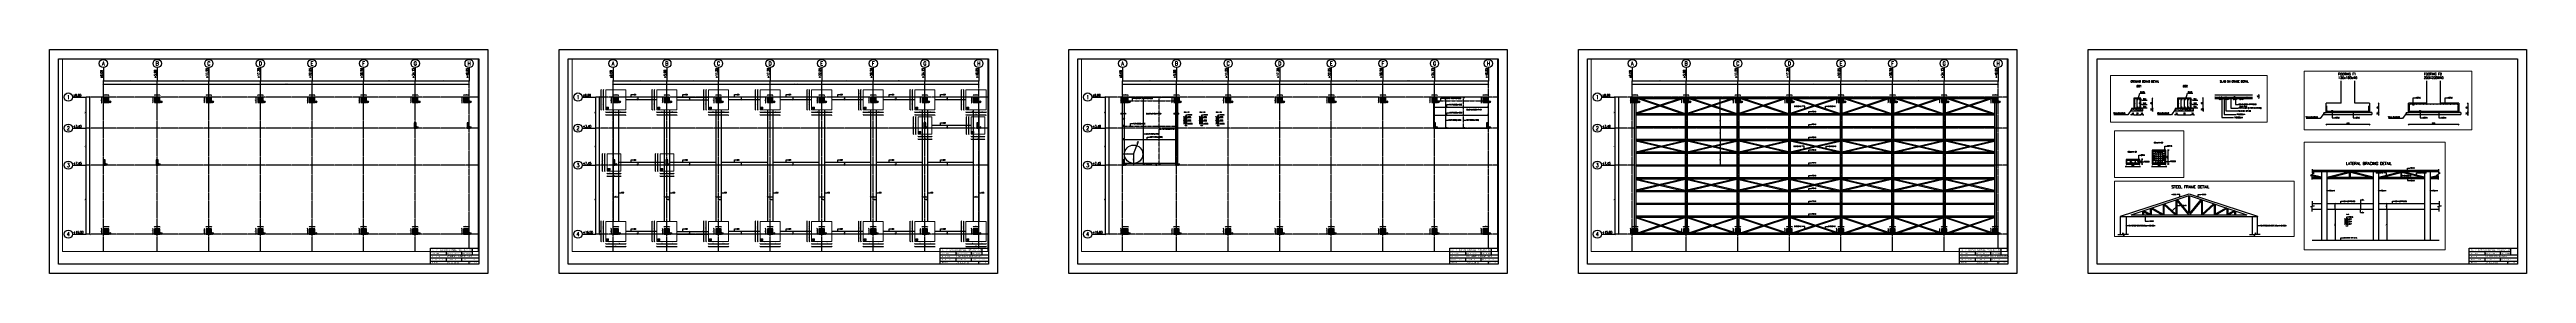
# Paper-space layout 'Layout1' of a CAD drawing. Header units: metres. Extents: x 132 to 674, y -108 to -59.
# The model-space entities are those that its viewports show. They can reach past a viewport. Long polylines and large blocks are cut down to what shows.
import ezdxf
from ezdxf.enums import TextEntityAlignment as Align

# ---------------------------------------------------------------- set-up
doc = ezdxf.new("R2010")
doc.units = ezdxf.units.M
doc.header["$MEASUREMENT"] = 0
doc.header["$PDMODE"] = 2
doc.header["$PDSIZE"] = -0.6
doc.linetypes.add('CENTER2', pattern=[1.125, 0.75, -0.125, 0.125, -0.125])
doc.linetypes.add('HIDDEN2', pattern=[0.1875, 0.125, -0.0625])
for name, color, linetype in [('CADRE', 8, 'Continuous'), ('CONRETE', 2, 'Continuous'), ('Dim', 40, 'Continuous'), ('DIMENSION', 7, 'Continuous'), ('RCAD_Formwork', 2, 'Continuous'), ('STEEL', 1, 'Continuous'), ('Str-Axes', 8, 'Continuous'), ('str-columns', 3, 'Continuous'), ('str-columns1', 3, 'Continuous'), ('str-concrete', 2, 'Continuous'), ('str-dimensions', 7, 'Continuous'), ('str-frame', 1, 'Continuous'), ('str-ground-beams', 3, 'Continuous'), ('str-reinforcement', 5, 'Continuous'), ('str-slab', 5, 'Continuous'), ('str-stirrups', 1, 'Continuous'), ('str-text', 1, 'Continuous'), ('TEXT', 7, 'Continuous')]:
    doc.layers.add(name, color=color, linetype=linetype)
doc.layers.add('str-footings', color=5, linetype='Continuous', lineweight=5)
doc.layers.add('str-viewport', color=3, linetype='Continuous', plot=False)
doc.styles.add('ROMAN', font='ROMANS.SHX')
doc.styles.add('ROMAND', font='romand', dxfattribs={"width": 0.8})
doc.styles.add('ROMANS', font='romans', dxfattribs={"height": 0.4})
doc.styles.add('ROMANS-CART', font='romans.shx', dxfattribs={"height": 2})
doc.styles.add('STYLE1', font='swissi.ttf', dxfattribs={"height": 0.3})
doc.styles.add('STYLE2', font='cour.ttf', dxfattribs={"height": 0.15})
doc.dimstyles.new('ASSASLEADER', dxfattribs={"dimscale": 0, "dimtxt": 0.8, "dimasz": 0.4, "dimexe": 0.18, "dimexo": 0.0625, "dimgap": 0.3, "dimtad": 1, "dimdec": 4, "dimlfac": 10, "dimrnd": 5, "dimdsep": 46, "dimtxsty": 'ROMANS', "dimcen": 0.09, "dimclrd": 2, "dimclre": 7, "dimclrt": 1, "dimadec": 0, "dimazin": 0, "dimtfac": 0.066667, "dimtdec": 4, "dimtix": 1, "dimtmove": 2, "dimatfit": 3, "dimfxl": 0, "dimtolj": 1, "dimarcsym": 0})
doc.dimstyles.new('axis', dxfattribs={"dimscale": 0, "dimtxt": 0.1, "dimasz": 0.09, "dimexe": 0.18, "dimexo": 0.0625, "dimgap": 0.05, "dimtad": 1, "dimdec": 4, "dimlfac": 100, "dimrnd": 0.5, "dimdsep": 46, "dimtxsty": 'Standard', "dimblk1": 'OBLIQUE', "dimblk2": 'OBLIQUE', "dimsah": 1, "dimcen": 0.009, "dimse1": 1, "dimse2": 1, "dimclrd": 2, "dimclre": 7, "dimclrt": 1, "dimadec": 0, "dimazin": 0, "dimtfac": 0.066667, "dimtdec": 4, "dimtix": 1, "dimtmove": 2, "dimatfit": 3, "dimldrblk": 'OBLIQUE', "dimfxl": 0, "dimtolj": 1, "dimarcsym": 0})
doc.dimstyles.new('structure', dxfattribs={"dimtxt": 0.1, "dimasz": 0.06, "dimexe": 0.18, "dimexo": 1, "dimgap": 0.025, "dimtad": 1, "dimdec": 1, "dimlfac": 100, "dimrnd": 0.5, "dimdsep": 46, "dimtxsty": 'Standard', "dimblk1": 'OBLIQUE', "dimblk2": 'OBLIQUE', "dimsah": 1, "dimcen": 0.009, "dimse1": 1, "dimse2": 1, "dimclrd": 4, "dimclre": 9, "dimclrt": 1, "dimadec": 0, "dimazin": 0, "dimtfac": 0.066667, "dimtdec": 1, "dimtix": 1, "dimtmove": 2, "dimatfit": 3, "dimldrblk": 'OBLIQUE', "dimfxl": 0, "dimtolj": 1, "dimarcsym": 0})
doc.dimstyles.new('STRUCTURE.5MM', dxfattribs={"dimtxt": 0.5, "dimasz": 0.4, "dimexe": 1.25, "dimexo": 0.625, "dimgap": 0.3, "dimtad": 1, "dimtoh": 1, "dimdec": 4, "dimlfac": 10, "dimrnd": 1, "dimdsep": 46, "dimtxsty": 'ROMAN', "dimblk1": 'OBLIQUE', "dimblk2": 'OBLIQUE', "dimsah": 1, "dimcen": 2.5, "dimse1": 1, "dimse2": 1, "dimclrd": 2, "dimclre": 7, "dimclrt": 1, "dimadec": 0, "dimazin": 0, "dimtfac": 1, "dimtdec": 4, "dimtix": 1, "dimtmove": 0, "dimatfit": 3, "dimldrblk": 'OBLIQUE', "dimfxl": 0, "dimtolj": 1, "dimtzin": 0, "dimarcsym": 0})
pattern_1 = [(45, (0, 0), (-0.035355339059, 0.035355339059), [])]

# ---------------------------------------------------------------- blocks, each defined once
blk = doc.blocks.new('Axis-buble-V')
at = {"color": 2}
blk.add_line((0, 0), (0, -15), dxfattribs=at)
blk.add_circle((0, 4.5), 4.5, dxfattribs=at)
at = {"color": 1, "style": 'ROMAND', "width": 0.8}
blk.add_attdef('A', text='', height=4.25, dxfattribs=at).set_placement((0, 4.5), align=Align.MIDDLE_CENTER)
at = {"color": 1, "style": 'ROMANS', "width": 0.8}
blk.add_attdef('%%P0.00', (-0.8, -11.6), '', height=2.5, rotation=90, dxfattribs=at)
blk = doc.blocks.new('_Oblique')
at = {"color": 0, "linetype": 'ByBlock', "lineweight": -2}
blk.add_line((-0.5, -0.5), (0.5, 0.5), dxfattribs=at)
blk = doc.blocks.new('*D482')
at = {"layer": 'Defpoints', "color": 0, "transparency": 16777216}
for p in [(-352358.11, -67863.98), (-352358.11, -67863.98), (-352352.21, -67863.98)]:
    blk.add_point(p, dxfattribs=at)
at = {"layer": 'Str-Axes', "color": 2, "lineweight": -2, "transparency": 16777216}
blk.add_line((-352352.21, -67863.98), (-352358.11, -67863.98), dxfattribs=at)
at = {"layer": 'Str-Axes', "color": 2, "lineweight": -2, "transparency": 16777216, "xscale": 0.09, "yscale": 0.09, "zscale": 0.09, "rotation": 180}
blk.add_blockref('_Oblique', (-352358.11, -67863.98), dxfattribs=at)
at = {"layer": 'Str-Axes', "color": 2, "lineweight": -2, "transparency": 16777216, "xscale": 0.09, "yscale": 0.09, "zscale": 0.09}
blk.add_blockref('_Oblique', (-352352.21, -67863.98), dxfattribs=at)
at = {"layer": 'Str-Axes', "color": 1, "transparency": 16777216, "insert": (-352355.16, -67863.88), "char_height": 0.1, "attachment_point": 5}
blk.add_mtext('\\A1;590', dxfattribs=at)
blk = doc.blocks.new('Axis-buble-H')
at = {"color": 2}
blk.add_line((0, 0), (15, 0), dxfattribs=at)
blk.add_circle((-4.5, 0), 4.5, dxfattribs=at)
at = {"color": 1, "style": 'ROMAND', "width": 0.8}
blk.add_attdef('A', text='', height=4.25, dxfattribs=at).set_placement((-4.5, 0), align=Align.MIDDLE_CENTER)
at = {"color": 1, "style": 'ROMANS', "width": 0.8}
blk.add_attdef('%%P0.00', (0.9, 0.8), '', height=2.5, dxfattribs=at)
blk = doc.blocks.new('*D483')
at = {"layer": 'Defpoints', "color": 0, "transparency": 16777216}
for p in [(-352360, -67865.72), (-352360, -67865.72), (-352360, -67869.12)]:
    blk.add_point(p, dxfattribs=at)
at = {"layer": 'Str-Axes', "color": 2, "lineweight": -2, "transparency": 16777216}
blk.add_line((-352360, -67869.12), (-352360, -67865.72), dxfattribs=at)
at = {"layer": 'Str-Axes', "color": 2, "lineweight": -2, "transparency": 16777216, "xscale": 0.09, "yscale": 0.09, "zscale": 0.09}
for p, rotation in [((-352360, -67865.72), 90), ((-352360, -67869.12), 270)]:
    blk.add_blockref('_Oblique', p, dxfattribs=dict(at, rotation=rotation))
at = {"layer": 'Str-Axes', "color": 1, "transparency": 16777216, "insert": (-352360.1, -67867.42), "char_height": 0.1, "attachment_point": 5, "rotation": 90}
blk.add_mtext('\\A1;340', dxfattribs=at)
blk = doc.blocks.new('*D484')
at = {"layer": 'Defpoints', "color": 0, "transparency": 16777216}
for p in [(-352358.11, -67864.32), (-352358.11, -67864.32), (-352318.06, -67864.32)]:
    blk.add_point(p, dxfattribs=at)
at = {"layer": 'Str-Axes', "color": 2, "lineweight": -2, "transparency": 16777216}
blk.add_line((-352318.06, -67864.32), (-352358.11, -67864.32), dxfattribs=at)
at = {"layer": 'Str-Axes', "color": 2, "lineweight": -2, "transparency": 16777216, "xscale": 0.09, "yscale": 0.09, "zscale": 0.09, "rotation": 180}
blk.add_blockref('_Oblique', (-352358.11, -67864.32), dxfattribs=at)
at = {"layer": 'Str-Axes', "color": 2, "lineweight": -2, "transparency": 16777216, "xscale": 0.09, "yscale": 0.09, "zscale": 0.09}
blk.add_blockref('_Oblique', (-352318.06, -67864.32), dxfattribs=at)
at = {"layer": 'Str-Axes', "color": 1, "transparency": 16777216, "insert": (-352338.09, -67864.22), "char_height": 0.1, "attachment_point": 5}
blk.add_mtext('\\A1;4005', dxfattribs=at)
blk = doc.blocks.new('*D485')
at = {"layer": 'Defpoints', "color": 0, "transparency": 16777216}
for p in [(-352352.21, -67863.98), (-352352.21, -67863.98), (-352346.56, -67863.98)]:
    blk.add_point(p, dxfattribs=at)
at = {"layer": 'Str-Axes', "color": 2, "lineweight": -2, "transparency": 16777216}
blk.add_line((-352346.56, -67863.98), (-352352.21, -67863.98), dxfattribs=at)
at = {"layer": 'Str-Axes', "color": 2, "lineweight": -2, "transparency": 16777216, "xscale": 0.09, "yscale": 0.09, "zscale": 0.09, "rotation": 180}
blk.add_blockref('_Oblique', (-352352.21, -67863.98), dxfattribs=at)
at = {"layer": 'Str-Axes', "color": 2, "lineweight": -2, "transparency": 16777216, "xscale": 0.09, "yscale": 0.09, "zscale": 0.09}
blk.add_blockref('_Oblique', (-352346.56, -67863.98), dxfattribs=at)
at = {"layer": 'Str-Axes', "color": 1, "transparency": 16777216, "insert": (-352349.39, -67863.88), "char_height": 0.1, "attachment_point": 5}
blk.add_mtext('\\A1;565', dxfattribs=at)
blk = doc.blocks.new('*D486')
at = {"layer": 'Defpoints', "color": 0, "transparency": 16777216}
for p in [(-352346.56, -67863.98), (-352346.56, -67863.98), (-352340.91, -67863.98)]:
    blk.add_point(p, dxfattribs=at)
at = {"layer": 'Str-Axes', "color": 2, "lineweight": -2, "transparency": 16777216}
blk.add_line((-352340.91, -67863.98), (-352346.56, -67863.98), dxfattribs=at)
at = {"layer": 'Str-Axes', "color": 2, "lineweight": -2, "transparency": 16777216, "xscale": 0.09, "yscale": 0.09, "zscale": 0.09, "rotation": 180}
blk.add_blockref('_Oblique', (-352346.56, -67863.98), dxfattribs=at)
at = {"layer": 'Str-Axes', "color": 2, "lineweight": -2, "transparency": 16777216, "xscale": 0.09, "yscale": 0.09, "zscale": 0.09}
blk.add_blockref('_Oblique', (-352340.91, -67863.98), dxfattribs=at)
at = {"layer": 'Str-Axes', "color": 1, "transparency": 16777216, "insert": (-352343.74, -67863.88), "char_height": 0.1, "attachment_point": 5}
blk.add_mtext('\\A1;565', dxfattribs=at)
blk = doc.blocks.new('*D487')
at = {"layer": 'Defpoints', "color": 0, "transparency": 16777216}
for p in [(-352340.91, -67863.98), (-352340.91, -67863.98), (-352335.26, -67863.98)]:
    blk.add_point(p, dxfattribs=at)
at = {"layer": 'Str-Axes', "color": 2, "lineweight": -2, "transparency": 16777216}
blk.add_line((-352335.26, -67863.98), (-352340.91, -67863.98), dxfattribs=at)
at = {"layer": 'Str-Axes', "color": 2, "lineweight": -2, "transparency": 16777216, "xscale": 0.09, "yscale": 0.09, "zscale": 0.09, "rotation": 180}
blk.add_blockref('_Oblique', (-352340.91, -67863.98), dxfattribs=at)
at = {"layer": 'Str-Axes', "color": 2, "lineweight": -2, "transparency": 16777216, "xscale": 0.09, "yscale": 0.09, "zscale": 0.09}
blk.add_blockref('_Oblique', (-352335.26, -67863.98), dxfattribs=at)
at = {"layer": 'Str-Axes', "color": 1, "transparency": 16777216, "insert": (-352338.09, -67863.88), "char_height": 0.1, "attachment_point": 5}
blk.add_mtext('\\A1;565', dxfattribs=at)
blk = doc.blocks.new('*D488')
at = {"layer": 'Defpoints', "color": 0, "transparency": 16777216}
for p in [(-352335.26, -67863.98), (-352335.26, -67863.98), (-352329.61, -67863.98)]:
    blk.add_point(p, dxfattribs=at)
at = {"layer": 'Str-Axes', "color": 2, "lineweight": -2, "transparency": 16777216}
blk.add_line((-352329.61, -67863.98), (-352335.26, -67863.98), dxfattribs=at)
at = {"layer": 'Str-Axes', "color": 2, "lineweight": -2, "transparency": 16777216, "xscale": 0.09, "yscale": 0.09, "zscale": 0.09, "rotation": 180}
blk.add_blockref('_Oblique', (-352335.26, -67863.98), dxfattribs=at)
at = {"layer": 'Str-Axes', "color": 2, "lineweight": -2, "transparency": 16777216, "xscale": 0.09, "yscale": 0.09, "zscale": 0.09}
blk.add_blockref('_Oblique', (-352329.61, -67863.98), dxfattribs=at)
at = {"layer": 'Str-Axes', "color": 1, "transparency": 16777216, "insert": (-352332.44, -67863.88), "char_height": 0.1, "attachment_point": 5}
blk.add_mtext('\\A1;565', dxfattribs=at)
blk = doc.blocks.new('*D489')
at = {"layer": 'Defpoints', "color": 0, "transparency": 16777216}
for p in [(-352329.61, -67863.98), (-352329.61, -67863.98), (-352323.96, -67863.98)]:
    blk.add_point(p, dxfattribs=at)
at = {"layer": 'Str-Axes', "color": 2, "lineweight": -2, "transparency": 16777216}
blk.add_line((-352323.96, -67863.98), (-352329.61, -67863.98), dxfattribs=at)
at = {"layer": 'Str-Axes', "color": 2, "lineweight": -2, "transparency": 16777216, "xscale": 0.09, "yscale": 0.09, "zscale": 0.09, "rotation": 180}
blk.add_blockref('_Oblique', (-352329.61, -67863.98), dxfattribs=at)
at = {"layer": 'Str-Axes', "color": 2, "lineweight": -2, "transparency": 16777216, "xscale": 0.09, "yscale": 0.09, "zscale": 0.09}
blk.add_blockref('_Oblique', (-352323.96, -67863.98), dxfattribs=at)
at = {"layer": 'Str-Axes', "color": 1, "transparency": 16777216, "insert": (-352326.79, -67863.88), "char_height": 0.1, "attachment_point": 5}
blk.add_mtext('\\A1;565', dxfattribs=at)
blk = doc.blocks.new('*D490')
at = {"layer": 'Defpoints', "color": 0, "transparency": 16777216}
for p in [(-352323.96, -67863.98), (-352323.96, -67863.98), (-352318.06, -67863.98)]:
    blk.add_point(p, dxfattribs=at)
at = {"layer": 'Str-Axes', "color": 2, "lineweight": -2, "transparency": 16777216}
blk.add_line((-352318.06, -67863.98), (-352323.96, -67863.98), dxfattribs=at)
at = {"layer": 'Str-Axes', "color": 2, "lineweight": -2, "transparency": 16777216, "xscale": 0.09, "yscale": 0.09, "zscale": 0.09, "rotation": 180}
blk.add_blockref('_Oblique', (-352323.96, -67863.98), dxfattribs=at)
at = {"layer": 'Str-Axes', "color": 2, "lineweight": -2, "transparency": 16777216, "xscale": 0.09, "yscale": 0.09, "zscale": 0.09}
blk.add_blockref('_Oblique', (-352318.06, -67863.98), dxfattribs=at)
at = {"layer": 'Str-Axes', "color": 1, "transparency": 16777216, "insert": (-352321.01, -67863.88), "char_height": 0.1, "attachment_point": 5}
blk.add_mtext('\\A1;590', dxfattribs=at)
blk = doc.blocks.new('*D491')
at = {"layer": 'Defpoints', "color": 0, "transparency": 16777216}
for p in [(-352336.61, -67865.72), (-352336.36, -67865.72), (-352336.36, -67867.11)]:
    blk.add_point(p, dxfattribs=at)
at = {"layer": 'str-footings', "color": 4, "lineweight": -2, "transparency": 16777216}
blk.add_line((-352336.61, -67867.11), (-352336.61, -67865.72), dxfattribs=at)
at = {"layer": 'str-footings', "color": 4, "lineweight": -2, "transparency": 16777216, "xscale": 0.06, "yscale": 0.06, "zscale": 0.06}
for p, rotation in [((-352336.61, -67865.72), 90), ((-352336.61, -67867.11), 270)]:
    blk.add_blockref('_Oblique', p, dxfattribs=dict(at, rotation=rotation))
at = {"layer": 'str-footings', "color": 1, "transparency": 16777216, "insert": (-352336.69, -67866.42), "char_height": 0.1, "attachment_point": 5, "rotation": 90}
blk.add_mtext('\\A1;140', dxfattribs=at)
blk = doc.blocks.new('*D492')
at = {"layer": 'Defpoints', "color": 0, "transparency": 16777216}
for p in [(-352335.26, -67867.11), (-352334.16, -67867.11), (-352334.16, -67867.37)]:
    blk.add_point(p, dxfattribs=at)
at = {"layer": 'str-footings', "color": 4, "lineweight": -2, "transparency": 16777216}
blk.add_line((-352335.26, -67867.37), (-352334.16, -67867.37), dxfattribs=at)
at = {"layer": 'str-footings', "color": 4, "lineweight": -2, "transparency": 16777216, "xscale": 0.06, "yscale": 0.06, "zscale": 0.06, "rotation": 180}
blk.add_blockref('_Oblique', (-352335.26, -67867.37), dxfattribs=at)
at = {"layer": 'str-footings', "color": 4, "lineweight": -2, "transparency": 16777216, "xscale": 0.06, "yscale": 0.06, "zscale": 0.06}
blk.add_blockref('_Oblique', (-352334.16, -67867.37), dxfattribs=at)
at = {"layer": 'str-footings', "color": 1, "transparency": 16777216, "insert": (-352334.71, -67867.29), "char_height": 0.1, "attachment_point": 5}
blk.add_mtext('\\A1;110', dxfattribs=at)
blk = doc.blocks.new('*D493')
at = {"layer": 'Defpoints', "color": 0, "transparency": 16777216}
for p in [(-352336.61, -67864.91), (-352336.36, -67864.91), (-352336.36, -67865.72)]:
    blk.add_point(p, dxfattribs=at)
at = {"layer": 'str-footings', "color": 4, "lineweight": -2, "transparency": 16777216}
blk.add_line((-352336.61, -67865.72), (-352336.61, -67864.91), dxfattribs=at)
at = {"layer": 'str-footings', "color": 4, "lineweight": -2, "transparency": 16777216, "xscale": 0.06, "yscale": 0.06, "zscale": 0.06}
for p, rotation in [((-352336.61, -67864.91), 90), ((-352336.61, -67865.72), 270)]:
    blk.add_blockref('_Oblique', p, dxfattribs=dict(at, rotation=rotation))
at = {"layer": 'str-footings', "color": 1, "transparency": 16777216, "insert": (-352336.69, -67865.32), "char_height": 0.1, "attachment_point": 5, "rotation": 90}
blk.add_mtext('\\A1;80', dxfattribs=at)
blk = doc.blocks.new('*D494')
at = {"layer": 'Defpoints', "color": 0, "transparency": 16777216}
for p in [(-352336.36, -67867.11), (-352335.26, -67867.11), (-352335.26, -67867.37)]:
    blk.add_point(p, dxfattribs=at)
at = {"layer": 'str-footings', "color": 4, "lineweight": -2, "transparency": 16777216}
blk.add_line((-352336.36, -67867.37), (-352335.26, -67867.37), dxfattribs=at)
at = {"layer": 'str-footings', "color": 4, "lineweight": -2, "transparency": 16777216, "xscale": 0.06, "yscale": 0.06, "zscale": 0.06, "rotation": 180}
blk.add_blockref('_Oblique', (-352336.36, -67867.37), dxfattribs=at)
at = {"layer": 'str-footings', "color": 4, "lineweight": -2, "transparency": 16777216, "xscale": 0.06, "yscale": 0.06, "zscale": 0.06}
blk.add_blockref('_Oblique', (-352335.26, -67867.37), dxfattribs=at)
at = {"layer": 'str-footings', "color": 1, "transparency": 16777216, "insert": (-352335.81, -67867.29), "char_height": 0.1, "attachment_point": 5}
blk.add_mtext('\\A1;110', dxfattribs=at)
blk = doc.blocks.new('*D495')
at = {"layer": 'Defpoints', "color": 0, "transparency": 16777216}
for p in [(-352336.36, -67867.11), (-352334.16, -67867.11), (-352334.16, -67867.67)]:
    blk.add_point(p, dxfattribs=at)
at = {"layer": 'str-footings', "color": 4, "lineweight": -2, "transparency": 16777216}
blk.add_line((-352336.36, -67867.67), (-352334.16, -67867.67), dxfattribs=at)
at = {"layer": 'str-footings', "color": 4, "lineweight": -2, "transparency": 16777216, "xscale": 0.06, "yscale": 0.06, "zscale": 0.06, "rotation": 180}
blk.add_blockref('_Oblique', (-352336.36, -67867.67), dxfattribs=at)
at = {"layer": 'str-footings', "color": 4, "lineweight": -2, "transparency": 16777216, "xscale": 0.06, "yscale": 0.06, "zscale": 0.06}
blk.add_blockref('_Oblique', (-352334.16, -67867.67), dxfattribs=at)
at = {"layer": 'str-footings', "color": 1, "transparency": 16777216, "insert": (-352335.26, -67867.59), "char_height": 0.1, "attachment_point": 5}
blk.add_mtext('\\A1;220', dxfattribs=at)
blk = doc.blocks.new('*D496')
at = {"layer": 'Defpoints', "color": 0, "transparency": 16777216}
for p in [(-352336.86, -67864.91), (-352336.36, -67864.91), (-352336.36, -67867.11)]:
    blk.add_point(p, dxfattribs=at)
at = {"layer": 'str-footings', "color": 4, "lineweight": -2, "transparency": 16777216}
blk.add_line((-352336.86, -67867.11), (-352336.86, -67864.91), dxfattribs=at)
at = {"layer": 'str-footings', "color": 4, "lineweight": -2, "transparency": 16777216, "xscale": 0.06, "yscale": 0.06, "zscale": 0.06}
for p, rotation in [((-352336.86, -67864.91), 90), ((-352336.86, -67867.11), 270)]:
    blk.add_blockref('_Oblique', p, dxfattribs=dict(at, rotation=rotation))
at = {"layer": 'str-footings', "color": 1, "transparency": 16777216, "insert": (-352336.93, -67866.01), "char_height": 0.1, "attachment_point": 5, "rotation": 90}
blk.add_mtext('\\A1;220', dxfattribs=at)
blk = doc.blocks.new('*D499')
at = {"layer": 'Defpoints', "color": 0, "transparency": 16777216}
for p in [(-352330.96, -67865.72), (-352330.71, -67865.72), (-352330.71, -67867.11)]:
    blk.add_point(p, dxfattribs=at)
at = {"layer": 'str-footings', "color": 4, "lineweight": -2, "transparency": 16777216}
blk.add_line((-352330.96, -67867.11), (-352330.96, -67865.72), dxfattribs=at)
at = {"layer": 'str-footings', "color": 4, "lineweight": -2, "transparency": 16777216, "xscale": 0.06, "yscale": 0.06, "zscale": 0.06}
for p, rotation in [((-352330.96, -67865.72), 90), ((-352330.96, -67867.11), 270)]:
    blk.add_blockref('_Oblique', p, dxfattribs=dict(at, rotation=rotation))
at = {"layer": 'str-footings', "color": 1, "transparency": 16777216, "insert": (-352331.04, -67866.42), "char_height": 0.1, "attachment_point": 5, "rotation": 90}
blk.add_mtext('\\A1;140', dxfattribs=at)
blk = doc.blocks.new('*D500')
at = {"layer": 'Defpoints', "color": 0, "transparency": 16777216}
for p in [(-352329.61, -67867.11), (-352328.51, -67867.11), (-352328.51, -67867.37)]:
    blk.add_point(p, dxfattribs=at)
at = {"layer": 'str-footings', "color": 4, "lineweight": -2, "transparency": 16777216}
blk.add_line((-352329.61, -67867.37), (-352328.51, -67867.37), dxfattribs=at)
at = {"layer": 'str-footings', "color": 4, "lineweight": -2, "transparency": 16777216, "xscale": 0.06, "yscale": 0.06, "zscale": 0.06, "rotation": 180}
blk.add_blockref('_Oblique', (-352329.61, -67867.37), dxfattribs=at)
at = {"layer": 'str-footings', "color": 4, "lineweight": -2, "transparency": 16777216, "xscale": 0.06, "yscale": 0.06, "zscale": 0.06}
blk.add_blockref('_Oblique', (-352328.51, -67867.37), dxfattribs=at)
at = {"layer": 'str-footings', "color": 1, "transparency": 16777216, "insert": (-352329.06, -67867.29), "char_height": 0.1, "attachment_point": 5}
blk.add_mtext('\\A1;110', dxfattribs=at)
blk = doc.blocks.new('*D501')
at = {"layer": 'Defpoints', "color": 0, "transparency": 16777216}
for p in [(-352330.96, -67864.91), (-352330.71, -67864.91), (-352330.71, -67865.72)]:
    blk.add_point(p, dxfattribs=at)
at = {"layer": 'str-footings', "color": 4, "lineweight": -2, "transparency": 16777216}
blk.add_line((-352330.96, -67865.72), (-352330.96, -67864.91), dxfattribs=at)
at = {"layer": 'str-footings', "color": 4, "lineweight": -2, "transparency": 16777216, "xscale": 0.06, "yscale": 0.06, "zscale": 0.06}
for p, rotation in [((-352330.96, -67864.91), 90), ((-352330.96, -67865.72), 270)]:
    blk.add_blockref('_Oblique', p, dxfattribs=dict(at, rotation=rotation))
at = {"layer": 'str-footings', "color": 1, "transparency": 16777216, "insert": (-352331.04, -67865.32), "char_height": 0.1, "attachment_point": 5, "rotation": 90}
blk.add_mtext('\\A1;80', dxfattribs=at)
blk = doc.blocks.new('*D502')
at = {"layer": 'Defpoints', "color": 0, "transparency": 16777216}
for p in [(-352330.71, -67867.11), (-352329.61, -67867.11), (-352329.61, -67867.37)]:
    blk.add_point(p, dxfattribs=at)
at = {"layer": 'str-footings', "color": 4, "lineweight": -2, "transparency": 16777216}
blk.add_line((-352330.71, -67867.37), (-352329.61, -67867.37), dxfattribs=at)
at = {"layer": 'str-footings', "color": 4, "lineweight": -2, "transparency": 16777216, "xscale": 0.06, "yscale": 0.06, "zscale": 0.06, "rotation": 180}
blk.add_blockref('_Oblique', (-352330.71, -67867.37), dxfattribs=at)
at = {"layer": 'str-footings', "color": 4, "lineweight": -2, "transparency": 16777216, "xscale": 0.06, "yscale": 0.06, "zscale": 0.06}
blk.add_blockref('_Oblique', (-352329.61, -67867.37), dxfattribs=at)
at = {"layer": 'str-footings', "color": 1, "transparency": 16777216, "insert": (-352330.16, -67867.29), "char_height": 0.1, "attachment_point": 5}
blk.add_mtext('\\A1;110', dxfattribs=at)
blk = doc.blocks.new('*D497')
at = {"layer": 'Defpoints', "color": 0, "transparency": 16777216}
for p in [(-352330.71, -67867.11), (-352328.51, -67867.11), (-352328.51, -67867.67)]:
    blk.add_point(p, dxfattribs=at)
at = {"layer": 'str-footings', "color": 4, "lineweight": -2, "transparency": 16777216}
blk.add_line((-352330.71, -67867.67), (-352328.51, -67867.67), dxfattribs=at)
at = {"layer": 'str-footings', "color": 4, "lineweight": -2, "transparency": 16777216, "xscale": 0.06, "yscale": 0.06, "zscale": 0.06, "rotation": 180}
blk.add_blockref('_Oblique', (-352330.71, -67867.67), dxfattribs=at)
at = {"layer": 'str-footings', "color": 4, "lineweight": -2, "transparency": 16777216, "xscale": 0.06, "yscale": 0.06, "zscale": 0.06}
blk.add_blockref('_Oblique', (-352328.51, -67867.67), dxfattribs=at)
at = {"layer": 'str-footings', "color": 1, "transparency": 16777216, "insert": (-352329.61, -67867.59), "char_height": 0.1, "attachment_point": 5}
blk.add_mtext('\\A1;220', dxfattribs=at)
blk = doc.blocks.new('*D498')
at = {"layer": 'Defpoints', "color": 0, "transparency": 16777216}
for p in [(-352331.21, -67864.91), (-352330.71, -67864.91), (-352330.71, -67867.11)]:
    blk.add_point(p, dxfattribs=at)
at = {"layer": 'str-footings', "color": 4, "lineweight": -2, "transparency": 16777216}
blk.add_line((-352331.21, -67867.11), (-352331.21, -67864.91), dxfattribs=at)
at = {"layer": 'str-footings', "color": 4, "lineweight": -2, "transparency": 16777216, "xscale": 0.06, "yscale": 0.06, "zscale": 0.06}
for p, rotation in [((-352331.21, -67864.91), 90), ((-352331.21, -67867.11), 270)]:
    blk.add_blockref('_Oblique', p, dxfattribs=dict(at, rotation=rotation))
at = {"layer": 'str-footings', "color": 1, "transparency": 16777216, "insert": (-352331.28, -67866.01), "char_height": 0.1, "attachment_point": 5, "rotation": 90}
blk.add_mtext('\\A1;220', dxfattribs=at)
blk = doc.blocks.new('*D505')
at = {"layer": 'Defpoints', "color": 0, "transparency": 16777216}
for p in [(-352325.31, -67865.72), (-352325.06, -67865.72), (-352325.06, -67867.11)]:
    blk.add_point(p, dxfattribs=at)
at = {"layer": 'str-footings', "color": 4, "lineweight": -2, "transparency": 16777216}
blk.add_line((-352325.31, -67867.11), (-352325.31, -67865.72), dxfattribs=at)
at = {"layer": 'str-footings', "color": 4, "lineweight": -2, "transparency": 16777216, "xscale": 0.06, "yscale": 0.06, "zscale": 0.06}
for p, rotation in [((-352325.31, -67865.72), 90), ((-352325.31, -67867.11), 270)]:
    blk.add_blockref('_Oblique', p, dxfattribs=dict(at, rotation=rotation))
at = {"layer": 'str-footings', "color": 1, "transparency": 16777216, "insert": (-352325.39, -67866.42), "char_height": 0.1, "attachment_point": 5, "rotation": 90}
blk.add_mtext('\\A1;140', dxfattribs=at)
blk = doc.blocks.new('*D506')
at = {"layer": 'Defpoints', "color": 0, "transparency": 16777216}
for p in [(-352323.96, -67867.11), (-352322.86, -67867.11), (-352322.86, -67867.37)]:
    blk.add_point(p, dxfattribs=at)
at = {"layer": 'str-footings', "color": 4, "lineweight": -2, "transparency": 16777216}
blk.add_line((-352323.96, -67867.37), (-352322.86, -67867.37), dxfattribs=at)
at = {"layer": 'str-footings', "color": 4, "lineweight": -2, "transparency": 16777216, "xscale": 0.06, "yscale": 0.06, "zscale": 0.06, "rotation": 180}
blk.add_blockref('_Oblique', (-352323.96, -67867.37), dxfattribs=at)
at = {"layer": 'str-footings', "color": 4, "lineweight": -2, "transparency": 16777216, "xscale": 0.06, "yscale": 0.06, "zscale": 0.06}
blk.add_blockref('_Oblique', (-352322.86, -67867.37), dxfattribs=at)
at = {"layer": 'str-footings', "color": 1, "transparency": 16777216, "insert": (-352323.41, -67867.29), "char_height": 0.1, "attachment_point": 5}
blk.add_mtext('\\A1;110', dxfattribs=at)
blk = doc.blocks.new('*D507')
at = {"layer": 'Defpoints', "color": 0, "transparency": 16777216}
for p in [(-352325.31, -67864.91), (-352325.06, -67864.91), (-352325.06, -67865.72)]:
    blk.add_point(p, dxfattribs=at)
at = {"layer": 'str-footings', "color": 4, "lineweight": -2, "transparency": 16777216}
blk.add_line((-352325.31, -67865.72), (-352325.31, -67864.91), dxfattribs=at)
at = {"layer": 'str-footings', "color": 4, "lineweight": -2, "transparency": 16777216, "xscale": 0.06, "yscale": 0.06, "zscale": 0.06}
for p, rotation in [((-352325.31, -67864.91), 90), ((-352325.31, -67865.72), 270)]:
    blk.add_blockref('_Oblique', p, dxfattribs=dict(at, rotation=rotation))
at = {"layer": 'str-footings', "color": 1, "transparency": 16777216, "insert": (-352325.39, -67865.32), "char_height": 0.1, "attachment_point": 5, "rotation": 90}
blk.add_mtext('\\A1;80', dxfattribs=at)
blk = doc.blocks.new('*D508')
at = {"layer": 'Defpoints', "color": 0, "transparency": 16777216}
for p in [(-352325.06, -67867.11), (-352323.96, -67867.11), (-352323.96, -67867.37)]:
    blk.add_point(p, dxfattribs=at)
at = {"layer": 'str-footings', "color": 4, "lineweight": -2, "transparency": 16777216}
blk.add_line((-352325.06, -67867.37), (-352323.96, -67867.37), dxfattribs=at)
at = {"layer": 'str-footings', "color": 4, "lineweight": -2, "transparency": 16777216, "xscale": 0.06, "yscale": 0.06, "zscale": 0.06, "rotation": 180}
blk.add_blockref('_Oblique', (-352325.06, -67867.37), dxfattribs=at)
at = {"layer": 'str-footings', "color": 4, "lineweight": -2, "transparency": 16777216, "xscale": 0.06, "yscale": 0.06, "zscale": 0.06}
blk.add_blockref('_Oblique', (-352323.96, -67867.37), dxfattribs=at)
at = {"layer": 'str-footings', "color": 1, "transparency": 16777216, "insert": (-352324.51, -67867.29), "char_height": 0.1, "attachment_point": 5}
blk.add_mtext('\\A1;110', dxfattribs=at)
blk = doc.blocks.new('*D503')
at = {"layer": 'Defpoints', "color": 0, "transparency": 16777216}
for p in [(-352325.06, -67867.11), (-352322.86, -67867.11), (-352322.86, -67867.67)]:
    blk.add_point(p, dxfattribs=at)
at = {"layer": 'str-footings', "color": 4, "lineweight": -2, "transparency": 16777216}
blk.add_line((-352325.06, -67867.67), (-352322.86, -67867.67), dxfattribs=at)
at = {"layer": 'str-footings', "color": 4, "lineweight": -2, "transparency": 16777216, "xscale": 0.06, "yscale": 0.06, "zscale": 0.06, "rotation": 180}
blk.add_blockref('_Oblique', (-352325.06, -67867.67), dxfattribs=at)
at = {"layer": 'str-footings', "color": 4, "lineweight": -2, "transparency": 16777216, "xscale": 0.06, "yscale": 0.06, "zscale": 0.06}
blk.add_blockref('_Oblique', (-352322.86, -67867.67), dxfattribs=at)
at = {"layer": 'str-footings', "color": 1, "transparency": 16777216, "insert": (-352323.96, -67867.59), "char_height": 0.1, "attachment_point": 5}
blk.add_mtext('\\A1;220', dxfattribs=at)
blk = doc.blocks.new('*D504')
at = {"layer": 'Defpoints', "color": 0, "transparency": 16777216}
for p in [(-352325.56, -67864.91), (-352325.06, -67864.91), (-352325.06, -67867.11)]:
    blk.add_point(p, dxfattribs=at)
at = {"layer": 'str-footings', "color": 4, "lineweight": -2, "transparency": 16777216}
blk.add_line((-352325.56, -67867.11), (-352325.56, -67864.91), dxfattribs=at)
at = {"layer": 'str-footings', "color": 4, "lineweight": -2, "transparency": 16777216, "xscale": 0.06, "yscale": 0.06, "zscale": 0.06}
for p, rotation in [((-352325.56, -67864.91), 90), ((-352325.56, -67867.11), 270)]:
    blk.add_blockref('_Oblique', p, dxfattribs=dict(at, rotation=rotation))
at = {"layer": 'str-footings', "color": 1, "transparency": 16777216, "insert": (-352325.63, -67866.01), "char_height": 0.1, "attachment_point": 5, "rotation": 90}
blk.add_mtext('\\A1;220', dxfattribs=at)
blk = doc.blocks.new('*D511')
at = {"layer": 'Defpoints', "color": 0, "transparency": 16777216}
for p in [(-352319.71, -67865.72), (-352319.46, -67865.72), (-352319.46, -67867.11)]:
    blk.add_point(p, dxfattribs=at)
at = {"layer": 'str-footings', "color": 4, "lineweight": -2, "transparency": 16777216}
blk.add_line((-352319.71, -67867.11), (-352319.71, -67865.72), dxfattribs=at)
at = {"layer": 'str-footings', "color": 4, "lineweight": -2, "transparency": 16777216, "xscale": 0.06, "yscale": 0.06, "zscale": 0.06}
for p, rotation in [((-352319.71, -67865.72), 90), ((-352319.71, -67867.11), 270)]:
    blk.add_blockref('_Oblique', p, dxfattribs=dict(at, rotation=rotation))
at = {"layer": 'str-footings', "color": 1, "transparency": 16777216, "insert": (-352319.79, -67866.42), "char_height": 0.1, "attachment_point": 5, "rotation": 90}
blk.add_mtext('\\A1;140', dxfattribs=at)
blk = doc.blocks.new('*D512')
at = {"layer": 'Defpoints', "color": 0, "transparency": 16777216}
for p in [(-352318.06, -67867.11), (-352317.26, -67867.11), (-352317.26, -67867.37)]:
    blk.add_point(p, dxfattribs=at)
at = {"layer": 'str-footings', "color": 4, "lineweight": -2, "transparency": 16777216}
blk.add_line((-352318.06, -67867.37), (-352317.26, -67867.37), dxfattribs=at)
at = {"layer": 'str-footings', "color": 4, "lineweight": -2, "transparency": 16777216, "xscale": 0.06, "yscale": 0.06, "zscale": 0.06, "rotation": 180}
blk.add_blockref('_Oblique', (-352318.06, -67867.37), dxfattribs=at)
at = {"layer": 'str-footings', "color": 4, "lineweight": -2, "transparency": 16777216, "xscale": 0.06, "yscale": 0.06, "zscale": 0.06}
blk.add_blockref('_Oblique', (-352317.26, -67867.37), dxfattribs=at)
at = {"layer": 'str-footings', "color": 1, "transparency": 16777216, "insert": (-352317.66, -67867.29), "char_height": 0.1, "attachment_point": 5}
blk.add_mtext('\\A1;80', dxfattribs=at)
blk = doc.blocks.new('*D513')
at = {"layer": 'Defpoints', "color": 0, "transparency": 16777216}
for p in [(-352319.71, -67864.91), (-352319.46, -67864.91), (-352319.46, -67865.72)]:
    blk.add_point(p, dxfattribs=at)
at = {"layer": 'str-footings', "color": 4, "lineweight": -2, "transparency": 16777216}
blk.add_line((-352319.71, -67865.72), (-352319.71, -67864.91), dxfattribs=at)
at = {"layer": 'str-footings', "color": 4, "lineweight": -2, "transparency": 16777216, "xscale": 0.06, "yscale": 0.06, "zscale": 0.06}
for p, rotation in [((-352319.71, -67864.91), 90), ((-352319.71, -67865.72), 270)]:
    blk.add_blockref('_Oblique', p, dxfattribs=dict(at, rotation=rotation))
at = {"layer": 'str-footings', "color": 1, "transparency": 16777216, "insert": (-352319.79, -67865.32), "char_height": 0.1, "attachment_point": 5, "rotation": 90}
blk.add_mtext('\\A1;80', dxfattribs=at)
blk = doc.blocks.new('*D514')
at = {"layer": 'Defpoints', "color": 0, "transparency": 16777216}
for p in [(-352319.46, -67867.11), (-352318.06, -67867.11), (-352318.06, -67867.37)]:
    blk.add_point(p, dxfattribs=at)
at = {"layer": 'str-footings', "color": 4, "lineweight": -2, "transparency": 16777216}
blk.add_line((-352319.46, -67867.37), (-352318.06, -67867.37), dxfattribs=at)
at = {"layer": 'str-footings', "color": 4, "lineweight": -2, "transparency": 16777216, "xscale": 0.06, "yscale": 0.06, "zscale": 0.06, "rotation": 180}
blk.add_blockref('_Oblique', (-352319.46, -67867.37), dxfattribs=at)
at = {"layer": 'str-footings', "color": 4, "lineweight": -2, "transparency": 16777216, "xscale": 0.06, "yscale": 0.06, "zscale": 0.06}
blk.add_blockref('_Oblique', (-352318.06, -67867.37), dxfattribs=at)
at = {"layer": 'str-footings', "color": 1, "transparency": 16777216, "insert": (-352318.76, -67867.29), "char_height": 0.1, "attachment_point": 5}
blk.add_mtext('\\A1;140', dxfattribs=at)
blk = doc.blocks.new('*D509')
at = {"layer": 'Defpoints', "color": 0, "transparency": 16777216}
for p in [(-352319.46, -67867.11), (-352317.26, -67867.11), (-352317.26, -67867.67)]:
    blk.add_point(p, dxfattribs=at)
at = {"layer": 'str-footings', "color": 4, "lineweight": -2, "transparency": 16777216}
blk.add_line((-352319.46, -67867.67), (-352317.26, -67867.67), dxfattribs=at)
at = {"layer": 'str-footings', "color": 4, "lineweight": -2, "transparency": 16777216, "xscale": 0.06, "yscale": 0.06, "zscale": 0.06, "rotation": 180}
blk.add_blockref('_Oblique', (-352319.46, -67867.67), dxfattribs=at)
at = {"layer": 'str-footings', "color": 4, "lineweight": -2, "transparency": 16777216, "xscale": 0.06, "yscale": 0.06, "zscale": 0.06}
blk.add_blockref('_Oblique', (-352317.26, -67867.67), dxfattribs=at)
at = {"layer": 'str-footings', "color": 1, "transparency": 16777216, "insert": (-352318.36, -67867.59), "char_height": 0.1, "attachment_point": 5}
blk.add_mtext('\\A1;220', dxfattribs=at)
blk = doc.blocks.new('*D510')
at = {"layer": 'Defpoints', "color": 0, "transparency": 16777216}
for p in [(-352319.96, -67864.91), (-352319.46, -67864.91), (-352319.46, -67867.11)]:
    blk.add_point(p, dxfattribs=at)
at = {"layer": 'str-footings', "color": 4, "lineweight": -2, "transparency": 16777216}
blk.add_line((-352319.96, -67867.11), (-352319.96, -67864.91), dxfattribs=at)
at = {"layer": 'str-footings', "color": 4, "lineweight": -2, "transparency": 16777216, "xscale": 0.06, "yscale": 0.06, "zscale": 0.06}
for p, rotation in [((-352319.96, -67864.91), 90), ((-352319.96, -67867.11), 270)]:
    blk.add_blockref('_Oblique', p, dxfattribs=dict(at, rotation=rotation))
at = {"layer": 'str-footings', "color": 1, "transparency": 16777216, "insert": (-352320.03, -67866.01), "char_height": 0.1, "attachment_point": 5, "rotation": 90}
blk.add_mtext('\\A1;220', dxfattribs=at)
blk = doc.blocks.new('*D517')
at = {"layer": 'Defpoints', "color": 0, "transparency": 16777216}
for p in [(-352342.26, -67865.72), (-352342.01, -67865.72), (-352342.01, -67867.11)]:
    blk.add_point(p, dxfattribs=at)
at = {"layer": 'str-footings', "color": 4, "lineweight": -2, "transparency": 16777216}
blk.add_line((-352342.26, -67867.11), (-352342.26, -67865.72), dxfattribs=at)
at = {"layer": 'str-footings', "color": 4, "lineweight": -2, "transparency": 16777216, "xscale": 0.06, "yscale": 0.06, "zscale": 0.06}
for p, rotation in [((-352342.26, -67865.72), 90), ((-352342.26, -67867.11), 270)]:
    blk.add_blockref('_Oblique', p, dxfattribs=dict(at, rotation=rotation))
at = {"layer": 'str-footings', "color": 1, "transparency": 16777216, "insert": (-352342.34, -67866.42), "char_height": 0.1, "attachment_point": 5, "rotation": 90}
blk.add_mtext('\\A1;140', dxfattribs=at)
blk = doc.blocks.new('*D518')
at = {"layer": 'Defpoints', "color": 0, "transparency": 16777216}
for p in [(-352340.91, -67867.11), (-352339.81, -67867.11), (-352339.81, -67867.37)]:
    blk.add_point(p, dxfattribs=at)
at = {"layer": 'str-footings', "color": 4, "lineweight": -2, "transparency": 16777216}
blk.add_line((-352340.91, -67867.37), (-352339.81, -67867.37), dxfattribs=at)
at = {"layer": 'str-footings', "color": 4, "lineweight": -2, "transparency": 16777216, "xscale": 0.06, "yscale": 0.06, "zscale": 0.06, "rotation": 180}
blk.add_blockref('_Oblique', (-352340.91, -67867.37), dxfattribs=at)
at = {"layer": 'str-footings', "color": 4, "lineweight": -2, "transparency": 16777216, "xscale": 0.06, "yscale": 0.06, "zscale": 0.06}
blk.add_blockref('_Oblique', (-352339.81, -67867.37), dxfattribs=at)
at = {"layer": 'str-footings', "color": 1, "transparency": 16777216, "insert": (-352340.36, -67867.29), "char_height": 0.1, "attachment_point": 5}
blk.add_mtext('\\A1;110', dxfattribs=at)
blk = doc.blocks.new('*D519')
at = {"layer": 'Defpoints', "color": 0, "transparency": 16777216}
for p in [(-352342.26, -67864.91), (-352342.01, -67864.91), (-352342.01, -67865.72)]:
    blk.add_point(p, dxfattribs=at)
at = {"layer": 'str-footings', "color": 4, "lineweight": -2, "transparency": 16777216}
blk.add_line((-352342.26, -67865.72), (-352342.26, -67864.91), dxfattribs=at)
at = {"layer": 'str-footings', "color": 4, "lineweight": -2, "transparency": 16777216, "xscale": 0.06, "yscale": 0.06, "zscale": 0.06}
for p, rotation in [((-352342.26, -67864.91), 90), ((-352342.26, -67865.72), 270)]:
    blk.add_blockref('_Oblique', p, dxfattribs=dict(at, rotation=rotation))
at = {"layer": 'str-footings', "color": 1, "transparency": 16777216, "insert": (-352342.34, -67865.32), "char_height": 0.1, "attachment_point": 5, "rotation": 90}
blk.add_mtext('\\A1;80', dxfattribs=at)
blk = doc.blocks.new('*D520')
at = {"layer": 'Defpoints', "color": 0, "transparency": 16777216}
for p in [(-352342.01, -67867.11), (-352340.91, -67867.11), (-352340.91, -67867.37)]:
    blk.add_point(p, dxfattribs=at)
at = {"layer": 'str-footings', "color": 4, "lineweight": -2, "transparency": 16777216}
blk.add_line((-352342.01, -67867.37), (-352340.91, -67867.37), dxfattribs=at)
at = {"layer": 'str-footings', "color": 4, "lineweight": -2, "transparency": 16777216, "xscale": 0.06, "yscale": 0.06, "zscale": 0.06, "rotation": 180}
blk.add_blockref('_Oblique', (-352342.01, -67867.37), dxfattribs=at)
at = {"layer": 'str-footings', "color": 4, "lineweight": -2, "transparency": 16777216, "xscale": 0.06, "yscale": 0.06, "zscale": 0.06}
blk.add_blockref('_Oblique', (-352340.91, -67867.37), dxfattribs=at)
at = {"layer": 'str-footings', "color": 1, "transparency": 16777216, "insert": (-352341.46, -67867.29), "char_height": 0.1, "attachment_point": 5}
blk.add_mtext('\\A1;110', dxfattribs=at)
blk = doc.blocks.new('*D515')
at = {"layer": 'Defpoints', "color": 0, "transparency": 16777216}
for p in [(-352342.01, -67867.11), (-352339.81, -67867.11), (-352339.81, -67867.67)]:
    blk.add_point(p, dxfattribs=at)
at = {"layer": 'str-footings', "color": 4, "lineweight": -2, "transparency": 16777216}
blk.add_line((-352342.01, -67867.67), (-352339.81, -67867.67), dxfattribs=at)
at = {"layer": 'str-footings', "color": 4, "lineweight": -2, "transparency": 16777216, "xscale": 0.06, "yscale": 0.06, "zscale": 0.06, "rotation": 180}
blk.add_blockref('_Oblique', (-352342.01, -67867.67), dxfattribs=at)
at = {"layer": 'str-footings', "color": 4, "lineweight": -2, "transparency": 16777216, "xscale": 0.06, "yscale": 0.06, "zscale": 0.06}
blk.add_blockref('_Oblique', (-352339.81, -67867.67), dxfattribs=at)
at = {"layer": 'str-footings', "color": 1, "transparency": 16777216, "insert": (-352340.91, -67867.59), "char_height": 0.1, "attachment_point": 5}
blk.add_mtext('\\A1;220', dxfattribs=at)
blk = doc.blocks.new('*D516')
at = {"layer": 'Defpoints', "color": 0, "transparency": 16777216}
for p in [(-352342.51, -67864.91), (-352342.01, -67864.91), (-352342.01, -67867.11)]:
    blk.add_point(p, dxfattribs=at)
at = {"layer": 'str-footings', "color": 4, "lineweight": -2, "transparency": 16777216}
blk.add_line((-352342.51, -67867.11), (-352342.51, -67864.91), dxfattribs=at)
at = {"layer": 'str-footings', "color": 4, "lineweight": -2, "transparency": 16777216, "xscale": 0.06, "yscale": 0.06, "zscale": 0.06}
for p, rotation in [((-352342.51, -67864.91), 90), ((-352342.51, -67867.11), 270)]:
    blk.add_blockref('_Oblique', p, dxfattribs=dict(at, rotation=rotation))
at = {"layer": 'str-footings', "color": 1, "transparency": 16777216, "insert": (-352342.58, -67866.01), "char_height": 0.1, "attachment_point": 5, "rotation": 90}
blk.add_mtext('\\A1;220', dxfattribs=at)
blk = doc.blocks.new('*D523')
at = {"layer": 'Defpoints', "color": 0, "transparency": 16777216}
for p in [(-352347.91, -67865.72), (-352347.66, -67865.72), (-352347.66, -67867.11)]:
    blk.add_point(p, dxfattribs=at)
at = {"layer": 'str-footings', "color": 4, "lineweight": -2, "transparency": 16777216}
blk.add_line((-352347.91, -67867.11), (-352347.91, -67865.72), dxfattribs=at)
at = {"layer": 'str-footings', "color": 4, "lineweight": -2, "transparency": 16777216, "xscale": 0.06, "yscale": 0.06, "zscale": 0.06}
for p, rotation in [((-352347.91, -67865.72), 90), ((-352347.91, -67867.11), 270)]:
    blk.add_blockref('_Oblique', p, dxfattribs=dict(at, rotation=rotation))
at = {"layer": 'str-footings', "color": 1, "transparency": 16777216, "insert": (-352347.99, -67866.42), "char_height": 0.1, "attachment_point": 5, "rotation": 90}
blk.add_mtext('\\A1;140', dxfattribs=at)
blk = doc.blocks.new('*D524')
at = {"layer": 'Defpoints', "color": 0, "transparency": 16777216}
for p in [(-352346.56, -67867.11), (-352345.46, -67867.11), (-352345.46, -67867.37)]:
    blk.add_point(p, dxfattribs=at)
at = {"layer": 'str-footings', "color": 4, "lineweight": -2, "transparency": 16777216}
blk.add_line((-352346.56, -67867.37), (-352345.46, -67867.37), dxfattribs=at)
at = {"layer": 'str-footings', "color": 4, "lineweight": -2, "transparency": 16777216, "xscale": 0.06, "yscale": 0.06, "zscale": 0.06, "rotation": 180}
blk.add_blockref('_Oblique', (-352346.56, -67867.37), dxfattribs=at)
at = {"layer": 'str-footings', "color": 4, "lineweight": -2, "transparency": 16777216, "xscale": 0.06, "yscale": 0.06, "zscale": 0.06}
blk.add_blockref('_Oblique', (-352345.46, -67867.37), dxfattribs=at)
at = {"layer": 'str-footings', "color": 1, "transparency": 16777216, "insert": (-352346.01, -67867.29), "char_height": 0.1, "attachment_point": 5}
blk.add_mtext('\\A1;110', dxfattribs=at)
blk = doc.blocks.new('*D525')
at = {"layer": 'Defpoints', "color": 0, "transparency": 16777216}
for p in [(-352347.91, -67864.91), (-352347.66, -67864.91), (-352347.66, -67865.72)]:
    blk.add_point(p, dxfattribs=at)
at = {"layer": 'str-footings', "color": 4, "lineweight": -2, "transparency": 16777216}
blk.add_line((-352347.91, -67865.72), (-352347.91, -67864.91), dxfattribs=at)
at = {"layer": 'str-footings', "color": 4, "lineweight": -2, "transparency": 16777216, "xscale": 0.06, "yscale": 0.06, "zscale": 0.06}
for p, rotation in [((-352347.91, -67864.91), 90), ((-352347.91, -67865.72), 270)]:
    blk.add_blockref('_Oblique', p, dxfattribs=dict(at, rotation=rotation))
at = {"layer": 'str-footings', "color": 1, "transparency": 16777216, "insert": (-352347.99, -67865.32), "char_height": 0.1, "attachment_point": 5, "rotation": 90}
blk.add_mtext('\\A1;80', dxfattribs=at)
blk = doc.blocks.new('*D526')
at = {"layer": 'Defpoints', "color": 0, "transparency": 16777216}
for p in [(-352347.66, -67867.11), (-352346.56, -67867.11), (-352346.56, -67867.37)]:
    blk.add_point(p, dxfattribs=at)
at = {"layer": 'str-footings', "color": 4, "lineweight": -2, "transparency": 16777216}
blk.add_line((-352347.66, -67867.37), (-352346.56, -67867.37), dxfattribs=at)
at = {"layer": 'str-footings', "color": 4, "lineweight": -2, "transparency": 16777216, "xscale": 0.06, "yscale": 0.06, "zscale": 0.06, "rotation": 180}
blk.add_blockref('_Oblique', (-352347.66, -67867.37), dxfattribs=at)
at = {"layer": 'str-footings', "color": 4, "lineweight": -2, "transparency": 16777216, "xscale": 0.06, "yscale": 0.06, "zscale": 0.06}
blk.add_blockref('_Oblique', (-352346.56, -67867.37), dxfattribs=at)
at = {"layer": 'str-footings', "color": 1, "transparency": 16777216, "insert": (-352347.11, -67867.29), "char_height": 0.1, "attachment_point": 5}
blk.add_mtext('\\A1;110', dxfattribs=at)
blk = doc.blocks.new('*D521')
at = {"layer": 'Defpoints', "color": 0, "transparency": 16777216}
for p in [(-352347.66, -67867.11), (-352345.46, -67867.11), (-352345.46, -67867.67)]:
    blk.add_point(p, dxfattribs=at)
at = {"layer": 'str-footings', "color": 4, "lineweight": -2, "transparency": 16777216}
blk.add_line((-352347.66, -67867.67), (-352345.46, -67867.67), dxfattribs=at)
at = {"layer": 'str-footings', "color": 4, "lineweight": -2, "transparency": 16777216, "xscale": 0.06, "yscale": 0.06, "zscale": 0.06, "rotation": 180}
blk.add_blockref('_Oblique', (-352347.66, -67867.67), dxfattribs=at)
at = {"layer": 'str-footings', "color": 4, "lineweight": -2, "transparency": 16777216, "xscale": 0.06, "yscale": 0.06, "zscale": 0.06}
blk.add_blockref('_Oblique', (-352345.46, -67867.67), dxfattribs=at)
at = {"layer": 'str-footings', "color": 1, "transparency": 16777216, "insert": (-352346.56, -67867.59), "char_height": 0.1, "attachment_point": 5}
blk.add_mtext('\\A1;220', dxfattribs=at)
blk = doc.blocks.new('*D522')
at = {"layer": 'Defpoints', "color": 0, "transparency": 16777216}
for p in [(-352348.16, -67864.91), (-352347.66, -67864.91), (-352347.66, -67867.11)]:
    blk.add_point(p, dxfattribs=at)
at = {"layer": 'str-footings', "color": 4, "lineweight": -2, "transparency": 16777216}
blk.add_line((-352348.16, -67867.11), (-352348.16, -67864.91), dxfattribs=at)
at = {"layer": 'str-footings', "color": 4, "lineweight": -2, "transparency": 16777216, "xscale": 0.06, "yscale": 0.06, "zscale": 0.06}
for p, rotation in [((-352348.16, -67864.91), 90), ((-352348.16, -67867.11), 270)]:
    blk.add_blockref('_Oblique', p, dxfattribs=dict(at, rotation=rotation))
at = {"layer": 'str-footings', "color": 1, "transparency": 16777216, "insert": (-352348.23, -67866.01), "char_height": 0.1, "attachment_point": 5, "rotation": 90}
blk.add_mtext('\\A1;220', dxfattribs=at)
blk = doc.blocks.new('*D529')
at = {"layer": 'Defpoints', "color": 0, "transparency": 16777216}
for p in [(-352347.91, -67880.72), (-352347.66, -67880.72), (-352347.66, -67881.51)]:
    blk.add_point(p, dxfattribs=at)
at = {"layer": 'str-footings', "color": 4, "lineweight": -2, "transparency": 16777216}
blk.add_line((-352347.91, -67881.51), (-352347.91, -67880.72), dxfattribs=at)
at = {"layer": 'str-footings', "color": 4, "lineweight": -2, "transparency": 16777216, "xscale": 0.06, "yscale": 0.06, "zscale": 0.06}
for p, rotation in [((-352347.91, -67880.72), 90), ((-352347.91, -67881.51), 270)]:
    blk.add_blockref('_Oblique', p, dxfattribs=dict(at, rotation=rotation))
at = {"layer": 'str-footings', "color": 1, "transparency": 16777216, "insert": (-352347.99, -67881.12), "char_height": 0.1, "attachment_point": 5, "rotation": 90}
blk.add_mtext('\\A1;80', dxfattribs=at)
blk = doc.blocks.new('*D530')
at = {"layer": 'Defpoints', "color": 0, "transparency": 16777216}
for p in [(-352346.56, -67881.51), (-352345.46, -67881.51), (-352345.46, -67881.77)]:
    blk.add_point(p, dxfattribs=at)
at = {"layer": 'str-footings', "color": 4, "lineweight": -2, "transparency": 16777216}
blk.add_line((-352346.56, -67881.77), (-352345.46, -67881.77), dxfattribs=at)
at = {"layer": 'str-footings', "color": 4, "lineweight": -2, "transparency": 16777216, "xscale": 0.06, "yscale": 0.06, "zscale": 0.06, "rotation": 180}
blk.add_blockref('_Oblique', (-352346.56, -67881.77), dxfattribs=at)
at = {"layer": 'str-footings', "color": 4, "lineweight": -2, "transparency": 16777216, "xscale": 0.06, "yscale": 0.06, "zscale": 0.06}
blk.add_blockref('_Oblique', (-352345.46, -67881.77), dxfattribs=at)
at = {"layer": 'str-footings', "color": 1, "transparency": 16777216, "insert": (-352346.01, -67881.69), "char_height": 0.1, "attachment_point": 5}
blk.add_mtext('\\A1;110', dxfattribs=at)
blk = doc.blocks.new('*D531')
at = {"layer": 'Defpoints', "color": 0, "transparency": 16777216}
for p in [(-352347.91, -67879.31), (-352347.66, -67879.31), (-352347.66, -67880.72)]:
    blk.add_point(p, dxfattribs=at)
at = {"layer": 'str-footings', "color": 4, "lineweight": -2, "transparency": 16777216}
blk.add_line((-352347.91, -67880.72), (-352347.91, -67879.31), dxfattribs=at)
at = {"layer": 'str-footings', "color": 4, "lineweight": -2, "transparency": 16777216, "xscale": 0.06, "yscale": 0.06, "zscale": 0.06}
for p, rotation in [((-352347.91, -67879.31), 90), ((-352347.91, -67880.72), 270)]:
    blk.add_blockref('_Oblique', p, dxfattribs=dict(at, rotation=rotation))
at = {"layer": 'str-footings', "color": 1, "transparency": 16777216, "insert": (-352347.99, -67880.02), "char_height": 0.1, "attachment_point": 5, "rotation": 90}
blk.add_mtext('\\A1;140', dxfattribs=at)
blk = doc.blocks.new('*D532')
at = {"layer": 'Defpoints', "color": 0, "transparency": 16777216}
for p in [(-352347.66, -67881.51), (-352346.56, -67881.51), (-352346.56, -67881.77)]:
    blk.add_point(p, dxfattribs=at)
at = {"layer": 'str-footings', "color": 4, "lineweight": -2, "transparency": 16777216}
blk.add_line((-352347.66, -67881.77), (-352346.56, -67881.77), dxfattribs=at)
at = {"layer": 'str-footings', "color": 4, "lineweight": -2, "transparency": 16777216, "xscale": 0.06, "yscale": 0.06, "zscale": 0.06, "rotation": 180}
blk.add_blockref('_Oblique', (-352347.66, -67881.77), dxfattribs=at)
at = {"layer": 'str-footings', "color": 4, "lineweight": -2, "transparency": 16777216, "xscale": 0.06, "yscale": 0.06, "zscale": 0.06}
blk.add_blockref('_Oblique', (-352346.56, -67881.77), dxfattribs=at)
at = {"layer": 'str-footings', "color": 1, "transparency": 16777216, "insert": (-352347.11, -67881.69), "char_height": 0.1, "attachment_point": 5}
blk.add_mtext('\\A1;110', dxfattribs=at)
blk = doc.blocks.new('*D527')
at = {"layer": 'Defpoints', "color": 0, "transparency": 16777216}
for p in [(-352347.66, -67881.51), (-352345.46, -67881.51), (-352345.46, -67882.07)]:
    blk.add_point(p, dxfattribs=at)
at = {"layer": 'str-footings', "color": 4, "lineweight": -2, "transparency": 16777216}
blk.add_line((-352347.66, -67882.07), (-352345.46, -67882.07), dxfattribs=at)
at = {"layer": 'str-footings', "color": 4, "lineweight": -2, "transparency": 16777216, "xscale": 0.06, "yscale": 0.06, "zscale": 0.06, "rotation": 180}
blk.add_blockref('_Oblique', (-352347.66, -67882.07), dxfattribs=at)
at = {"layer": 'str-footings', "color": 4, "lineweight": -2, "transparency": 16777216, "xscale": 0.06, "yscale": 0.06, "zscale": 0.06}
blk.add_blockref('_Oblique', (-352345.46, -67882.07), dxfattribs=at)
at = {"layer": 'str-footings', "color": 1, "transparency": 16777216, "insert": (-352346.56, -67881.99), "char_height": 0.1, "attachment_point": 5}
blk.add_mtext('\\A1;220', dxfattribs=at)
blk = doc.blocks.new('*D528')
at = {"layer": 'Defpoints', "color": 0, "transparency": 16777216}
for p in [(-352348.16, -67879.31), (-352347.66, -67879.31), (-352347.66, -67881.51)]:
    blk.add_point(p, dxfattribs=at)
at = {"layer": 'str-footings', "color": 4, "lineweight": -2, "transparency": 16777216}
blk.add_line((-352348.16, -67881.51), (-352348.16, -67879.31), dxfattribs=at)
at = {"layer": 'str-footings', "color": 4, "lineweight": -2, "transparency": 16777216, "xscale": 0.06, "yscale": 0.06, "zscale": 0.06}
for p, rotation in [((-352348.16, -67879.31), 90), ((-352348.16, -67881.51), 270)]:
    blk.add_blockref('_Oblique', p, dxfattribs=dict(at, rotation=rotation))
at = {"layer": 'str-footings', "color": 1, "transparency": 16777216, "insert": (-352348.23, -67880.41), "char_height": 0.1, "attachment_point": 5, "rotation": 90}
blk.add_mtext('\\A1;220', dxfattribs=at)
blk = doc.blocks.new('*D533')
at = {"layer": 'Defpoints', "color": 0, "transparency": 16777216}
for p in [(-352342.26, -67880.72), (-352342.01, -67880.72), (-352342.01, -67881.51)]:
    blk.add_point(p, dxfattribs=at)
at = {"layer": 'str-footings', "color": 4, "lineweight": -2, "transparency": 16777216}
blk.add_line((-352342.26, -67881.51), (-352342.26, -67880.72), dxfattribs=at)
at = {"layer": 'str-footings', "color": 4, "lineweight": -2, "transparency": 16777216, "xscale": 0.06, "yscale": 0.06, "zscale": 0.06}
for p, rotation in [((-352342.26, -67880.72), 90), ((-352342.26, -67881.51), 270)]:
    blk.add_blockref('_Oblique', p, dxfattribs=dict(at, rotation=rotation))
at = {"layer": 'str-footings', "color": 1, "transparency": 16777216, "insert": (-352342.34, -67881.12), "char_height": 0.1, "attachment_point": 5, "rotation": 90}
blk.add_mtext('\\A1;80', dxfattribs=at)
blk = doc.blocks.new('*D534')
at = {"layer": 'Defpoints', "color": 0, "transparency": 16777216}
for p in [(-352340.91, -67881.51), (-352339.81, -67881.51), (-352339.81, -67881.77)]:
    blk.add_point(p, dxfattribs=at)
at = {"layer": 'str-footings', "color": 4, "lineweight": -2, "transparency": 16777216}
blk.add_line((-352340.91, -67881.77), (-352339.81, -67881.77), dxfattribs=at)
at = {"layer": 'str-footings', "color": 4, "lineweight": -2, "transparency": 16777216, "xscale": 0.06, "yscale": 0.06, "zscale": 0.06, "rotation": 180}
blk.add_blockref('_Oblique', (-352340.91, -67881.77), dxfattribs=at)
at = {"layer": 'str-footings', "color": 4, "lineweight": -2, "transparency": 16777216, "xscale": 0.06, "yscale": 0.06, "zscale": 0.06}
blk.add_blockref('_Oblique', (-352339.81, -67881.77), dxfattribs=at)
at = {"layer": 'str-footings', "color": 1, "transparency": 16777216, "insert": (-352340.36, -67881.69), "char_height": 0.1, "attachment_point": 5}
blk.add_mtext('\\A1;110', dxfattribs=at)
blk = doc.blocks.new('*D535')
at = {"layer": 'Defpoints', "color": 0, "transparency": 16777216}
for p in [(-352342.26, -67879.31), (-352342.01, -67879.31), (-352342.01, -67880.72)]:
    blk.add_point(p, dxfattribs=at)
at = {"layer": 'str-footings', "color": 4, "lineweight": -2, "transparency": 16777216}
blk.add_line((-352342.26, -67880.72), (-352342.26, -67879.31), dxfattribs=at)
at = {"layer": 'str-footings', "color": 4, "lineweight": -2, "transparency": 16777216, "xscale": 0.06, "yscale": 0.06, "zscale": 0.06}
for p, rotation in [((-352342.26, -67879.31), 90), ((-352342.26, -67880.72), 270)]:
    blk.add_blockref('_Oblique', p, dxfattribs=dict(at, rotation=rotation))
at = {"layer": 'str-footings', "color": 1, "transparency": 16777216, "insert": (-352342.34, -67880.02), "char_height": 0.1, "attachment_point": 5, "rotation": 90}
blk.add_mtext('\\A1;140', dxfattribs=at)
blk = doc.blocks.new('*D536')
at = {"layer": 'Defpoints', "color": 0, "transparency": 16777216}
for p in [(-352342.01, -67881.51), (-352340.91, -67881.51), (-352340.91, -67881.77)]:
    blk.add_point(p, dxfattribs=at)
at = {"layer": 'str-footings', "color": 4, "lineweight": -2, "transparency": 16777216}
blk.add_line((-352342.01, -67881.77), (-352340.91, -67881.77), dxfattribs=at)
at = {"layer": 'str-footings', "color": 4, "lineweight": -2, "transparency": 16777216, "xscale": 0.06, "yscale": 0.06, "zscale": 0.06, "rotation": 180}
blk.add_blockref('_Oblique', (-352342.01, -67881.77), dxfattribs=at)
at = {"layer": 'str-footings', "color": 4, "lineweight": -2, "transparency": 16777216, "xscale": 0.06, "yscale": 0.06, "zscale": 0.06}
blk.add_blockref('_Oblique', (-352340.91, -67881.77), dxfattribs=at)
at = {"layer": 'str-footings', "color": 1, "transparency": 16777216, "insert": (-352341.46, -67881.69), "char_height": 0.1, "attachment_point": 5}
blk.add_mtext('\\A1;110', dxfattribs=at)
blk = doc.blocks.new('*D537')
at = {"layer": 'Defpoints', "color": 0, "transparency": 16777216}
for p in [(-352342.01, -67881.51), (-352339.81, -67881.51), (-352339.81, -67882.07)]:
    blk.add_point(p, dxfattribs=at)
at = {"layer": 'str-footings', "color": 4, "lineweight": -2, "transparency": 16777216}
blk.add_line((-352342.01, -67882.07), (-352339.81, -67882.07), dxfattribs=at)
at = {"layer": 'str-footings', "color": 4, "lineweight": -2, "transparency": 16777216, "xscale": 0.06, "yscale": 0.06, "zscale": 0.06, "rotation": 180}
blk.add_blockref('_Oblique', (-352342.01, -67882.07), dxfattribs=at)
at = {"layer": 'str-footings', "color": 4, "lineweight": -2, "transparency": 16777216, "xscale": 0.06, "yscale": 0.06, "zscale": 0.06}
blk.add_blockref('_Oblique', (-352339.81, -67882.07), dxfattribs=at)
at = {"layer": 'str-footings', "color": 1, "transparency": 16777216, "insert": (-352340.91, -67881.99), "char_height": 0.1, "attachment_point": 5}
blk.add_mtext('\\A1;220', dxfattribs=at)
blk = doc.blocks.new('*D538')
at = {"layer": 'Defpoints', "color": 0, "transparency": 16777216}
for p in [(-352342.51, -67879.31), (-352342.01, -67879.31), (-352342.01, -67881.51)]:
    blk.add_point(p, dxfattribs=at)
at = {"layer": 'str-footings', "color": 4, "lineweight": -2, "transparency": 16777216}
blk.add_line((-352342.51, -67881.51), (-352342.51, -67879.31), dxfattribs=at)
at = {"layer": 'str-footings', "color": 4, "lineweight": -2, "transparency": 16777216, "xscale": 0.06, "yscale": 0.06, "zscale": 0.06}
for p, rotation in [((-352342.51, -67879.31), 90), ((-352342.51, -67881.51), 270)]:
    blk.add_blockref('_Oblique', p, dxfattribs=dict(at, rotation=rotation))
at = {"layer": 'str-footings', "color": 1, "transparency": 16777216, "insert": (-352342.58, -67880.41), "char_height": 0.1, "attachment_point": 5, "rotation": 90}
blk.add_mtext('\\A1;220', dxfattribs=at)
blk = doc.blocks.new('*D539')
at = {"layer": 'Defpoints', "color": 0, "transparency": 16777216}
for p in [(-352336.61, -67880.72), (-352336.36, -67880.72), (-352336.36, -67881.51)]:
    blk.add_point(p, dxfattribs=at)
at = {"layer": 'str-footings', "color": 4, "lineweight": -2, "transparency": 16777216}
blk.add_line((-352336.61, -67881.51), (-352336.61, -67880.72), dxfattribs=at)
at = {"layer": 'str-footings', "color": 4, "lineweight": -2, "transparency": 16777216, "xscale": 0.06, "yscale": 0.06, "zscale": 0.06}
for p, rotation in [((-352336.61, -67880.72), 90), ((-352336.61, -67881.51), 270)]:
    blk.add_blockref('_Oblique', p, dxfattribs=dict(at, rotation=rotation))
at = {"layer": 'str-footings', "color": 1, "transparency": 16777216, "insert": (-352336.69, -67881.12), "char_height": 0.1, "attachment_point": 5, "rotation": 90}
blk.add_mtext('\\A1;80', dxfattribs=at)
blk = doc.blocks.new('*D540')
at = {"layer": 'Defpoints', "color": 0, "transparency": 16777216}
for p in [(-352335.26, -67881.51), (-352334.16, -67881.51), (-352334.16, -67881.77)]:
    blk.add_point(p, dxfattribs=at)
at = {"layer": 'str-footings', "color": 4, "lineweight": -2, "transparency": 16777216}
blk.add_line((-352335.26, -67881.77), (-352334.16, -67881.77), dxfattribs=at)
at = {"layer": 'str-footings', "color": 4, "lineweight": -2, "transparency": 16777216, "xscale": 0.06, "yscale": 0.06, "zscale": 0.06, "rotation": 180}
blk.add_blockref('_Oblique', (-352335.26, -67881.77), dxfattribs=at)
at = {"layer": 'str-footings', "color": 4, "lineweight": -2, "transparency": 16777216, "xscale": 0.06, "yscale": 0.06, "zscale": 0.06}
blk.add_blockref('_Oblique', (-352334.16, -67881.77), dxfattribs=at)
at = {"layer": 'str-footings', "color": 1, "transparency": 16777216, "insert": (-352334.71, -67881.69), "char_height": 0.1, "attachment_point": 5}
blk.add_mtext('\\A1;110', dxfattribs=at)
blk = doc.blocks.new('*D541')
at = {"layer": 'Defpoints', "color": 0, "transparency": 16777216}
for p in [(-352336.61, -67879.31), (-352336.36, -67879.31), (-352336.36, -67880.72)]:
    blk.add_point(p, dxfattribs=at)
at = {"layer": 'str-footings', "color": 4, "lineweight": -2, "transparency": 16777216}
blk.add_line((-352336.61, -67880.72), (-352336.61, -67879.31), dxfattribs=at)
at = {"layer": 'str-footings', "color": 4, "lineweight": -2, "transparency": 16777216, "xscale": 0.06, "yscale": 0.06, "zscale": 0.06}
for p, rotation in [((-352336.61, -67879.31), 90), ((-352336.61, -67880.72), 270)]:
    blk.add_blockref('_Oblique', p, dxfattribs=dict(at, rotation=rotation))
at = {"layer": 'str-footings', "color": 1, "transparency": 16777216, "insert": (-352336.69, -67880.02), "char_height": 0.1, "attachment_point": 5, "rotation": 90}
blk.add_mtext('\\A1;140', dxfattribs=at)
blk = doc.blocks.new('*D542')
at = {"layer": 'Defpoints', "color": 0, "transparency": 16777216}
for p in [(-352336.36, -67881.51), (-352335.26, -67881.51), (-352335.26, -67881.77)]:
    blk.add_point(p, dxfattribs=at)
at = {"layer": 'str-footings', "color": 4, "lineweight": -2, "transparency": 16777216}
blk.add_line((-352336.36, -67881.77), (-352335.26, -67881.77), dxfattribs=at)
at = {"layer": 'str-footings', "color": 4, "lineweight": -2, "transparency": 16777216, "xscale": 0.06, "yscale": 0.06, "zscale": 0.06, "rotation": 180}
blk.add_blockref('_Oblique', (-352336.36, -67881.77), dxfattribs=at)
at = {"layer": 'str-footings', "color": 4, "lineweight": -2, "transparency": 16777216, "xscale": 0.06, "yscale": 0.06, "zscale": 0.06}
blk.add_blockref('_Oblique', (-352335.26, -67881.77), dxfattribs=at)
at = {"layer": 'str-footings', "color": 1, "transparency": 16777216, "insert": (-352335.81, -67881.69), "char_height": 0.1, "attachment_point": 5}
blk.add_mtext('\\A1;110', dxfattribs=at)
blk = doc.blocks.new('*D543')
at = {"layer": 'Defpoints', "color": 0, "transparency": 16777216}
for p in [(-352336.36, -67881.51), (-352334.16, -67881.51), (-352334.16, -67882.07)]:
    blk.add_point(p, dxfattribs=at)
at = {"layer": 'str-footings', "color": 4, "lineweight": -2, "transparency": 16777216}
blk.add_line((-352336.36, -67882.07), (-352334.16, -67882.07), dxfattribs=at)
at = {"layer": 'str-footings', "color": 4, "lineweight": -2, "transparency": 16777216, "xscale": 0.06, "yscale": 0.06, "zscale": 0.06, "rotation": 180}
blk.add_blockref('_Oblique', (-352336.36, -67882.07), dxfattribs=at)
at = {"layer": 'str-footings', "color": 4, "lineweight": -2, "transparency": 16777216, "xscale": 0.06, "yscale": 0.06, "zscale": 0.06}
blk.add_blockref('_Oblique', (-352334.16, -67882.07), dxfattribs=at)
at = {"layer": 'str-footings', "color": 1, "transparency": 16777216, "insert": (-352335.26, -67881.99), "char_height": 0.1, "attachment_point": 5}
blk.add_mtext('\\A1;220', dxfattribs=at)
blk = doc.blocks.new('*D544')
at = {"layer": 'Defpoints', "color": 0, "transparency": 16777216}
for p in [(-352336.86, -67879.31), (-352336.36, -67879.31), (-352336.36, -67881.51)]:
    blk.add_point(p, dxfattribs=at)
at = {"layer": 'str-footings', "color": 4, "lineweight": -2, "transparency": 16777216}
blk.add_line((-352336.86, -67881.51), (-352336.86, -67879.31), dxfattribs=at)
at = {"layer": 'str-footings', "color": 4, "lineweight": -2, "transparency": 16777216, "xscale": 0.06, "yscale": 0.06, "zscale": 0.06}
for p, rotation in [((-352336.86, -67879.31), 90), ((-352336.86, -67881.51), 270)]:
    blk.add_blockref('_Oblique', p, dxfattribs=dict(at, rotation=rotation))
at = {"layer": 'str-footings', "color": 1, "transparency": 16777216, "insert": (-352336.93, -67880.41), "char_height": 0.1, "attachment_point": 5, "rotation": 90}
blk.add_mtext('\\A1;220', dxfattribs=at)
blk = doc.blocks.new('*D545')
at = {"layer": 'Defpoints', "color": 0, "transparency": 16777216}
for p in [(-352330.96, -67880.72), (-352330.71, -67880.72), (-352330.71, -67881.51)]:
    blk.add_point(p, dxfattribs=at)
at = {"layer": 'str-footings', "color": 4, "lineweight": -2, "transparency": 16777216}
blk.add_line((-352330.96, -67881.51), (-352330.96, -67880.72), dxfattribs=at)
at = {"layer": 'str-footings', "color": 4, "lineweight": -2, "transparency": 16777216, "xscale": 0.06, "yscale": 0.06, "zscale": 0.06}
for p, rotation in [((-352330.96, -67880.72), 90), ((-352330.96, -67881.51), 270)]:
    blk.add_blockref('_Oblique', p, dxfattribs=dict(at, rotation=rotation))
at = {"layer": 'str-footings', "color": 1, "transparency": 16777216, "insert": (-352331.04, -67881.12), "char_height": 0.1, "attachment_point": 5, "rotation": 90}
blk.add_mtext('\\A1;80', dxfattribs=at)
blk = doc.blocks.new('*D546')
at = {"layer": 'Defpoints', "color": 0, "transparency": 16777216}
for p in [(-352329.61, -67881.51), (-352328.51, -67881.51), (-352328.51, -67881.77)]:
    blk.add_point(p, dxfattribs=at)
at = {"layer": 'str-footings', "color": 4, "lineweight": -2, "transparency": 16777216}
blk.add_line((-352329.61, -67881.77), (-352328.51, -67881.77), dxfattribs=at)
at = {"layer": 'str-footings', "color": 4, "lineweight": -2, "transparency": 16777216, "xscale": 0.06, "yscale": 0.06, "zscale": 0.06, "rotation": 180}
blk.add_blockref('_Oblique', (-352329.61, -67881.77), dxfattribs=at)
at = {"layer": 'str-footings', "color": 4, "lineweight": -2, "transparency": 16777216, "xscale": 0.06, "yscale": 0.06, "zscale": 0.06}
blk.add_blockref('_Oblique', (-352328.51, -67881.77), dxfattribs=at)
at = {"layer": 'str-footings', "color": 1, "transparency": 16777216, "insert": (-352329.06, -67881.69), "char_height": 0.1, "attachment_point": 5}
blk.add_mtext('\\A1;110', dxfattribs=at)
blk = doc.blocks.new('*D547')
at = {"layer": 'Defpoints', "color": 0, "transparency": 16777216}
for p in [(-352330.96, -67879.31), (-352330.71, -67879.31), (-352330.71, -67880.72)]:
    blk.add_point(p, dxfattribs=at)
at = {"layer": 'str-footings', "color": 4, "lineweight": -2, "transparency": 16777216}
blk.add_line((-352330.96, -67880.72), (-352330.96, -67879.31), dxfattribs=at)
at = {"layer": 'str-footings', "color": 4, "lineweight": -2, "transparency": 16777216, "xscale": 0.06, "yscale": 0.06, "zscale": 0.06}
for p, rotation in [((-352330.96, -67879.31), 90), ((-352330.96, -67880.72), 270)]:
    blk.add_blockref('_Oblique', p, dxfattribs=dict(at, rotation=rotation))
at = {"layer": 'str-footings', "color": 1, "transparency": 16777216, "insert": (-352331.04, -67880.02), "char_height": 0.1, "attachment_point": 5, "rotation": 90}
blk.add_mtext('\\A1;140', dxfattribs=at)
blk = doc.blocks.new('*D548')
at = {"layer": 'Defpoints', "color": 0, "transparency": 16777216}
for p in [(-352330.71, -67881.51), (-352329.61, -67881.51), (-352329.61, -67881.77)]:
    blk.add_point(p, dxfattribs=at)
at = {"layer": 'str-footings', "color": 4, "lineweight": -2, "transparency": 16777216}
blk.add_line((-352330.71, -67881.77), (-352329.61, -67881.77), dxfattribs=at)
at = {"layer": 'str-footings', "color": 4, "lineweight": -2, "transparency": 16777216, "xscale": 0.06, "yscale": 0.06, "zscale": 0.06, "rotation": 180}
blk.add_blockref('_Oblique', (-352330.71, -67881.77), dxfattribs=at)
at = {"layer": 'str-footings', "color": 4, "lineweight": -2, "transparency": 16777216, "xscale": 0.06, "yscale": 0.06, "zscale": 0.06}
blk.add_blockref('_Oblique', (-352329.61, -67881.77), dxfattribs=at)
at = {"layer": 'str-footings', "color": 1, "transparency": 16777216, "insert": (-352330.16, -67881.69), "char_height": 0.1, "attachment_point": 5}
blk.add_mtext('\\A1;110', dxfattribs=at)
blk = doc.blocks.new('*D549')
at = {"layer": 'Defpoints', "color": 0, "transparency": 16777216}
for p in [(-352330.71, -67881.51), (-352328.51, -67881.51), (-352328.51, -67882.07)]:
    blk.add_point(p, dxfattribs=at)
at = {"layer": 'str-footings', "color": 4, "lineweight": -2, "transparency": 16777216}
blk.add_line((-352330.71, -67882.07), (-352328.51, -67882.07), dxfattribs=at)
at = {"layer": 'str-footings', "color": 4, "lineweight": -2, "transparency": 16777216, "xscale": 0.06, "yscale": 0.06, "zscale": 0.06, "rotation": 180}
blk.add_blockref('_Oblique', (-352330.71, -67882.07), dxfattribs=at)
at = {"layer": 'str-footings', "color": 4, "lineweight": -2, "transparency": 16777216, "xscale": 0.06, "yscale": 0.06, "zscale": 0.06}
blk.add_blockref('_Oblique', (-352328.51, -67882.07), dxfattribs=at)
at = {"layer": 'str-footings', "color": 1, "transparency": 16777216, "insert": (-352329.61, -67881.99), "char_height": 0.1, "attachment_point": 5}
blk.add_mtext('\\A1;220', dxfattribs=at)
blk = doc.blocks.new('*D550')
at = {"layer": 'Defpoints', "color": 0, "transparency": 16777216}
for p in [(-352331.21, -67879.31), (-352330.71, -67879.31), (-352330.71, -67881.51)]:
    blk.add_point(p, dxfattribs=at)
at = {"layer": 'str-footings', "color": 4, "lineweight": -2, "transparency": 16777216}
blk.add_line((-352331.21, -67881.51), (-352331.21, -67879.31), dxfattribs=at)
at = {"layer": 'str-footings', "color": 4, "lineweight": -2, "transparency": 16777216, "xscale": 0.06, "yscale": 0.06, "zscale": 0.06}
for p, rotation in [((-352331.21, -67879.31), 90), ((-352331.21, -67881.51), 270)]:
    blk.add_blockref('_Oblique', p, dxfattribs=dict(at, rotation=rotation))
at = {"layer": 'str-footings', "color": 1, "transparency": 16777216, "insert": (-352331.28, -67880.41), "char_height": 0.1, "attachment_point": 5, "rotation": 90}
blk.add_mtext('\\A1;220', dxfattribs=at)
blk = doc.blocks.new('*D551')
at = {"layer": 'Defpoints', "color": 0, "transparency": 16777216}
for p in [(-352325.31, -67880.72), (-352325.06, -67880.72), (-352325.06, -67881.51)]:
    blk.add_point(p, dxfattribs=at)
at = {"layer": 'str-footings', "color": 4, "lineweight": -2, "transparency": 16777216}
blk.add_line((-352325.31, -67881.51), (-352325.31, -67880.72), dxfattribs=at)
at = {"layer": 'str-footings', "color": 4, "lineweight": -2, "transparency": 16777216, "xscale": 0.06, "yscale": 0.06, "zscale": 0.06}
for p, rotation in [((-352325.31, -67880.72), 90), ((-352325.31, -67881.51), 270)]:
    blk.add_blockref('_Oblique', p, dxfattribs=dict(at, rotation=rotation))
at = {"layer": 'str-footings', "color": 1, "transparency": 16777216, "insert": (-352325.39, -67881.12), "char_height": 0.1, "attachment_point": 5, "rotation": 90}
blk.add_mtext('\\A1;80', dxfattribs=at)
blk = doc.blocks.new('*D552')
at = {"layer": 'Defpoints', "color": 0, "transparency": 16777216}
for p in [(-352323.96, -67881.51), (-352322.86, -67881.51), (-352322.86, -67881.77)]:
    blk.add_point(p, dxfattribs=at)
at = {"layer": 'str-footings', "color": 4, "lineweight": -2, "transparency": 16777216}
blk.add_line((-352323.96, -67881.77), (-352322.86, -67881.77), dxfattribs=at)
at = {"layer": 'str-footings', "color": 4, "lineweight": -2, "transparency": 16777216, "xscale": 0.06, "yscale": 0.06, "zscale": 0.06, "rotation": 180}
blk.add_blockref('_Oblique', (-352323.96, -67881.77), dxfattribs=at)
at = {"layer": 'str-footings', "color": 4, "lineweight": -2, "transparency": 16777216, "xscale": 0.06, "yscale": 0.06, "zscale": 0.06}
blk.add_blockref('_Oblique', (-352322.86, -67881.77), dxfattribs=at)
at = {"layer": 'str-footings', "color": 1, "transparency": 16777216, "insert": (-352323.41, -67881.69), "char_height": 0.1, "attachment_point": 5}
blk.add_mtext('\\A1;110', dxfattribs=at)
blk = doc.blocks.new('*D553')
at = {"layer": 'Defpoints', "color": 0, "transparency": 16777216}
for p in [(-352325.31, -67879.31), (-352325.06, -67879.31), (-352325.06, -67880.72)]:
    blk.add_point(p, dxfattribs=at)
at = {"layer": 'str-footings', "color": 4, "lineweight": -2, "transparency": 16777216}
blk.add_line((-352325.31, -67880.72), (-352325.31, -67879.31), dxfattribs=at)
at = {"layer": 'str-footings', "color": 4, "lineweight": -2, "transparency": 16777216, "xscale": 0.06, "yscale": 0.06, "zscale": 0.06}
for p, rotation in [((-352325.31, -67879.31), 90), ((-352325.31, -67880.72), 270)]:
    blk.add_blockref('_Oblique', p, dxfattribs=dict(at, rotation=rotation))
at = {"layer": 'str-footings', "color": 1, "transparency": 16777216, "insert": (-352325.39, -67880.02), "char_height": 0.1, "attachment_point": 5, "rotation": 90}
blk.add_mtext('\\A1;140', dxfattribs=at)
blk = doc.blocks.new('*D554')
at = {"layer": 'Defpoints', "color": 0, "transparency": 16777216}
for p in [(-352325.06, -67881.51), (-352323.96, -67881.51), (-352323.96, -67881.77)]:
    blk.add_point(p, dxfattribs=at)
at = {"layer": 'str-footings', "color": 4, "lineweight": -2, "transparency": 16777216}
blk.add_line((-352325.06, -67881.77), (-352323.96, -67881.77), dxfattribs=at)
at = {"layer": 'str-footings', "color": 4, "lineweight": -2, "transparency": 16777216, "xscale": 0.06, "yscale": 0.06, "zscale": 0.06, "rotation": 180}
blk.add_blockref('_Oblique', (-352325.06, -67881.77), dxfattribs=at)
at = {"layer": 'str-footings', "color": 4, "lineweight": -2, "transparency": 16777216, "xscale": 0.06, "yscale": 0.06, "zscale": 0.06}
blk.add_blockref('_Oblique', (-352323.96, -67881.77), dxfattribs=at)
at = {"layer": 'str-footings', "color": 1, "transparency": 16777216, "insert": (-352324.51, -67881.69), "char_height": 0.1, "attachment_point": 5}
blk.add_mtext('\\A1;110', dxfattribs=at)
blk = doc.blocks.new('*D555')
at = {"layer": 'Defpoints', "color": 0, "transparency": 16777216}
for p in [(-352325.06, -67881.51), (-352322.86, -67881.51), (-352322.86, -67882.07)]:
    blk.add_point(p, dxfattribs=at)
at = {"layer": 'str-footings', "color": 4, "lineweight": -2, "transparency": 16777216}
blk.add_line((-352325.06, -67882.07), (-352322.86, -67882.07), dxfattribs=at)
at = {"layer": 'str-footings', "color": 4, "lineweight": -2, "transparency": 16777216, "xscale": 0.06, "yscale": 0.06, "zscale": 0.06, "rotation": 180}
blk.add_blockref('_Oblique', (-352325.06, -67882.07), dxfattribs=at)
at = {"layer": 'str-footings', "color": 4, "lineweight": -2, "transparency": 16777216, "xscale": 0.06, "yscale": 0.06, "zscale": 0.06}
blk.add_blockref('_Oblique', (-352322.86, -67882.07), dxfattribs=at)
at = {"layer": 'str-footings', "color": 1, "transparency": 16777216, "insert": (-352323.96, -67881.99), "char_height": 0.1, "attachment_point": 5}
blk.add_mtext('\\A1;220', dxfattribs=at)
blk = doc.blocks.new('*D556')
at = {"layer": 'Defpoints', "color": 0, "transparency": 16777216}
for p in [(-352325.56, -67879.31), (-352325.06, -67879.31), (-352325.06, -67881.51)]:
    blk.add_point(p, dxfattribs=at)
at = {"layer": 'str-footings', "color": 4, "lineweight": -2, "transparency": 16777216}
blk.add_line((-352325.56, -67881.51), (-352325.56, -67879.31), dxfattribs=at)
at = {"layer": 'str-footings', "color": 4, "lineweight": -2, "transparency": 16777216, "xscale": 0.06, "yscale": 0.06, "zscale": 0.06}
for p, rotation in [((-352325.56, -67879.31), 90), ((-352325.56, -67881.51), 270)]:
    blk.add_blockref('_Oblique', p, dxfattribs=dict(at, rotation=rotation))
at = {"layer": 'str-footings', "color": 1, "transparency": 16777216, "insert": (-352325.63, -67880.41), "char_height": 0.1, "attachment_point": 5, "rotation": 90}
blk.add_mtext('\\A1;220', dxfattribs=at)
blk = doc.blocks.new('*D557')
at = {"layer": 'Defpoints', "color": 0, "transparency": 16777216}
for p in [(-352319.71, -67880.72), (-352319.46, -67880.72), (-352319.46, -67881.51)]:
    blk.add_point(p, dxfattribs=at)
at = {"layer": 'str-footings', "color": 4, "lineweight": -2, "transparency": 16777216}
blk.add_line((-352319.71, -67881.51), (-352319.71, -67880.72), dxfattribs=at)
at = {"layer": 'str-footings', "color": 4, "lineweight": -2, "transparency": 16777216, "xscale": 0.06, "yscale": 0.06, "zscale": 0.06}
for p, rotation in [((-352319.71, -67880.72), 90), ((-352319.71, -67881.51), 270)]:
    blk.add_blockref('_Oblique', p, dxfattribs=dict(at, rotation=rotation))
at = {"layer": 'str-footings', "color": 1, "transparency": 16777216, "insert": (-352319.79, -67881.12), "char_height": 0.1, "attachment_point": 5, "rotation": 90}
blk.add_mtext('\\A1;80', dxfattribs=at)
blk = doc.blocks.new('*D558')
at = {"layer": 'Defpoints', "color": 0, "transparency": 16777216}
for p in [(-352318.06, -67881.51), (-352317.26, -67881.51), (-352317.26, -67881.77)]:
    blk.add_point(p, dxfattribs=at)
at = {"layer": 'str-footings', "color": 4, "lineweight": -2, "transparency": 16777216}
blk.add_line((-352318.06, -67881.77), (-352317.26, -67881.77), dxfattribs=at)
at = {"layer": 'str-footings', "color": 4, "lineweight": -2, "transparency": 16777216, "xscale": 0.06, "yscale": 0.06, "zscale": 0.06, "rotation": 180}
blk.add_blockref('_Oblique', (-352318.06, -67881.77), dxfattribs=at)
at = {"layer": 'str-footings', "color": 4, "lineweight": -2, "transparency": 16777216, "xscale": 0.06, "yscale": 0.06, "zscale": 0.06}
blk.add_blockref('_Oblique', (-352317.26, -67881.77), dxfattribs=at)
at = {"layer": 'str-footings', "color": 1, "transparency": 16777216, "insert": (-352317.66, -67881.69), "char_height": 0.1, "attachment_point": 5}
blk.add_mtext('\\A1;80', dxfattribs=at)
blk = doc.blocks.new('*D559')
at = {"layer": 'Defpoints', "color": 0, "transparency": 16777216}
for p in [(-352319.71, -67879.31), (-352319.46, -67879.31), (-352319.46, -67880.72)]:
    blk.add_point(p, dxfattribs=at)
at = {"layer": 'str-footings', "color": 4, "lineweight": -2, "transparency": 16777216}
blk.add_line((-352319.71, -67880.72), (-352319.71, -67879.31), dxfattribs=at)
at = {"layer": 'str-footings', "color": 4, "lineweight": -2, "transparency": 16777216, "xscale": 0.06, "yscale": 0.06, "zscale": 0.06}
for p, rotation in [((-352319.71, -67879.31), 90), ((-352319.71, -67880.72), 270)]:
    blk.add_blockref('_Oblique', p, dxfattribs=dict(at, rotation=rotation))
at = {"layer": 'str-footings', "color": 1, "transparency": 16777216, "insert": (-352319.79, -67880.02), "char_height": 0.1, "attachment_point": 5, "rotation": 90}
blk.add_mtext('\\A1;140', dxfattribs=at)
blk = doc.blocks.new('*D560')
at = {"layer": 'Defpoints', "color": 0, "transparency": 16777216}
for p in [(-352319.46, -67881.51), (-352318.06, -67881.51), (-352318.06, -67881.77)]:
    blk.add_point(p, dxfattribs=at)
at = {"layer": 'str-footings', "color": 4, "lineweight": -2, "transparency": 16777216}
blk.add_line((-352319.46, -67881.77), (-352318.06, -67881.77), dxfattribs=at)
at = {"layer": 'str-footings', "color": 4, "lineweight": -2, "transparency": 16777216, "xscale": 0.06, "yscale": 0.06, "zscale": 0.06, "rotation": 180}
blk.add_blockref('_Oblique', (-352319.46, -67881.77), dxfattribs=at)
at = {"layer": 'str-footings', "color": 4, "lineweight": -2, "transparency": 16777216, "xscale": 0.06, "yscale": 0.06, "zscale": 0.06}
blk.add_blockref('_Oblique', (-352318.06, -67881.77), dxfattribs=at)
at = {"layer": 'str-footings', "color": 1, "transparency": 16777216, "insert": (-352318.76, -67881.69), "char_height": 0.1, "attachment_point": 5}
blk.add_mtext('\\A1;140', dxfattribs=at)
blk = doc.blocks.new('*D561')
at = {"layer": 'Defpoints', "color": 0, "transparency": 16777216}
for p in [(-352319.46, -67881.51), (-352317.26, -67881.51), (-352317.26, -67882.07)]:
    blk.add_point(p, dxfattribs=at)
at = {"layer": 'str-footings', "color": 4, "lineweight": -2, "transparency": 16777216}
blk.add_line((-352319.46, -67882.07), (-352317.26, -67882.07), dxfattribs=at)
at = {"layer": 'str-footings', "color": 4, "lineweight": -2, "transparency": 16777216, "xscale": 0.06, "yscale": 0.06, "zscale": 0.06, "rotation": 180}
blk.add_blockref('_Oblique', (-352319.46, -67882.07), dxfattribs=at)
at = {"layer": 'str-footings', "color": 4, "lineweight": -2, "transparency": 16777216, "xscale": 0.06, "yscale": 0.06, "zscale": 0.06}
blk.add_blockref('_Oblique', (-352317.26, -67882.07), dxfattribs=at)
at = {"layer": 'str-footings', "color": 1, "transparency": 16777216, "insert": (-352318.36, -67881.99), "char_height": 0.1, "attachment_point": 5}
blk.add_mtext('\\A1;220', dxfattribs=at)
blk = doc.blocks.new('*D562')
at = {"layer": 'Defpoints', "color": 0, "transparency": 16777216}
for p in [(-352319.96, -67879.31), (-352319.46, -67879.31), (-352319.46, -67881.51)]:
    blk.add_point(p, dxfattribs=at)
at = {"layer": 'str-footings', "color": 4, "lineweight": -2, "transparency": 16777216}
blk.add_line((-352319.96, -67881.51), (-352319.96, -67879.31), dxfattribs=at)
at = {"layer": 'str-footings', "color": 4, "lineweight": -2, "transparency": 16777216, "xscale": 0.06, "yscale": 0.06, "zscale": 0.06}
for p, rotation in [((-352319.96, -67879.31), 90), ((-352319.96, -67881.51), 270)]:
    blk.add_blockref('_Oblique', p, dxfattribs=dict(at, rotation=rotation))
at = {"layer": 'str-footings', "color": 1, "transparency": 16777216, "insert": (-352320.03, -67880.41), "char_height": 0.1, "attachment_point": 5, "rotation": 90}
blk.add_mtext('\\A1;220', dxfattribs=at)
blk = doc.blocks.new('*D563')
at = {"layer": 'Defpoints', "color": 0, "transparency": 16777216}
for p in [(-352353.56, -67880.72), (-352353.31, -67880.72), (-352353.31, -67881.51)]:
    blk.add_point(p, dxfattribs=at)
at = {"layer": 'str-footings', "color": 4, "lineweight": -2, "transparency": 16777216}
blk.add_line((-352353.56, -67881.51), (-352353.56, -67880.72), dxfattribs=at)
at = {"layer": 'str-footings', "color": 4, "lineweight": -2, "transparency": 16777216, "xscale": 0.06, "yscale": 0.06, "zscale": 0.06}
for p, rotation in [((-352353.56, -67880.72), 90), ((-352353.56, -67881.51), 270)]:
    blk.add_blockref('_Oblique', p, dxfattribs=dict(at, rotation=rotation))
at = {"layer": 'str-footings', "color": 1, "transparency": 16777216, "insert": (-352353.64, -67881.12), "char_height": 0.1, "attachment_point": 5, "rotation": 90}
blk.add_mtext('\\A1;80', dxfattribs=at)
blk = doc.blocks.new('*D564')
at = {"layer": 'Defpoints', "color": 0, "transparency": 16777216}
for p in [(-352352.21, -67881.51), (-352351.11, -67881.51), (-352351.11, -67881.77)]:
    blk.add_point(p, dxfattribs=at)
at = {"layer": 'str-footings', "color": 4, "lineweight": -2, "transparency": 16777216}
blk.add_line((-352352.21, -67881.77), (-352351.11, -67881.77), dxfattribs=at)
at = {"layer": 'str-footings', "color": 4, "lineweight": -2, "transparency": 16777216, "xscale": 0.06, "yscale": 0.06, "zscale": 0.06, "rotation": 180}
blk.add_blockref('_Oblique', (-352352.21, -67881.77), dxfattribs=at)
at = {"layer": 'str-footings', "color": 4, "lineweight": -2, "transparency": 16777216, "xscale": 0.06, "yscale": 0.06, "zscale": 0.06}
blk.add_blockref('_Oblique', (-352351.11, -67881.77), dxfattribs=at)
at = {"layer": 'str-footings', "color": 1, "transparency": 16777216, "insert": (-352351.66, -67881.69), "char_height": 0.1, "attachment_point": 5}
blk.add_mtext('\\A1;110', dxfattribs=at)
blk = doc.blocks.new('*D565')
at = {"layer": 'Defpoints', "color": 0, "transparency": 16777216}
for p in [(-352353.56, -67879.31), (-352353.31, -67879.31), (-352353.31, -67880.72)]:
    blk.add_point(p, dxfattribs=at)
at = {"layer": 'str-footings', "color": 4, "lineweight": -2, "transparency": 16777216}
blk.add_line((-352353.56, -67880.72), (-352353.56, -67879.31), dxfattribs=at)
at = {"layer": 'str-footings', "color": 4, "lineweight": -2, "transparency": 16777216, "xscale": 0.06, "yscale": 0.06, "zscale": 0.06}
for p, rotation in [((-352353.56, -67879.31), 90), ((-352353.56, -67880.72), 270)]:
    blk.add_blockref('_Oblique', p, dxfattribs=dict(at, rotation=rotation))
at = {"layer": 'str-footings', "color": 1, "transparency": 16777216, "insert": (-352353.64, -67880.02), "char_height": 0.1, "attachment_point": 5, "rotation": 90}
blk.add_mtext('\\A1;140', dxfattribs=at)
blk = doc.blocks.new('*D566')
at = {"layer": 'Defpoints', "color": 0, "transparency": 16777216}
for p in [(-352353.31, -67881.51), (-352352.21, -67881.51), (-352352.21, -67881.77)]:
    blk.add_point(p, dxfattribs=at)
at = {"layer": 'str-footings', "color": 4, "lineweight": -2, "transparency": 16777216}
blk.add_line((-352353.31, -67881.77), (-352352.21, -67881.77), dxfattribs=at)
at = {"layer": 'str-footings', "color": 4, "lineweight": -2, "transparency": 16777216, "xscale": 0.06, "yscale": 0.06, "zscale": 0.06, "rotation": 180}
blk.add_blockref('_Oblique', (-352353.31, -67881.77), dxfattribs=at)
at = {"layer": 'str-footings', "color": 4, "lineweight": -2, "transparency": 16777216, "xscale": 0.06, "yscale": 0.06, "zscale": 0.06}
blk.add_blockref('_Oblique', (-352352.21, -67881.77), dxfattribs=at)
at = {"layer": 'str-footings', "color": 1, "transparency": 16777216, "insert": (-352352.76, -67881.69), "char_height": 0.1, "attachment_point": 5}
blk.add_mtext('\\A1;110', dxfattribs=at)
blk = doc.blocks.new('*D567')
at = {"layer": 'Defpoints', "color": 0, "transparency": 16777216}
for p in [(-352353.31, -67881.51), (-352351.11, -67881.51), (-352351.11, -67882.07)]:
    blk.add_point(p, dxfattribs=at)
at = {"layer": 'str-footings', "color": 4, "lineweight": -2, "transparency": 16777216}
blk.add_line((-352353.31, -67882.07), (-352351.11, -67882.07), dxfattribs=at)
at = {"layer": 'str-footings', "color": 4, "lineweight": -2, "transparency": 16777216, "xscale": 0.06, "yscale": 0.06, "zscale": 0.06, "rotation": 180}
blk.add_blockref('_Oblique', (-352353.31, -67882.07), dxfattribs=at)
at = {"layer": 'str-footings', "color": 4, "lineweight": -2, "transparency": 16777216, "xscale": 0.06, "yscale": 0.06, "zscale": 0.06}
blk.add_blockref('_Oblique', (-352351.11, -67882.07), dxfattribs=at)
at = {"layer": 'str-footings', "color": 1, "transparency": 16777216, "insert": (-352352.21, -67881.99), "char_height": 0.1, "attachment_point": 5}
blk.add_mtext('\\A1;220', dxfattribs=at)
blk = doc.blocks.new('*D568')
at = {"layer": 'Defpoints', "color": 0, "transparency": 16777216}
for p in [(-352353.81, -67879.31), (-352353.31, -67879.31), (-352353.31, -67881.51)]:
    blk.add_point(p, dxfattribs=at)
at = {"layer": 'str-footings', "color": 4, "lineweight": -2, "transparency": 16777216}
blk.add_line((-352353.81, -67881.51), (-352353.81, -67879.31), dxfattribs=at)
at = {"layer": 'str-footings', "color": 4, "lineweight": -2, "transparency": 16777216, "xscale": 0.06, "yscale": 0.06, "zscale": 0.06}
for p, rotation in [((-352353.81, -67879.31), 90), ((-352353.81, -67881.51), 270)]:
    blk.add_blockref('_Oblique', p, dxfattribs=dict(at, rotation=rotation))
at = {"layer": 'str-footings', "color": 1, "transparency": 16777216, "insert": (-352353.88, -67880.41), "char_height": 0.1, "attachment_point": 5, "rotation": 90}
blk.add_mtext('\\A1;220', dxfattribs=at)
blk = doc.blocks.new('*D569')
at = {"layer": 'Defpoints', "color": 0, "transparency": 16777216}
for p in [(-352359.16, -67880.72), (-352358.91, -67880.72), (-352358.91, -67881.51)]:
    blk.add_point(p, dxfattribs=at)
at = {"layer": 'str-footings', "color": 4, "lineweight": -2, "transparency": 16777216}
blk.add_line((-352359.16, -67881.51), (-352359.16, -67880.72), dxfattribs=at)
at = {"layer": 'str-footings', "color": 4, "lineweight": -2, "transparency": 16777216, "xscale": 0.06, "yscale": 0.06, "zscale": 0.06}
for p, rotation in [((-352359.16, -67880.72), 90), ((-352359.16, -67881.51), 270)]:
    blk.add_blockref('_Oblique', p, dxfattribs=dict(at, rotation=rotation))
at = {"layer": 'str-footings', "color": 1, "transparency": 16777216, "insert": (-352359.24, -67881.12), "char_height": 0.1, "attachment_point": 5, "rotation": 90}
blk.add_mtext('\\A1;80', dxfattribs=at)
blk = doc.blocks.new('*D570')
at = {"layer": 'Defpoints', "color": 0, "transparency": 16777216}
for p in [(-352358.11, -67881.51), (-352356.71, -67881.51), (-352356.71, -67881.77)]:
    blk.add_point(p, dxfattribs=at)
at = {"layer": 'str-footings', "color": 4, "lineweight": -2, "transparency": 16777216}
blk.add_line((-352358.11, -67881.77), (-352356.71, -67881.77), dxfattribs=at)
at = {"layer": 'str-footings', "color": 4, "lineweight": -2, "transparency": 16777216, "xscale": 0.06, "yscale": 0.06, "zscale": 0.06, "rotation": 180}
blk.add_blockref('_Oblique', (-352358.11, -67881.77), dxfattribs=at)
at = {"layer": 'str-footings', "color": 4, "lineweight": -2, "transparency": 16777216, "xscale": 0.06, "yscale": 0.06, "zscale": 0.06}
blk.add_blockref('_Oblique', (-352356.71, -67881.77), dxfattribs=at)
at = {"layer": 'str-footings', "color": 1, "transparency": 16777216, "insert": (-352357.41, -67881.69), "char_height": 0.1, "attachment_point": 5}
blk.add_mtext('\\A1;140', dxfattribs=at)
blk = doc.blocks.new('*D571')
at = {"layer": 'Defpoints', "color": 0, "transparency": 16777216}
for p in [(-352359.16, -67879.31), (-352358.91, -67879.31), (-352358.91, -67880.72)]:
    blk.add_point(p, dxfattribs=at)
at = {"layer": 'str-footings', "color": 4, "lineweight": -2, "transparency": 16777216}
blk.add_line((-352359.16, -67880.72), (-352359.16, -67879.31), dxfattribs=at)
at = {"layer": 'str-footings', "color": 4, "lineweight": -2, "transparency": 16777216, "xscale": 0.06, "yscale": 0.06, "zscale": 0.06}
for p, rotation in [((-352359.16, -67879.31), 90), ((-352359.16, -67880.72), 270)]:
    blk.add_blockref('_Oblique', p, dxfattribs=dict(at, rotation=rotation))
at = {"layer": 'str-footings', "color": 1, "transparency": 16777216, "insert": (-352359.24, -67880.02), "char_height": 0.1, "attachment_point": 5, "rotation": 90}
blk.add_mtext('\\A1;140', dxfattribs=at)
blk = doc.blocks.new('*D572')
at = {"layer": 'Defpoints', "color": 0, "transparency": 16777216}
for p in [(-352358.91, -67881.51), (-352358.11, -67881.51), (-352358.11, -67881.77)]:
    blk.add_point(p, dxfattribs=at)
at = {"layer": 'str-footings', "color": 4, "lineweight": -2, "transparency": 16777216}
blk.add_line((-352358.91, -67881.77), (-352358.11, -67881.77), dxfattribs=at)
at = {"layer": 'str-footings', "color": 4, "lineweight": -2, "transparency": 16777216, "xscale": 0.06, "yscale": 0.06, "zscale": 0.06, "rotation": 180}
blk.add_blockref('_Oblique', (-352358.91, -67881.77), dxfattribs=at)
at = {"layer": 'str-footings', "color": 4, "lineweight": -2, "transparency": 16777216, "xscale": 0.06, "yscale": 0.06, "zscale": 0.06}
blk.add_blockref('_Oblique', (-352358.11, -67881.77), dxfattribs=at)
at = {"layer": 'str-footings', "color": 1, "transparency": 16777216, "insert": (-352358.51, -67881.69), "char_height": 0.1, "attachment_point": 5}
blk.add_mtext('\\A1;80', dxfattribs=at)
blk = doc.blocks.new('*D573')
at = {"layer": 'Defpoints', "color": 0, "transparency": 16777216}
for p in [(-352358.91, -67881.51), (-352356.71, -67881.51), (-352356.71, -67882.07)]:
    blk.add_point(p, dxfattribs=at)
at = {"layer": 'str-footings', "color": 4, "lineweight": -2, "transparency": 16777216}
blk.add_line((-352358.91, -67882.07), (-352356.71, -67882.07), dxfattribs=at)
at = {"layer": 'str-footings', "color": 4, "lineweight": -2, "transparency": 16777216, "xscale": 0.06, "yscale": 0.06, "zscale": 0.06, "rotation": 180}
blk.add_blockref('_Oblique', (-352358.91, -67882.07), dxfattribs=at)
at = {"layer": 'str-footings', "color": 4, "lineweight": -2, "transparency": 16777216, "xscale": 0.06, "yscale": 0.06, "zscale": 0.06}
blk.add_blockref('_Oblique', (-352356.71, -67882.07), dxfattribs=at)
at = {"layer": 'str-footings', "color": 1, "transparency": 16777216, "insert": (-352357.81, -67881.99), "char_height": 0.1, "attachment_point": 5}
blk.add_mtext('\\A1;220', dxfattribs=at)
blk = doc.blocks.new('*D574')
at = {"layer": 'Defpoints', "color": 0, "transparency": 16777216}
for p in [(-352359.41, -67879.31), (-352358.91, -67879.31), (-352358.91, -67881.51)]:
    blk.add_point(p, dxfattribs=at)
at = {"layer": 'str-footings', "color": 4, "lineweight": -2, "transparency": 16777216}
blk.add_line((-352359.41, -67881.51), (-352359.41, -67879.31), dxfattribs=at)
at = {"layer": 'str-footings', "color": 4, "lineweight": -2, "transparency": 16777216, "xscale": 0.06, "yscale": 0.06, "zscale": 0.06}
for p, rotation in [((-352359.41, -67879.31), 90), ((-352359.41, -67881.51), 270)]:
    blk.add_blockref('_Oblique', p, dxfattribs=dict(at, rotation=rotation))
at = {"layer": 'str-footings', "color": 1, "transparency": 16777216, "insert": (-352359.48, -67880.41), "char_height": 0.1, "attachment_point": 5, "rotation": 90}
blk.add_mtext('\\A1;220', dxfattribs=at)
blk = doc.blocks.new('*D575')
at = {"layer": 'Defpoints', "color": 0, "ltscale": 10, "transparency": 16777216}
for p in [(-352318.66, -67876.64), (-352318.06, -67876.64), (-352318.06, -67876.64)]:
    blk.add_point(p, dxfattribs=at)
at = {"layer": 'str-ground-beams', "color": 4, "lineweight": -2, "ltscale": 10, "transparency": 16777216}
blk.add_line((-352318.66, -67876.64), (-352318.06, -67876.64), dxfattribs=at)
at = {"layer": 'str-ground-beams', "color": 4, "lineweight": -2, "ltscale": 10, "transparency": 16777216, "xscale": 0.06, "yscale": 0.06, "zscale": 0.06, "rotation": 180}
blk.add_blockref('_Oblique', (-352318.66, -67876.64), dxfattribs=at)
at = {"layer": 'str-ground-beams', "color": 4, "lineweight": -2, "ltscale": 10, "transparency": 16777216, "xscale": 0.06, "yscale": 0.06, "zscale": 0.06}
blk.add_blockref('_Oblique', (-352318.06, -67876.64), dxfattribs=at)
at = {"layer": 'str-ground-beams', "color": 1, "ltscale": 10, "transparency": 16777216, "insert": (-352318.36, -67876.57), "char_height": 0.1, "attachment_point": 5}
blk.add_mtext('\\A1;60', dxfattribs=at)
blk = doc.blocks.new('*D576')
at = {"layer": 'Defpoints', "color": 0, "ltscale": 10, "transparency": 16777216}
for p in [(-352324.26, -67876.64), (-352323.66, -67876.64), (-352323.66, -67876.64)]:
    blk.add_point(p, dxfattribs=at)
at = {"layer": 'str-ground-beams', "color": 4, "lineweight": -2, "ltscale": 10, "transparency": 16777216}
blk.add_line((-352324.26, -67876.64), (-352323.66, -67876.64), dxfattribs=at)
at = {"layer": 'str-ground-beams', "color": 4, "lineweight": -2, "ltscale": 10, "transparency": 16777216, "xscale": 0.06, "yscale": 0.06, "zscale": 0.06, "rotation": 180}
blk.add_blockref('_Oblique', (-352324.26, -67876.64), dxfattribs=at)
at = {"layer": 'str-ground-beams', "color": 4, "lineweight": -2, "ltscale": 10, "transparency": 16777216, "xscale": 0.06, "yscale": 0.06, "zscale": 0.06}
blk.add_blockref('_Oblique', (-352323.66, -67876.64), dxfattribs=at)
at = {"layer": 'str-ground-beams', "color": 1, "ltscale": 10, "transparency": 16777216, "insert": (-352323.96, -67876.57), "char_height": 0.1, "attachment_point": 5}
blk.add_mtext('\\A1;60', dxfattribs=at)
blk = doc.blocks.new('*D577')
at = {"layer": 'Defpoints', "color": 0, "ltscale": 10, "transparency": 16777216}
for p in [(-352323.96, -67876.93), (-352323.66, -67876.93), (-352323.66, -67876.93)]:
    blk.add_point(p, dxfattribs=at)
at = {"layer": 'str-ground-beams', "color": 4, "lineweight": -2, "ltscale": 10, "transparency": 16777216}
blk.add_line((-352323.96, -67876.93), (-352323.66, -67876.93), dxfattribs=at)
at = {"layer": 'str-ground-beams', "color": 4, "lineweight": -2, "ltscale": 10, "transparency": 16777216, "xscale": 0.06, "yscale": 0.06, "zscale": 0.06, "rotation": 180}
blk.add_blockref('_Oblique', (-352323.96, -67876.93), dxfattribs=at)
at = {"layer": 'str-ground-beams', "color": 4, "lineweight": -2, "ltscale": 10, "transparency": 16777216, "xscale": 0.06, "yscale": 0.06, "zscale": 0.06}
blk.add_blockref('_Oblique', (-352323.66, -67876.93), dxfattribs=at)
at = {"layer": 'str-ground-beams', "color": 1, "ltscale": 10, "transparency": 16777216, "insert": (-352323.81, -67876.85), "char_height": 0.1, "attachment_point": 5}
blk.add_mtext('\\A1;30', dxfattribs=at)
blk = doc.blocks.new('*D578')
at = {"layer": 'Defpoints', "color": 0, "ltscale": 10, "transparency": 16777216}
for p in [(-352329.91, -67876.64), (-352329.31, -67876.64), (-352329.31, -67876.64)]:
    blk.add_point(p, dxfattribs=at)
at = {"layer": 'str-ground-beams', "color": 4, "lineweight": -2, "ltscale": 10, "transparency": 16777216}
blk.add_line((-352329.91, -67876.64), (-352329.31, -67876.64), dxfattribs=at)
at = {"layer": 'str-ground-beams', "color": 4, "lineweight": -2, "ltscale": 10, "transparency": 16777216, "xscale": 0.06, "yscale": 0.06, "zscale": 0.06, "rotation": 180}
blk.add_blockref('_Oblique', (-352329.91, -67876.64), dxfattribs=at)
at = {"layer": 'str-ground-beams', "color": 4, "lineweight": -2, "ltscale": 10, "transparency": 16777216, "xscale": 0.06, "yscale": 0.06, "zscale": 0.06}
blk.add_blockref('_Oblique', (-352329.31, -67876.64), dxfattribs=at)
at = {"layer": 'str-ground-beams', "color": 1, "ltscale": 10, "transparency": 16777216, "insert": (-352329.61, -67876.57), "char_height": 0.1, "attachment_point": 5}
blk.add_mtext('\\A1;60', dxfattribs=at)
blk = doc.blocks.new('*D579')
at = {"layer": 'Defpoints', "color": 0, "ltscale": 10, "transparency": 16777216}
for p in [(-352329.61, -67876.93), (-352329.31, -67876.93), (-352329.31, -67876.93)]:
    blk.add_point(p, dxfattribs=at)
at = {"layer": 'str-ground-beams', "color": 4, "lineweight": -2, "ltscale": 10, "transparency": 16777216}
blk.add_line((-352329.61, -67876.93), (-352329.31, -67876.93), dxfattribs=at)
at = {"layer": 'str-ground-beams', "color": 4, "lineweight": -2, "ltscale": 10, "transparency": 16777216, "xscale": 0.06, "yscale": 0.06, "zscale": 0.06, "rotation": 180}
blk.add_blockref('_Oblique', (-352329.61, -67876.93), dxfattribs=at)
at = {"layer": 'str-ground-beams', "color": 4, "lineweight": -2, "ltscale": 10, "transparency": 16777216, "xscale": 0.06, "yscale": 0.06, "zscale": 0.06}
blk.add_blockref('_Oblique', (-352329.31, -67876.93), dxfattribs=at)
at = {"layer": 'str-ground-beams', "color": 1, "ltscale": 10, "transparency": 16777216, "insert": (-352329.46, -67876.85), "char_height": 0.1, "attachment_point": 5}
blk.add_mtext('\\A1;30', dxfattribs=at)
blk = doc.blocks.new('*D580')
at = {"layer": 'Defpoints', "color": 0, "ltscale": 10, "transparency": 16777216}
for p in [(-352335.56, -67876.64), (-352334.96, -67876.64), (-352334.96, -67876.64)]:
    blk.add_point(p, dxfattribs=at)
at = {"layer": 'str-ground-beams', "color": 4, "lineweight": -2, "ltscale": 10, "transparency": 16777216}
blk.add_line((-352335.56, -67876.64), (-352334.96, -67876.64), dxfattribs=at)
at = {"layer": 'str-ground-beams', "color": 4, "lineweight": -2, "ltscale": 10, "transparency": 16777216, "xscale": 0.06, "yscale": 0.06, "zscale": 0.06, "rotation": 180}
blk.add_blockref('_Oblique', (-352335.56, -67876.64), dxfattribs=at)
at = {"layer": 'str-ground-beams', "color": 4, "lineweight": -2, "ltscale": 10, "transparency": 16777216, "xscale": 0.06, "yscale": 0.06, "zscale": 0.06}
blk.add_blockref('_Oblique', (-352334.96, -67876.64), dxfattribs=at)
at = {"layer": 'str-ground-beams', "color": 1, "ltscale": 10, "transparency": 16777216, "insert": (-352335.26, -67876.57), "char_height": 0.1, "attachment_point": 5}
blk.add_mtext('\\A1;60', dxfattribs=at)
blk = doc.blocks.new('*D581')
at = {"layer": 'Defpoints', "color": 0, "ltscale": 10, "transparency": 16777216}
for p in [(-352335.26, -67876.93), (-352334.96, -67876.93), (-352334.96, -67876.93)]:
    blk.add_point(p, dxfattribs=at)
at = {"layer": 'str-ground-beams', "color": 4, "lineweight": -2, "ltscale": 10, "transparency": 16777216}
blk.add_line((-352335.26, -67876.93), (-352334.96, -67876.93), dxfattribs=at)
at = {"layer": 'str-ground-beams', "color": 4, "lineweight": -2, "ltscale": 10, "transparency": 16777216, "xscale": 0.06, "yscale": 0.06, "zscale": 0.06, "rotation": 180}
blk.add_blockref('_Oblique', (-352335.26, -67876.93), dxfattribs=at)
at = {"layer": 'str-ground-beams', "color": 4, "lineweight": -2, "ltscale": 10, "transparency": 16777216, "xscale": 0.06, "yscale": 0.06, "zscale": 0.06}
blk.add_blockref('_Oblique', (-352334.96, -67876.93), dxfattribs=at)
at = {"layer": 'str-ground-beams', "color": 1, "ltscale": 10, "transparency": 16777216, "insert": (-352335.11, -67876.85), "char_height": 0.1, "attachment_point": 5}
blk.add_mtext('\\A1;30', dxfattribs=at)
blk = doc.blocks.new('*D582')
at = {"layer": 'Defpoints', "color": 0, "ltscale": 10, "transparency": 16777216}
for p in [(-352341.21, -67876.64), (-352340.61, -67876.64), (-352340.61, -67876.64)]:
    blk.add_point(p, dxfattribs=at)
at = {"layer": 'str-ground-beams', "color": 4, "lineweight": -2, "ltscale": 10, "transparency": 16777216}
blk.add_line((-352341.21, -67876.64), (-352340.61, -67876.64), dxfattribs=at)
at = {"layer": 'str-ground-beams', "color": 4, "lineweight": -2, "ltscale": 10, "transparency": 16777216, "xscale": 0.06, "yscale": 0.06, "zscale": 0.06, "rotation": 180}
blk.add_blockref('_Oblique', (-352341.21, -67876.64), dxfattribs=at)
at = {"layer": 'str-ground-beams', "color": 4, "lineweight": -2, "ltscale": 10, "transparency": 16777216, "xscale": 0.06, "yscale": 0.06, "zscale": 0.06}
blk.add_blockref('_Oblique', (-352340.61, -67876.64), dxfattribs=at)
at = {"layer": 'str-ground-beams', "color": 1, "ltscale": 10, "transparency": 16777216, "insert": (-352340.91, -67876.57), "char_height": 0.1, "attachment_point": 5}
blk.add_mtext('\\A1;60', dxfattribs=at)
blk = doc.blocks.new('*D583')
at = {"layer": 'Defpoints', "color": 0, "ltscale": 10, "transparency": 16777216}
for p in [(-352340.91, -67876.93), (-352340.61, -67876.93), (-352340.61, -67876.93)]:
    blk.add_point(p, dxfattribs=at)
at = {"layer": 'str-ground-beams', "color": 4, "lineweight": -2, "ltscale": 10, "transparency": 16777216}
blk.add_line((-352340.91, -67876.93), (-352340.61, -67876.93), dxfattribs=at)
at = {"layer": 'str-ground-beams', "color": 4, "lineweight": -2, "ltscale": 10, "transparency": 16777216, "xscale": 0.06, "yscale": 0.06, "zscale": 0.06, "rotation": 180}
blk.add_blockref('_Oblique', (-352340.91, -67876.93), dxfattribs=at)
at = {"layer": 'str-ground-beams', "color": 4, "lineweight": -2, "ltscale": 10, "transparency": 16777216, "xscale": 0.06, "yscale": 0.06, "zscale": 0.06}
blk.add_blockref('_Oblique', (-352340.61, -67876.93), dxfattribs=at)
at = {"layer": 'str-ground-beams', "color": 1, "ltscale": 10, "transparency": 16777216, "insert": (-352340.76, -67876.85), "char_height": 0.1, "attachment_point": 5}
blk.add_mtext('\\A1;30', dxfattribs=at)
blk = doc.blocks.new('*D584')
at = {"layer": 'Defpoints', "color": 0, "ltscale": 10, "transparency": 16777216}
for p in [(-352346.86, -67876.64), (-352346.26, -67876.64), (-352346.26, -67876.64)]:
    blk.add_point(p, dxfattribs=at)
at = {"layer": 'str-ground-beams', "color": 4, "lineweight": -2, "ltscale": 10, "transparency": 16777216}
blk.add_line((-352346.86, -67876.64), (-352346.26, -67876.64), dxfattribs=at)
at = {"layer": 'str-ground-beams', "color": 4, "lineweight": -2, "ltscale": 10, "transparency": 16777216, "xscale": 0.06, "yscale": 0.06, "zscale": 0.06, "rotation": 180}
blk.add_blockref('_Oblique', (-352346.86, -67876.64), dxfattribs=at)
at = {"layer": 'str-ground-beams', "color": 4, "lineweight": -2, "ltscale": 10, "transparency": 16777216, "xscale": 0.06, "yscale": 0.06, "zscale": 0.06}
blk.add_blockref('_Oblique', (-352346.26, -67876.64), dxfattribs=at)
at = {"layer": 'str-ground-beams', "color": 1, "ltscale": 10, "transparency": 16777216, "insert": (-352346.56, -67876.57), "char_height": 0.1, "attachment_point": 5}
blk.add_mtext('\\A1;60', dxfattribs=at)
blk = doc.blocks.new('*D585')
at = {"layer": 'Defpoints', "color": 0, "ltscale": 10, "transparency": 16777216}
for p in [(-352346.56, -67876.93), (-352346.26, -67876.93), (-352346.26, -67876.93)]:
    blk.add_point(p, dxfattribs=at)
at = {"layer": 'str-ground-beams', "color": 4, "lineweight": -2, "ltscale": 10, "transparency": 16777216}
blk.add_line((-352346.56, -67876.93), (-352346.26, -67876.93), dxfattribs=at)
at = {"layer": 'str-ground-beams', "color": 4, "lineweight": -2, "ltscale": 10, "transparency": 16777216, "xscale": 0.06, "yscale": 0.06, "zscale": 0.06, "rotation": 180}
blk.add_blockref('_Oblique', (-352346.56, -67876.93), dxfattribs=at)
at = {"layer": 'str-ground-beams', "color": 4, "lineweight": -2, "ltscale": 10, "transparency": 16777216, "xscale": 0.06, "yscale": 0.06, "zscale": 0.06}
blk.add_blockref('_Oblique', (-352346.26, -67876.93), dxfattribs=at)
at = {"layer": 'str-ground-beams', "color": 1, "ltscale": 10, "transparency": 16777216, "insert": (-352346.41, -67876.85), "char_height": 0.1, "attachment_point": 5}
blk.add_mtext('\\A1;30', dxfattribs=at)
blk = doc.blocks.new('*D586')
at = {"layer": 'Defpoints', "color": 0, "ltscale": 10, "transparency": 16777216}
for p in [(-352352.51, -67876.64), (-352351.91, -67876.64), (-352351.91, -67876.64)]:
    blk.add_point(p, dxfattribs=at)
at = {"layer": 'str-ground-beams', "color": 4, "lineweight": -2, "ltscale": 10, "transparency": 16777216}
blk.add_line((-352352.51, -67876.64), (-352351.91, -67876.64), dxfattribs=at)
at = {"layer": 'str-ground-beams', "color": 4, "lineweight": -2, "ltscale": 10, "transparency": 16777216, "xscale": 0.06, "yscale": 0.06, "zscale": 0.06, "rotation": 180}
blk.add_blockref('_Oblique', (-352352.51, -67876.64), dxfattribs=at)
at = {"layer": 'str-ground-beams', "color": 4, "lineweight": -2, "ltscale": 10, "transparency": 16777216, "xscale": 0.06, "yscale": 0.06, "zscale": 0.06}
blk.add_blockref('_Oblique', (-352351.91, -67876.64), dxfattribs=at)
at = {"layer": 'str-ground-beams', "color": 1, "ltscale": 10, "transparency": 16777216, "insert": (-352352.21, -67876.57), "char_height": 0.1, "attachment_point": 5}
blk.add_mtext('\\A1;60', dxfattribs=at)
blk = doc.blocks.new('*D587')
at = {"layer": 'Defpoints', "color": 0, "ltscale": 10, "transparency": 16777216}
for p in [(-352352.21, -67876.93), (-352351.91, -67876.93), (-352351.91, -67876.93)]:
    blk.add_point(p, dxfattribs=at)
at = {"layer": 'str-ground-beams', "color": 4, "lineweight": -2, "ltscale": 10, "transparency": 16777216}
blk.add_line((-352352.21, -67876.93), (-352351.91, -67876.93), dxfattribs=at)
at = {"layer": 'str-ground-beams', "color": 4, "lineweight": -2, "ltscale": 10, "transparency": 16777216, "xscale": 0.06, "yscale": 0.06, "zscale": 0.06, "rotation": 180}
blk.add_blockref('_Oblique', (-352352.21, -67876.93), dxfattribs=at)
at = {"layer": 'str-ground-beams', "color": 4, "lineweight": -2, "ltscale": 10, "transparency": 16777216, "xscale": 0.06, "yscale": 0.06, "zscale": 0.06}
blk.add_blockref('_Oblique', (-352351.91, -67876.93), dxfattribs=at)
at = {"layer": 'str-ground-beams', "color": 1, "ltscale": 10, "transparency": 16777216, "insert": (-352352.06, -67876.85), "char_height": 0.1, "attachment_point": 5}
blk.add_mtext('\\A1;30', dxfattribs=at)
blk = doc.blocks.new('*D588')
at = {"layer": 'Defpoints', "color": 0, "ltscale": 10, "transparency": 16777216}
for p in [(-352358.11, -67876.64), (-352357.51, -67876.64), (-352357.51, -67876.64)]:
    blk.add_point(p, dxfattribs=at)
at = {"layer": 'str-ground-beams', "color": 4, "lineweight": -2, "ltscale": 10, "transparency": 16777216}
blk.add_line((-352358.11, -67876.64), (-352357.51, -67876.64), dxfattribs=at)
at = {"layer": 'str-ground-beams', "color": 4, "lineweight": -2, "ltscale": 10, "transparency": 16777216, "xscale": 0.06, "yscale": 0.06, "zscale": 0.06, "rotation": 180}
blk.add_blockref('_Oblique', (-352358.11, -67876.64), dxfattribs=at)
at = {"layer": 'str-ground-beams', "color": 4, "lineweight": -2, "ltscale": 10, "transparency": 16777216, "xscale": 0.06, "yscale": 0.06, "zscale": 0.06}
blk.add_blockref('_Oblique', (-352357.51, -67876.64), dxfattribs=at)
at = {"layer": 'str-ground-beams', "color": 1, "ltscale": 10, "transparency": 16777216, "insert": (-352357.81, -67876.57), "char_height": 0.1, "attachment_point": 5}
blk.add_mtext('\\A1;60', dxfattribs=at)
blk = doc.blocks.new('*D589')
at = {"layer": 'Defpoints', "color": 0, "transparency": 16777216}
for p in [(-352349.73, -67880.42), (-352349.73, -67880.72), (-352349.73, -67880.72)]:
    blk.add_point(p, dxfattribs=at)
at = {"layer": 'str-ground-beams', "color": 4, "lineweight": -2, "transparency": 16777216}
blk.add_line((-352349.73, -67880.42), (-352349.73, -67880.72), dxfattribs=at)
at = {"layer": 'str-ground-beams', "color": 4, "lineweight": -2, "transparency": 16777216, "xscale": 0.06, "yscale": 0.06, "zscale": 0.06}
for p, rotation in [((-352349.73, -67880.42), 90), ((-352349.73, -67880.72), 270)]:
    blk.add_blockref('_Oblique', p, dxfattribs=dict(at, rotation=rotation))
at = {"layer": 'str-ground-beams', "color": 1, "transparency": 16777216, "insert": (-352349.81, -67880.57), "char_height": 0.1, "attachment_point": 5, "rotation": 90}
blk.add_mtext('\\A1;30', dxfattribs=at)
blk = doc.blocks.new('*D590')
at = {"layer": 'Defpoints', "color": 0, "transparency": 16777216}
for p in [(-352344.08, -67880.42), (-352344.08, -67880.72), (-352344.08, -67880.72)]:
    blk.add_point(p, dxfattribs=at)
at = {"layer": 'str-ground-beams', "color": 4, "lineweight": -2, "transparency": 16777216}
blk.add_line((-352344.08, -67880.42), (-352344.08, -67880.72), dxfattribs=at)
at = {"layer": 'str-ground-beams', "color": 4, "lineweight": -2, "transparency": 16777216, "xscale": 0.06, "yscale": 0.06, "zscale": 0.06}
for p, rotation in [((-352344.08, -67880.42), 90), ((-352344.08, -67880.72), 270)]:
    blk.add_blockref('_Oblique', p, dxfattribs=dict(at, rotation=rotation))
at = {"layer": 'str-ground-beams', "color": 1, "transparency": 16777216, "insert": (-352344.16, -67880.57), "char_height": 0.1, "attachment_point": 5, "rotation": 90}
blk.add_mtext('\\A1;30', dxfattribs=at)
blk = doc.blocks.new('*D591')
at = {"layer": 'Defpoints', "color": 0, "transparency": 16777216}
for p in [(-352338.43, -67880.42), (-352338.43, -67880.72), (-352338.43, -67880.72)]:
    blk.add_point(p, dxfattribs=at)
at = {"layer": 'str-ground-beams', "color": 4, "lineweight": -2, "transparency": 16777216}
blk.add_line((-352338.43, -67880.42), (-352338.43, -67880.72), dxfattribs=at)
at = {"layer": 'str-ground-beams', "color": 4, "lineweight": -2, "transparency": 16777216, "xscale": 0.06, "yscale": 0.06, "zscale": 0.06}
for p, rotation in [((-352338.43, -67880.42), 90), ((-352338.43, -67880.72), 270)]:
    blk.add_blockref('_Oblique', p, dxfattribs=dict(at, rotation=rotation))
at = {"layer": 'str-ground-beams', "color": 1, "transparency": 16777216, "insert": (-352338.51, -67880.57), "char_height": 0.1, "attachment_point": 5, "rotation": 90}
blk.add_mtext('\\A1;30', dxfattribs=at)
blk = doc.blocks.new('*D592')
at = {"layer": 'Defpoints', "color": 0, "transparency": 16777216}
for p in [(-352332.78, -67880.42), (-352332.78, -67880.72), (-352332.78, -67880.72)]:
    blk.add_point(p, dxfattribs=at)
at = {"layer": 'str-ground-beams', "color": 4, "lineweight": -2, "transparency": 16777216}
blk.add_line((-352332.78, -67880.42), (-352332.78, -67880.72), dxfattribs=at)
at = {"layer": 'str-ground-beams', "color": 4, "lineweight": -2, "transparency": 16777216, "xscale": 0.06, "yscale": 0.06, "zscale": 0.06}
for p, rotation in [((-352332.78, -67880.42), 90), ((-352332.78, -67880.72), 270)]:
    blk.add_blockref('_Oblique', p, dxfattribs=dict(at, rotation=rotation))
at = {"layer": 'str-ground-beams', "color": 1, "transparency": 16777216, "insert": (-352332.86, -67880.57), "char_height": 0.1, "attachment_point": 5, "rotation": 90}
blk.add_mtext('\\A1;30', dxfattribs=at)
blk = doc.blocks.new('*D593')
at = {"layer": 'Defpoints', "color": 0, "transparency": 16777216}
for p in [(-352327.13, -67880.42), (-352327.13, -67880.72), (-352327.13, -67880.72)]:
    blk.add_point(p, dxfattribs=at)
at = {"layer": 'str-ground-beams', "color": 4, "lineweight": -2, "transparency": 16777216}
blk.add_line((-352327.13, -67880.42), (-352327.13, -67880.72), dxfattribs=at)
at = {"layer": 'str-ground-beams', "color": 4, "lineweight": -2, "transparency": 16777216, "xscale": 0.06, "yscale": 0.06, "zscale": 0.06}
for p, rotation in [((-352327.13, -67880.42), 90), ((-352327.13, -67880.72), 270)]:
    blk.add_blockref('_Oblique', p, dxfattribs=dict(at, rotation=rotation))
at = {"layer": 'str-ground-beams', "color": 1, "transparency": 16777216, "insert": (-352327.21, -67880.57), "char_height": 0.1, "attachment_point": 5, "rotation": 90}
blk.add_mtext('\\A1;30', dxfattribs=at)
blk = doc.blocks.new('*D594')
at = {"layer": 'Defpoints', "color": 0, "transparency": 16777216}
for p in [(-352321.51, -67880.42), (-352321.51, -67880.72), (-352321.51, -67880.72)]:
    blk.add_point(p, dxfattribs=at)
at = {"layer": 'str-ground-beams', "color": 4, "lineweight": -2, "transparency": 16777216}
blk.add_line((-352321.51, -67880.42), (-352321.51, -67880.72), dxfattribs=at)
at = {"layer": 'str-ground-beams', "color": 4, "lineweight": -2, "transparency": 16777216, "xscale": 0.06, "yscale": 0.06, "zscale": 0.06}
for p, rotation in [((-352321.51, -67880.42), 90), ((-352321.51, -67880.72), 270)]:
    blk.add_blockref('_Oblique', p, dxfattribs=dict(at, rotation=rotation))
at = {"layer": 'str-ground-beams', "color": 1, "transparency": 16777216, "insert": (-352321.58, -67880.57), "char_height": 0.1, "attachment_point": 5, "rotation": 90}
blk.add_mtext('\\A1;30', dxfattribs=at)
blk = doc.blocks.new('*D595')
at = {"layer": 'Defpoints', "color": 0, "transparency": 16777216}
for p in [(-352349.73, -67865.72), (-352349.73, -67866.02), (-352349.73, -67866.02)]:
    blk.add_point(p, dxfattribs=at)
at = {"layer": 'str-ground-beams', "color": 4, "lineweight": -2, "transparency": 16777216}
blk.add_line((-352349.73, -67865.72), (-352349.73, -67866.02), dxfattribs=at)
at = {"layer": 'str-ground-beams', "color": 4, "lineweight": -2, "transparency": 16777216, "xscale": 0.06, "yscale": 0.06, "zscale": 0.06}
for p, rotation in [((-352349.73, -67865.72), 90), ((-352349.73, -67866.02), 270)]:
    blk.add_blockref('_Oblique', p, dxfattribs=dict(at, rotation=rotation))
at = {"layer": 'str-ground-beams', "color": 1, "transparency": 16777216, "insert": (-352349.81, -67865.87), "char_height": 0.1, "attachment_point": 5, "rotation": 90}
blk.add_mtext('\\A1;30', dxfattribs=at)
blk = doc.blocks.new('*D596')
at = {"layer": 'Defpoints', "color": 0, "transparency": 16777216}
for p in [(-352344.08, -67865.72), (-352344.08, -67866.02), (-352344.08, -67866.02)]:
    blk.add_point(p, dxfattribs=at)
at = {"layer": 'str-ground-beams', "color": 4, "lineweight": -2, "transparency": 16777216}
blk.add_line((-352344.08, -67865.72), (-352344.08, -67866.02), dxfattribs=at)
at = {"layer": 'str-ground-beams', "color": 4, "lineweight": -2, "transparency": 16777216, "xscale": 0.06, "yscale": 0.06, "zscale": 0.06}
for p, rotation in [((-352344.08, -67865.72), 90), ((-352344.08, -67866.02), 270)]:
    blk.add_blockref('_Oblique', p, dxfattribs=dict(at, rotation=rotation))
at = {"layer": 'str-ground-beams', "color": 1, "transparency": 16777216, "insert": (-352344.16, -67865.87), "char_height": 0.1, "attachment_point": 5, "rotation": 90}
blk.add_mtext('\\A1;30', dxfattribs=at)
blk = doc.blocks.new('*D597')
at = {"layer": 'Defpoints', "color": 0, "transparency": 16777216}
for p in [(-352338.43, -67865.72), (-352338.43, -67866.02), (-352338.43, -67866.02)]:
    blk.add_point(p, dxfattribs=at)
at = {"layer": 'str-ground-beams', "color": 4, "lineweight": -2, "transparency": 16777216}
blk.add_line((-352338.43, -67865.72), (-352338.43, -67866.02), dxfattribs=at)
at = {"layer": 'str-ground-beams', "color": 4, "lineweight": -2, "transparency": 16777216, "xscale": 0.06, "yscale": 0.06, "zscale": 0.06}
for p, rotation in [((-352338.43, -67865.72), 90), ((-352338.43, -67866.02), 270)]:
    blk.add_blockref('_Oblique', p, dxfattribs=dict(at, rotation=rotation))
at = {"layer": 'str-ground-beams', "color": 1, "transparency": 16777216, "insert": (-352338.51, -67865.87), "char_height": 0.1, "attachment_point": 5, "rotation": 90}
blk.add_mtext('\\A1;30', dxfattribs=at)
blk = doc.blocks.new('*D598')
at = {"layer": 'Defpoints', "color": 0, "transparency": 16777216}
for p in [(-352332.78, -67865.72), (-352332.78, -67866.02), (-352332.78, -67866.02)]:
    blk.add_point(p, dxfattribs=at)
at = {"layer": 'str-ground-beams', "color": 4, "lineweight": -2, "transparency": 16777216}
blk.add_line((-352332.78, -67865.72), (-352332.78, -67866.02), dxfattribs=at)
at = {"layer": 'str-ground-beams', "color": 4, "lineweight": -2, "transparency": 16777216, "xscale": 0.06, "yscale": 0.06, "zscale": 0.06}
for p, rotation in [((-352332.78, -67865.72), 90), ((-352332.78, -67866.02), 270)]:
    blk.add_blockref('_Oblique', p, dxfattribs=dict(at, rotation=rotation))
at = {"layer": 'str-ground-beams', "color": 1, "transparency": 16777216, "insert": (-352332.86, -67865.87), "char_height": 0.1, "attachment_point": 5, "rotation": 90}
blk.add_mtext('\\A1;30', dxfattribs=at)
blk = doc.blocks.new('*D599')
at = {"layer": 'Defpoints', "color": 0, "transparency": 16777216}
for p in [(-352327.13, -67865.72), (-352327.13, -67866.02), (-352327.13, -67866.02)]:
    blk.add_point(p, dxfattribs=at)
at = {"layer": 'str-ground-beams', "color": 4, "lineweight": -2, "transparency": 16777216}
blk.add_line((-352327.13, -67865.72), (-352327.13, -67866.02), dxfattribs=at)
at = {"layer": 'str-ground-beams', "color": 4, "lineweight": -2, "transparency": 16777216, "xscale": 0.06, "yscale": 0.06, "zscale": 0.06}
for p, rotation in [((-352327.13, -67865.72), 90), ((-352327.13, -67866.02), 270)]:
    blk.add_blockref('_Oblique', p, dxfattribs=dict(at, rotation=rotation))
at = {"layer": 'str-ground-beams', "color": 1, "transparency": 16777216, "insert": (-352327.21, -67865.87), "char_height": 0.1, "attachment_point": 5, "rotation": 90}
blk.add_mtext('\\A1;30', dxfattribs=at)
blk = doc.blocks.new('*D600')
at = {"layer": 'Defpoints', "color": 0, "transparency": 16777216}
for p in [(-352321.51, -67865.72), (-352321.51, -67866.02), (-352321.51, -67866.02)]:
    blk.add_point(p, dxfattribs=at)
at = {"layer": 'str-ground-beams', "color": 4, "lineweight": -2, "transparency": 16777216}
blk.add_line((-352321.51, -67865.72), (-352321.51, -67866.02), dxfattribs=at)
at = {"layer": 'str-ground-beams', "color": 4, "lineweight": -2, "transparency": 16777216, "xscale": 0.06, "yscale": 0.06, "zscale": 0.06}
for p, rotation in [((-352321.51, -67865.72), 90), ((-352321.51, -67866.02), 270)]:
    blk.add_blockref('_Oblique', p, dxfattribs=dict(at, rotation=rotation))
at = {"layer": 'str-ground-beams', "color": 1, "transparency": 16777216, "insert": (-352321.58, -67865.87), "char_height": 0.1, "attachment_point": 5, "rotation": 90}
blk.add_mtext('\\A1;30', dxfattribs=at)
blk = doc.blocks.new('*D601')
at = {"layer": 'Defpoints', "color": 0, "transparency": 16777216}
for p in [(-352344.08, -67872.87), (-352344.08, -67873.17), (-352344.08, -67873.17)]:
    blk.add_point(p, dxfattribs=at)
at = {"layer": 'str-ground-beams', "color": 4, "lineweight": -2, "transparency": 16777216}
blk.add_line((-352344.08, -67872.87), (-352344.08, -67873.17), dxfattribs=at)
at = {"layer": 'str-ground-beams', "color": 4, "lineweight": -2, "transparency": 16777216, "xscale": 0.06, "yscale": 0.06, "zscale": 0.06}
for p, rotation in [((-352344.08, -67872.87), 90), ((-352344.08, -67873.17), 270)]:
    blk.add_blockref('_Oblique', p, dxfattribs=dict(at, rotation=rotation))
at = {"layer": 'str-ground-beams', "color": 1, "transparency": 16777216, "insert": (-352344.16, -67873.02), "char_height": 0.1, "attachment_point": 5, "rotation": 90}
blk.add_mtext('\\A1;30', dxfattribs=at)
blk = doc.blocks.new('*D602')
at = {"layer": 'Defpoints', "color": 0, "transparency": 16777216}
for p in [(-352349.73, -67872.87), (-352349.73, -67873.17), (-352349.73, -67873.17)]:
    blk.add_point(p, dxfattribs=at)
at = {"layer": 'str-ground-beams', "color": 4, "lineweight": -2, "transparency": 16777216}
blk.add_line((-352349.73, -67872.87), (-352349.73, -67873.17), dxfattribs=at)
at = {"layer": 'str-ground-beams', "color": 4, "lineweight": -2, "transparency": 16777216, "xscale": 0.06, "yscale": 0.06, "zscale": 0.06}
for p, rotation in [((-352349.73, -67872.87), 90), ((-352349.73, -67873.17), 270)]:
    blk.add_blockref('_Oblique', p, dxfattribs=dict(at, rotation=rotation))
at = {"layer": 'str-ground-beams', "color": 1, "transparency": 16777216, "insert": (-352349.81, -67873.02), "char_height": 0.1, "attachment_point": 5, "rotation": 90}
blk.add_mtext('\\A1;30', dxfattribs=at)
blk = doc.blocks.new('*D603')
at = {"layer": 'Defpoints', "color": 0, "transparency": 16777216}
for p in [(-352338.43, -67872.87), (-352338.43, -67873.17), (-352338.43, -67873.17)]:
    blk.add_point(p, dxfattribs=at)
at = {"layer": 'str-ground-beams', "color": 4, "lineweight": -2, "transparency": 16777216}
blk.add_line((-352338.43, -67872.87), (-352338.43, -67873.17), dxfattribs=at)
at = {"layer": 'str-ground-beams', "color": 4, "lineweight": -2, "transparency": 16777216, "xscale": 0.06, "yscale": 0.06, "zscale": 0.06}
for p, rotation in [((-352338.43, -67872.87), 90), ((-352338.43, -67873.17), 270)]:
    blk.add_blockref('_Oblique', p, dxfattribs=dict(at, rotation=rotation))
at = {"layer": 'str-ground-beams', "color": 1, "transparency": 16777216, "insert": (-352338.51, -67873.02), "char_height": 0.1, "attachment_point": 5, "rotation": 90}
blk.add_mtext('\\A1;30', dxfattribs=at)
blk = doc.blocks.new('*D604')
at = {"layer": 'Defpoints', "color": 0, "transparency": 16777216}
for p in [(-352332.78, -67872.87), (-352332.78, -67873.17), (-352332.78, -67873.17)]:
    blk.add_point(p, dxfattribs=at)
at = {"layer": 'str-ground-beams', "color": 4, "lineweight": -2, "transparency": 16777216}
blk.add_line((-352332.78, -67872.87), (-352332.78, -67873.17), dxfattribs=at)
at = {"layer": 'str-ground-beams', "color": 4, "lineweight": -2, "transparency": 16777216, "xscale": 0.06, "yscale": 0.06, "zscale": 0.06}
for p, rotation in [((-352332.78, -67872.87), 90), ((-352332.78, -67873.17), 270)]:
    blk.add_blockref('_Oblique', p, dxfattribs=dict(at, rotation=rotation))
at = {"layer": 'str-ground-beams', "color": 1, "transparency": 16777216, "insert": (-352332.86, -67873.02), "char_height": 0.1, "attachment_point": 5, "rotation": 90}
blk.add_mtext('\\A1;30', dxfattribs=at)
blk = doc.blocks.new('*D605')
at = {"layer": 'Defpoints', "color": 0, "transparency": 16777216}
for p in [(-352327.13, -67872.87), (-352327.13, -67873.17), (-352327.13, -67873.17)]:
    blk.add_point(p, dxfattribs=at)
at = {"layer": 'str-ground-beams', "color": 4, "lineweight": -2, "transparency": 16777216}
blk.add_line((-352327.13, -67872.87), (-352327.13, -67873.17), dxfattribs=at)
at = {"layer": 'str-ground-beams', "color": 4, "lineweight": -2, "transparency": 16777216, "xscale": 0.06, "yscale": 0.06, "zscale": 0.06}
for p, rotation in [((-352327.13, -67872.87), 90), ((-352327.13, -67873.17), 270)]:
    blk.add_blockref('_Oblique', p, dxfattribs=dict(at, rotation=rotation))
at = {"layer": 'str-ground-beams', "color": 1, "transparency": 16777216, "insert": (-352327.21, -67873.02), "char_height": 0.1, "attachment_point": 5, "rotation": 90}
blk.add_mtext('\\A1;30', dxfattribs=at)
blk = doc.blocks.new('*D606')
at = {"layer": 'Defpoints', "color": 0, "transparency": 16777216}
for p in [(-352321.53, -67872.87), (-352321.53, -67873.17), (-352321.53, -67873.17)]:
    blk.add_point(p, dxfattribs=at)
at = {"layer": 'str-ground-beams', "color": 4, "lineweight": -2, "transparency": 16777216}
blk.add_line((-352321.53, -67872.87), (-352321.53, -67873.17), dxfattribs=at)
at = {"layer": 'str-ground-beams', "color": 4, "lineweight": -2, "transparency": 16777216, "xscale": 0.06, "yscale": 0.06, "zscale": 0.06}
for p, rotation in [((-352321.53, -67872.87), 90), ((-352321.53, -67873.17), 270)]:
    blk.add_blockref('_Oblique', p, dxfattribs=dict(at, rotation=rotation))
at = {"layer": 'str-ground-beams', "color": 1, "transparency": 16777216, "insert": (-352321.61, -67873.02), "char_height": 0.1, "attachment_point": 5, "rotation": 90}
blk.add_mtext('\\A1;30', dxfattribs=at)
blk = doc.blocks.new('*D607')
at = {"layer": 'Defpoints', "color": 0, "transparency": 16777216}
for p in [(-352355.38, -67880.42), (-352355.38, -67880.72), (-352355.38, -67880.72)]:
    blk.add_point(p, dxfattribs=at)
at = {"layer": 'str-ground-beams', "color": 4, "lineweight": -2, "transparency": 16777216}
blk.add_line((-352355.38, -67880.42), (-352355.38, -67880.72), dxfattribs=at)
at = {"layer": 'str-ground-beams', "color": 4, "lineweight": -2, "transparency": 16777216, "xscale": 0.06, "yscale": 0.06, "zscale": 0.06}
for p, rotation in [((-352355.38, -67880.42), 90), ((-352355.38, -67880.72), 270)]:
    blk.add_blockref('_Oblique', p, dxfattribs=dict(at, rotation=rotation))
at = {"layer": 'str-ground-beams', "color": 1, "transparency": 16777216, "insert": (-352355.46, -67880.57), "char_height": 0.1, "attachment_point": 5, "rotation": 90}
blk.add_mtext('\\A1;30', dxfattribs=at)
blk = doc.blocks.new('*D608')
at = {"layer": 'Defpoints', "color": 0, "transparency": 16777216}
for p in [(-352355.38, -67865.72), (-352355.38, -67866.02), (-352355.38, -67866.02)]:
    blk.add_point(p, dxfattribs=at)
at = {"layer": 'str-ground-beams', "color": 4, "lineweight": -2, "transparency": 16777216}
blk.add_line((-352355.38, -67865.72), (-352355.38, -67866.02), dxfattribs=at)
at = {"layer": 'str-ground-beams', "color": 4, "lineweight": -2, "transparency": 16777216, "xscale": 0.06, "yscale": 0.06, "zscale": 0.06}
for p, rotation in [((-352355.38, -67865.72), 90), ((-352355.38, -67866.02), 270)]:
    blk.add_blockref('_Oblique', p, dxfattribs=dict(at, rotation=rotation))
at = {"layer": 'str-ground-beams', "color": 1, "transparency": 16777216, "insert": (-352355.46, -67865.87), "char_height": 0.1, "attachment_point": 5, "rotation": 90}
blk.add_mtext('\\A1;30', dxfattribs=at)
blk = doc.blocks.new('*D609')
at = {"layer": 'Defpoints', "color": 0, "transparency": 16777216}
for p in [(-352355.38, -67872.87), (-352355.38, -67873.17), (-352355.38, -67873.17)]:
    blk.add_point(p, dxfattribs=at)
at = {"layer": 'str-ground-beams', "color": 4, "lineweight": -2, "transparency": 16777216}
blk.add_line((-352355.38, -67872.87), (-352355.38, -67873.17), dxfattribs=at)
at = {"layer": 'str-ground-beams', "color": 4, "lineweight": -2, "transparency": 16777216, "xscale": 0.06, "yscale": 0.06, "zscale": 0.06}
for p, rotation in [((-352355.38, -67872.87), 90), ((-352355.38, -67873.17), 270)]:
    blk.add_blockref('_Oblique', p, dxfattribs=dict(at, rotation=rotation))
at = {"layer": 'str-ground-beams', "color": 1, "transparency": 16777216, "insert": (-352355.46, -67873.02), "char_height": 0.1, "attachment_point": 5, "rotation": 90}
blk.add_mtext('\\A1;30', dxfattribs=at)
blk = doc.blocks.new('*D611')
at = {"layer": 'Defpoints', "color": 0, "transparency": 16777216}
for p in [(-352352.51, -67879.92), (-352352.51, -67880.12), (-352351.91, -67880.12)]:
    blk.add_point(p, dxfattribs=at)
at = {"layer": 'str-columns', "color": 4, "lineweight": -2, "transparency": 16777216}
blk.add_line((-352351.91, -67879.92), (-352352.51, -67879.92), dxfattribs=at)
at = {"layer": 'str-columns', "color": 4, "lineweight": -2, "transparency": 16777216, "xscale": 0.06, "yscale": 0.06, "zscale": 0.06, "rotation": 180}
blk.add_blockref('_Oblique', (-352352.51, -67879.92), dxfattribs=at)
at = {"layer": 'str-columns', "color": 4, "lineweight": -2, "transparency": 16777216, "xscale": 0.06, "yscale": 0.06, "zscale": 0.06}
blk.add_blockref('_Oblique', (-352351.91, -67879.92), dxfattribs=at)
at = {"layer": 'str-columns', "color": 1, "transparency": 16777216, "insert": (-352352.21, -67879.84), "char_height": 0.1, "attachment_point": 5}
blk.add_mtext('\\A1;60', dxfattribs=at)
blk = doc.blocks.new('*D613')
at = {"layer": 'Defpoints', "color": 0, "transparency": 16777216}
for p in [(-352346.86, -67879.92), (-352346.86, -67880.12), (-352346.26, -67880.12)]:
    blk.add_point(p, dxfattribs=at)
at = {"layer": 'str-columns', "color": 4, "lineweight": -2, "transparency": 16777216}
blk.add_line((-352346.26, -67879.92), (-352346.86, -67879.92), dxfattribs=at)
at = {"layer": 'str-columns', "color": 4, "lineweight": -2, "transparency": 16777216, "xscale": 0.06, "yscale": 0.06, "zscale": 0.06, "rotation": 180}
blk.add_blockref('_Oblique', (-352346.86, -67879.92), dxfattribs=at)
at = {"layer": 'str-columns', "color": 4, "lineweight": -2, "transparency": 16777216, "xscale": 0.06, "yscale": 0.06, "zscale": 0.06}
blk.add_blockref('_Oblique', (-352346.26, -67879.92), dxfattribs=at)
at = {"layer": 'str-columns', "color": 1, "transparency": 16777216, "insert": (-352346.56, -67879.84), "char_height": 0.1, "attachment_point": 5}
blk.add_mtext('\\A1;60', dxfattribs=at)
blk = doc.blocks.new('*D614')
at = {"layer": 'Defpoints', "color": 0, "transparency": 16777216}
for p in [(-352347.06, -67880.72), (-352346.86, -67880.12), (-352346.86, -67880.72)]:
    blk.add_point(p, dxfattribs=at)
at = {"layer": 'str-columns', "color": 4, "lineweight": -2, "transparency": 16777216}
blk.add_line((-352347.06, -67880.12), (-352347.06, -67880.72), dxfattribs=at)
at = {"layer": 'str-columns', "color": 4, "lineweight": -2, "transparency": 16777216, "xscale": 0.06, "yscale": 0.06, "zscale": 0.06}
for p, rotation in [((-352347.06, -67880.12), 90), ((-352347.06, -67880.72), 270)]:
    blk.add_blockref('_Oblique', p, dxfattribs=dict(at, rotation=rotation))
at = {"layer": 'str-columns', "color": 1, "transparency": 16777216, "insert": (-352347.13, -67880.42), "char_height": 0.1, "attachment_point": 5, "rotation": 90}
blk.add_mtext('\\A1;60', dxfattribs=at)
blk = doc.blocks.new('*D615')
at = {"layer": 'Defpoints', "color": 0, "transparency": 16777216}
for p in [(-352341.21, -67879.92), (-352341.21, -67880.12), (-352340.61, -67880.12)]:
    blk.add_point(p, dxfattribs=at)
at = {"layer": 'str-columns', "color": 4, "lineweight": -2, "transparency": 16777216}
blk.add_line((-352340.61, -67879.92), (-352341.21, -67879.92), dxfattribs=at)
at = {"layer": 'str-columns', "color": 4, "lineweight": -2, "transparency": 16777216, "xscale": 0.06, "yscale": 0.06, "zscale": 0.06, "rotation": 180}
blk.add_blockref('_Oblique', (-352341.21, -67879.92), dxfattribs=at)
at = {"layer": 'str-columns', "color": 4, "lineweight": -2, "transparency": 16777216, "xscale": 0.06, "yscale": 0.06, "zscale": 0.06}
blk.add_blockref('_Oblique', (-352340.61, -67879.92), dxfattribs=at)
at = {"layer": 'str-columns', "color": 1, "transparency": 16777216, "insert": (-352340.91, -67879.84), "char_height": 0.1, "attachment_point": 5}
blk.add_mtext('\\A1;60', dxfattribs=at)
blk = doc.blocks.new('*D616')
at = {"layer": 'Defpoints', "color": 0, "transparency": 16777216}
for p in [(-352341.41, -67880.72), (-352341.21, -67880.12), (-352341.21, -67880.72)]:
    blk.add_point(p, dxfattribs=at)
at = {"layer": 'str-columns', "color": 4, "lineweight": -2, "transparency": 16777216}
blk.add_line((-352341.41, -67880.12), (-352341.41, -67880.72), dxfattribs=at)
at = {"layer": 'str-columns', "color": 4, "lineweight": -2, "transparency": 16777216, "xscale": 0.06, "yscale": 0.06, "zscale": 0.06}
for p, rotation in [((-352341.41, -67880.12), 90), ((-352341.41, -67880.72), 270)]:
    blk.add_blockref('_Oblique', p, dxfattribs=dict(at, rotation=rotation))
at = {"layer": 'str-columns', "color": 1, "transparency": 16777216, "insert": (-352341.48, -67880.42), "char_height": 0.1, "attachment_point": 5, "rotation": 90}
blk.add_mtext('\\A1;60', dxfattribs=at)
blk = doc.blocks.new('*D617')
at = {"layer": 'Defpoints', "color": 0, "transparency": 16777216}
for p in [(-352335.56, -67879.92), (-352335.56, -67880.12), (-352334.96, -67880.12)]:
    blk.add_point(p, dxfattribs=at)
at = {"layer": 'str-columns', "color": 4, "lineweight": -2, "transparency": 16777216}
blk.add_line((-352334.96, -67879.92), (-352335.56, -67879.92), dxfattribs=at)
at = {"layer": 'str-columns', "color": 4, "lineweight": -2, "transparency": 16777216, "xscale": 0.06, "yscale": 0.06, "zscale": 0.06, "rotation": 180}
blk.add_blockref('_Oblique', (-352335.56, -67879.92), dxfattribs=at)
at = {"layer": 'str-columns', "color": 4, "lineweight": -2, "transparency": 16777216, "xscale": 0.06, "yscale": 0.06, "zscale": 0.06}
blk.add_blockref('_Oblique', (-352334.96, -67879.92), dxfattribs=at)
at = {"layer": 'str-columns', "color": 1, "transparency": 16777216, "insert": (-352335.26, -67879.84), "char_height": 0.1, "attachment_point": 5}
blk.add_mtext('\\A1;60', dxfattribs=at)
blk = doc.blocks.new('*D618')
at = {"layer": 'Defpoints', "color": 0, "transparency": 16777216}
for p in [(-352335.76, -67880.72), (-352335.56, -67880.12), (-352335.56, -67880.72)]:
    blk.add_point(p, dxfattribs=at)
at = {"layer": 'str-columns', "color": 4, "lineweight": -2, "transparency": 16777216}
blk.add_line((-352335.76, -67880.12), (-352335.76, -67880.72), dxfattribs=at)
at = {"layer": 'str-columns', "color": 4, "lineweight": -2, "transparency": 16777216, "xscale": 0.06, "yscale": 0.06, "zscale": 0.06}
for p, rotation in [((-352335.76, -67880.12), 90), ((-352335.76, -67880.72), 270)]:
    blk.add_blockref('_Oblique', p, dxfattribs=dict(at, rotation=rotation))
at = {"layer": 'str-columns', "color": 1, "transparency": 16777216, "insert": (-352335.83, -67880.42), "char_height": 0.1, "attachment_point": 5, "rotation": 90}
blk.add_mtext('\\A1;60', dxfattribs=at)
blk = doc.blocks.new('*D619')
at = {"layer": 'Defpoints', "color": 0, "transparency": 16777216}
for p in [(-352329.91, -67879.92), (-352329.91, -67880.12), (-352329.31, -67880.12)]:
    blk.add_point(p, dxfattribs=at)
at = {"layer": 'str-columns', "color": 4, "lineweight": -2, "transparency": 16777216}
blk.add_line((-352329.31, -67879.92), (-352329.91, -67879.92), dxfattribs=at)
at = {"layer": 'str-columns', "color": 4, "lineweight": -2, "transparency": 16777216, "xscale": 0.06, "yscale": 0.06, "zscale": 0.06, "rotation": 180}
blk.add_blockref('_Oblique', (-352329.91, -67879.92), dxfattribs=at)
at = {"layer": 'str-columns', "color": 4, "lineweight": -2, "transparency": 16777216, "xscale": 0.06, "yscale": 0.06, "zscale": 0.06}
blk.add_blockref('_Oblique', (-352329.31, -67879.92), dxfattribs=at)
at = {"layer": 'str-columns', "color": 1, "transparency": 16777216, "insert": (-352329.61, -67879.84), "char_height": 0.1, "attachment_point": 5}
blk.add_mtext('\\A1;60', dxfattribs=at)
blk = doc.blocks.new('*D620')
at = {"layer": 'Defpoints', "color": 0, "transparency": 16777216}
for p in [(-352330.11, -67880.72), (-352329.91, -67880.12), (-352329.91, -67880.72)]:
    blk.add_point(p, dxfattribs=at)
at = {"layer": 'str-columns', "color": 4, "lineweight": -2, "transparency": 16777216}
blk.add_line((-352330.11, -67880.12), (-352330.11, -67880.72), dxfattribs=at)
at = {"layer": 'str-columns', "color": 4, "lineweight": -2, "transparency": 16777216, "xscale": 0.06, "yscale": 0.06, "zscale": 0.06}
for p, rotation in [((-352330.11, -67880.12), 90), ((-352330.11, -67880.72), 270)]:
    blk.add_blockref('_Oblique', p, dxfattribs=dict(at, rotation=rotation))
at = {"layer": 'str-columns', "color": 1, "transparency": 16777216, "insert": (-352330.18, -67880.42), "char_height": 0.1, "attachment_point": 5, "rotation": 90}
blk.add_mtext('\\A1;60', dxfattribs=at)
blk = doc.blocks.new('*D621')
at = {"layer": 'Defpoints', "color": 0, "transparency": 16777216}
for p in [(-352324.26, -67879.92), (-352324.26, -67880.12), (-352323.66, -67880.12)]:
    blk.add_point(p, dxfattribs=at)
at = {"layer": 'str-columns', "color": 4, "lineweight": -2, "transparency": 16777216}
blk.add_line((-352323.66, -67879.92), (-352324.26, -67879.92), dxfattribs=at)
at = {"layer": 'str-columns', "color": 4, "lineweight": -2, "transparency": 16777216, "xscale": 0.06, "yscale": 0.06, "zscale": 0.06, "rotation": 180}
blk.add_blockref('_Oblique', (-352324.26, -67879.92), dxfattribs=at)
at = {"layer": 'str-columns', "color": 4, "lineweight": -2, "transparency": 16777216, "xscale": 0.06, "yscale": 0.06, "zscale": 0.06}
blk.add_blockref('_Oblique', (-352323.66, -67879.92), dxfattribs=at)
at = {"layer": 'str-columns', "color": 1, "transparency": 16777216, "insert": (-352323.96, -67879.84), "char_height": 0.1, "attachment_point": 5}
blk.add_mtext('\\A1;60', dxfattribs=at)
blk = doc.blocks.new('*D622')
at = {"layer": 'Defpoints', "color": 0, "transparency": 16777216}
for p in [(-352324.46, -67880.72), (-352324.26, -67880.12), (-352324.26, -67880.72)]:
    blk.add_point(p, dxfattribs=at)
at = {"layer": 'str-columns', "color": 4, "lineweight": -2, "transparency": 16777216}
blk.add_line((-352324.46, -67880.12), (-352324.46, -67880.72), dxfattribs=at)
at = {"layer": 'str-columns', "color": 4, "lineweight": -2, "transparency": 16777216, "xscale": 0.06, "yscale": 0.06, "zscale": 0.06}
for p, rotation in [((-352324.46, -67880.12), 90), ((-352324.46, -67880.72), 270)]:
    blk.add_blockref('_Oblique', p, dxfattribs=dict(at, rotation=rotation))
at = {"layer": 'str-columns', "color": 1, "transparency": 16777216, "insert": (-352324.53, -67880.42), "char_height": 0.1, "attachment_point": 5, "rotation": 90}
blk.add_mtext('\\A1;60', dxfattribs=at)
blk = doc.blocks.new('*D623')
at = {"layer": 'Defpoints', "color": 0, "transparency": 16777216}
for p in [(-352318.66, -67879.92), (-352318.66, -67880.12), (-352318.06, -67880.12)]:
    blk.add_point(p, dxfattribs=at)
at = {"layer": 'str-columns', "color": 4, "lineweight": -2, "transparency": 16777216}
blk.add_line((-352318.06, -67879.92), (-352318.66, -67879.92), dxfattribs=at)
at = {"layer": 'str-columns', "color": 4, "lineweight": -2, "transparency": 16777216, "xscale": 0.06, "yscale": 0.06, "zscale": 0.06, "rotation": 180}
blk.add_blockref('_Oblique', (-352318.66, -67879.92), dxfattribs=at)
at = {"layer": 'str-columns', "color": 4, "lineweight": -2, "transparency": 16777216, "xscale": 0.06, "yscale": 0.06, "zscale": 0.06}
blk.add_blockref('_Oblique', (-352318.06, -67879.92), dxfattribs=at)
at = {"layer": 'str-columns', "color": 1, "transparency": 16777216, "insert": (-352318.36, -67879.84), "char_height": 0.1, "attachment_point": 5}
blk.add_mtext('\\A1;60', dxfattribs=at)
blk = doc.blocks.new('*D624')
at = {"layer": 'Defpoints', "color": 0, "transparency": 16777216}
for p in [(-352318.86, -67880.72), (-352318.66, -67880.12), (-352318.66, -67880.72)]:
    blk.add_point(p, dxfattribs=at)
at = {"layer": 'str-columns', "color": 4, "lineweight": -2, "transparency": 16777216}
blk.add_line((-352318.86, -67880.12), (-352318.86, -67880.72), dxfattribs=at)
at = {"layer": 'str-columns', "color": 4, "lineweight": -2, "transparency": 16777216, "xscale": 0.06, "yscale": 0.06, "zscale": 0.06}
for p, rotation in [((-352318.86, -67880.12), 90), ((-352318.86, -67880.72), 270)]:
    blk.add_blockref('_Oblique', p, dxfattribs=dict(at, rotation=rotation))
at = {"layer": 'str-columns', "color": 1, "transparency": 16777216, "insert": (-352318.93, -67880.42), "char_height": 0.1, "attachment_point": 5, "rotation": 90}
blk.add_mtext('\\A1;60', dxfattribs=at)
blk = doc.blocks.new('*D625')
at = {"layer": 'Defpoints', "color": 0, "transparency": 16777216}
for p in [(-352358.11, -67879.92), (-352358.11, -67880.12), (-352357.51, -67880.12)]:
    blk.add_point(p, dxfattribs=at)
at = {"layer": 'str-columns', "color": 4, "lineweight": -2, "transparency": 16777216}
blk.add_line((-352357.51, -67879.92), (-352358.11, -67879.92), dxfattribs=at)
at = {"layer": 'str-columns', "color": 4, "lineweight": -2, "transparency": 16777216, "xscale": 0.06, "yscale": 0.06, "zscale": 0.06, "rotation": 180}
blk.add_blockref('_Oblique', (-352358.11, -67879.92), dxfattribs=at)
at = {"layer": 'str-columns', "color": 4, "lineweight": -2, "transparency": 16777216, "xscale": 0.06, "yscale": 0.06, "zscale": 0.06}
blk.add_blockref('_Oblique', (-352357.51, -67879.92), dxfattribs=at)
at = {"layer": 'str-columns', "color": 1, "transparency": 16777216, "insert": (-352357.81, -67879.84), "char_height": 0.1, "attachment_point": 5}
blk.add_mtext('\\A1;60', dxfattribs=at)
blk = doc.blocks.new('*D626')
at = {"layer": 'Defpoints', "color": 0, "transparency": 16777216}
for p in [(-352358.31, -67880.72), (-352358.11, -67880.12), (-352358.11, -67880.72)]:
    blk.add_point(p, dxfattribs=at)
at = {"layer": 'str-columns', "color": 4, "lineweight": -2, "transparency": 16777216}
blk.add_line((-352358.31, -67880.12), (-352358.31, -67880.72), dxfattribs=at)
at = {"layer": 'str-columns', "color": 4, "lineweight": -2, "transparency": 16777216, "xscale": 0.06, "yscale": 0.06, "zscale": 0.06}
for p, rotation in [((-352358.31, -67880.12), 90), ((-352358.31, -67880.72), 270)]:
    blk.add_blockref('_Oblique', p, dxfattribs=dict(at, rotation=rotation))
at = {"layer": 'str-columns', "color": 1, "transparency": 16777216, "insert": (-352358.38, -67880.42), "char_height": 0.1, "attachment_point": 5, "rotation": 90}
blk.add_mtext('\\A1;60', dxfattribs=at)
blk = doc.blocks.new('*D633')
at = {"layer": 'Defpoints', "color": 0, "transparency": 16777216}
for p in [(-352153.63, -67937.64), (-352153.63, -67938.03), (-352152.99, -67938.03)]:
    blk.add_point(p, dxfattribs=at)
at = {"layer": 'DIMENSION', "color": 2, "lineweight": -2, "transparency": 16777216}
for p, q in [((-352152.99, -67937.64), (-352152.99, -67937.24)), ((-352152.99, -67937.64), (-352152.99, -67938.03)), ((-352152.99, -67938.03), (-352152.99, -67938.43))]:
    blk.add_line(p, q, dxfattribs=at)
at = {"layer": 'DIMENSION', "color": 2, "lineweight": -2, "transparency": 16777216, "xscale": 0.4, "yscale": 0.4, "zscale": 0.4}
for p, rotation in [((-352152.99, -67937.64), 270), ((-352152.99, -67938.03), 90)]:
    blk.add_blockref('_Oblique', p, dxfattribs=dict(at, rotation=rotation))
at = {"layer": 'DIMENSION', "color": 1, "transparency": 16777216, "insert": (-352153.54, -67937.83), "char_height": 0.5, "attachment_point": 5, "rotation": 90, "style": 'ROMAN'}
blk.add_mtext('\\A1;4', dxfattribs=at)
blk = doc.blocks.new('*D634')
at = {"layer": 'Defpoints', "color": 0, "transparency": 16777216}
for p in [(-352145.62, -67936.53), (-352145.62, -67938.03), (-352142.51, -67938.03)]:
    blk.add_point(p, dxfattribs=at)
at = {"layer": 'DIMENSION', "color": 2, "lineweight": -2, "transparency": 16777216}
blk.add_line((-352142.51, -67936.53), (-352142.51, -67938.03), dxfattribs=at)
at = {"layer": 'DIMENSION', "color": 2, "lineweight": -2, "transparency": 16777216, "xscale": 0.3, "yscale": 0.3, "zscale": 0.3}
for p, rotation in [((-352142.51, -67936.53), 90), ((-352142.51, -67938.03), 270)]:
    blk.add_blockref('_Oblique', p, dxfattribs=dict(at, rotation=rotation))
at = {"layer": 'DIMENSION', "color": 1, "transparency": 16777216, "insert": (-352143.01, -67937.28), "char_height": 0.4, "attachment_point": 5, "rotation": 90, "style": 'ROMAN'}
blk.add_mtext('\\A1;15', dxfattribs=at)
blk = doc.blocks.new('*D630')
at = {"layer": 'Defpoints', "color": 0, "transparency": 16777216}
for p in [(-352169.86, -67938.03), (-352166.86, -67938.03), (-352169.86, -67942.53)]:
    blk.add_point(p, dxfattribs=at)
at = {"layer": 'DIMENSION', "color": 2, "lineweight": -2, "transparency": 16777216}
blk.add_line((-352166.86, -67942.53), (-352166.86, -67938.03), dxfattribs=at)
at = {"layer": 'DIMENSION', "color": 2, "lineweight": -2, "transparency": 16777216, "xscale": 0.4, "yscale": 0.4, "zscale": 0.4}
for p, rotation in [((-352166.86, -67938.03), 90), ((-352166.86, -67942.53), 270)]:
    blk.add_blockref('_Oblique', p, dxfattribs=dict(at, rotation=rotation))
at = {"layer": 'DIMENSION', "color": 1, "transparency": 16777216, "insert": (-352167.41, -67940.28), "char_height": 0.5, "attachment_point": 5, "rotation": 90, "style": 'ROMAN'}
blk.add_mtext('\\A1;45', dxfattribs=at)
blk = doc.blocks.new('*D631')
at = {"layer": 'Defpoints', "color": 0, "transparency": 16777216}
for p in [(-352178.03, -67942.1), (-352172.03, -67942.1), (-352172.03, -67945.3)]:
    blk.add_point(p, dxfattribs=at)
at = {"layer": 'DIMENSION', "color": 2, "lineweight": -2, "transparency": 16777216}
blk.add_line((-352178.03, -67945.3), (-352172.03, -67945.3), dxfattribs=at)
at = {"layer": 'DIMENSION', "color": 2, "lineweight": -2, "transparency": 16777216, "xscale": 0.4, "yscale": 0.4, "zscale": 0.4, "rotation": 180}
blk.add_blockref('_Oblique', (-352178.03, -67945.3), dxfattribs=at)
at = {"layer": 'DIMENSION', "color": 2, "lineweight": -2, "transparency": 16777216, "xscale": 0.4, "yscale": 0.4, "zscale": 0.4}
blk.add_blockref('_Oblique', (-352172.03, -67945.3), dxfattribs=at)
at = {"layer": 'DIMENSION', "color": 1, "transparency": 16777216, "insert": (-352175.03, -67944.75), "char_height": 0.5, "attachment_point": 5, "style": 'ROMAN'}
blk.add_mtext('\\A1;60', dxfattribs=at)
blk = doc.blocks.new('*D635')
at = {"layer": 'Defpoints', "color": 0, "transparency": 16777216}
for p in [(-352179.03, -67942.53), (-352178.03, -67942.53), (-352179.03, -67945.3)]:
    blk.add_point(p, dxfattribs=at)
at = {"layer": 'DIMENSION', "color": 2, "lineweight": -2, "transparency": 16777216}
for p, q in [((-352179.03, -67945.3), (-352179.43, -67945.3)), ((-352178.03, -67945.3), (-352179.03, -67945.3)), ((-352178.03, -67945.3), (-352177.63, -67945.3))]:
    blk.add_line(p, q, dxfattribs=at)
at = {"layer": 'DIMENSION', "color": 2, "lineweight": -2, "transparency": 16777216, "xscale": 0.4, "yscale": 0.4, "zscale": 0.4}
blk.add_blockref('_Oblique', (-352179.03, -67945.3), dxfattribs=at)
at = {"layer": 'DIMENSION', "color": 2, "lineweight": -2, "transparency": 16777216, "xscale": 0.4, "yscale": 0.4, "zscale": 0.4, "rotation": 180}
blk.add_blockref('_Oblique', (-352178.03, -67945.3), dxfattribs=at)
at = {"layer": 'DIMENSION', "color": 1, "transparency": 16777216, "insert": (-352178.53, -67944.75), "char_height": 0.5, "attachment_point": 5, "style": 'ROMAN'}
blk.add_mtext('\\A1;10', dxfattribs=at)
blk = doc.blocks.new('*D632')
at = {"layer": 'Defpoints', "color": 0, "transparency": 16777216}
for p in [(-352172.03, -67942.53), (-352171.03, -67942.53), (-352172.03, -67945.3)]:
    blk.add_point(p, dxfattribs=at)
at = {"layer": 'DIMENSION', "color": 2, "lineweight": -2, "transparency": 16777216}
for p, q in [((-352172.03, -67945.3), (-352172.43, -67945.3)), ((-352171.03, -67945.3), (-352172.03, -67945.3)), ((-352171.03, -67945.3), (-352170.63, -67945.3))]:
    blk.add_line(p, q, dxfattribs=at)
at = {"layer": 'DIMENSION', "color": 2, "lineweight": -2, "transparency": 16777216, "xscale": 0.4, "yscale": 0.4, "zscale": 0.4}
blk.add_blockref('_Oblique', (-352172.03, -67945.3), dxfattribs=at)
at = {"layer": 'DIMENSION', "color": 2, "lineweight": -2, "transparency": 16777216, "xscale": 0.4, "yscale": 0.4, "zscale": 0.4, "rotation": 180}
blk.add_blockref('_Oblique', (-352171.03, -67945.3), dxfattribs=at)
at = {"layer": 'DIMENSION', "color": 1, "transparency": 16777216, "insert": (-352171.53, -67944.75), "char_height": 0.5, "attachment_point": 5, "style": 'ROMAN'}
blk.add_mtext('\\A1;10', dxfattribs=at)
blk = doc.blocks.new('*D636')
at = {"layer": 'Defpoints', "color": 0, "transparency": 16777216}
for p in [(-352171.03, -67942.53), (-352171.03, -67943.53), (-352166.86, -67943.53)]:
    blk.add_point(p, dxfattribs=at)
at = {"layer": 'DIMENSION', "color": 2, "lineweight": -2, "transparency": 16777216}
for p, q in [((-352166.86, -67942.53), (-352166.86, -67942.13)), ((-352166.86, -67942.53), (-352166.86, -67943.53)), ((-352166.86, -67943.53), (-352166.86, -67943.93))]:
    blk.add_line(p, q, dxfattribs=at)
at = {"layer": 'DIMENSION', "color": 2, "lineweight": -2, "transparency": 16777216, "xscale": 0.4, "yscale": 0.4, "zscale": 0.4}
for p, rotation in [((-352166.86, -67942.53), 270), ((-352166.86, -67943.53), 90)]:
    blk.add_blockref('_Oblique', p, dxfattribs=dict(at, rotation=rotation))
at = {"layer": 'DIMENSION', "color": 1, "transparency": 16777216, "insert": (-352167.41, -67943.03), "char_height": 0.5, "attachment_point": 5, "rotation": 90, "style": 'ROMAN'}
blk.add_mtext('\\A1;10', dxfattribs=at)
blk = doc.blocks.new('*D637')
at = {"layer": 'Defpoints', "color": 0, "transparency": 16777216}
for p in [(-352071.17, -67938.87), (-352071.17, -67942.87), (-352067.19, -67942.87)]:
    blk.add_point(p, dxfattribs=at)
at = {"layer": 'DIMENSION', "color": 2, "lineweight": -2, "transparency": 16777216}
blk.add_line((-352067.19, -67938.87), (-352067.19, -67942.87), dxfattribs=at)
at = {"layer": 'DIMENSION', "color": 2, "lineweight": -2, "transparency": 16777216, "xscale": 0.4, "yscale": 0.4, "zscale": 0.4}
for p, rotation in [((-352067.19, -67938.87), 90), ((-352067.19, -67942.87), 270)]:
    blk.add_blockref('_Oblique', p, dxfattribs=dict(at, rotation=rotation))
at = {"layer": 'DIMENSION', "color": 1, "transparency": 16777216, "insert": (-352067.74, -67940.87), "char_height": 0.5, "attachment_point": 5, "rotation": 90, "style": 'ROMAN'}
blk.add_mtext('\\A1;40', dxfattribs=at)
blk = doc.blocks.new('*D638')
at = {"layer": 'Defpoints', "color": 0, "transparency": 16777216}
for p in [(-352070.17, -67942.87), (-352070.17, -67943.87), (-352067.19, -67943.87)]:
    blk.add_point(p, dxfattribs=at)
at = {"layer": 'DIMENSION', "color": 2, "lineweight": -2, "transparency": 16777216}
for p, q in [((-352067.19, -67942.87), (-352067.19, -67942.47)), ((-352067.19, -67942.87), (-352067.19, -67943.87)), ((-352067.19, -67943.87), (-352067.19, -67944.27))]:
    blk.add_line(p, q, dxfattribs=at)
at = {"layer": 'DIMENSION', "color": 2, "lineweight": -2, "transparency": 16777216, "xscale": 0.4, "yscale": 0.4, "zscale": 0.4}
for p, rotation in [((-352067.19, -67942.87), 270), ((-352067.19, -67943.87), 90)]:
    blk.add_blockref('_Oblique', p, dxfattribs=dict(at, rotation=rotation))
at = {"layer": 'DIMENSION', "color": 1, "transparency": 16777216, "insert": (-352067.74, -67943.37), "char_height": 0.5, "attachment_point": 5, "rotation": 90, "style": 'ROMAN'}
blk.add_mtext('\\A1;10', dxfattribs=at)
blk = doc.blocks.new('*D639')
at = {"layer": 'Defpoints', "color": 0, "transparency": 16777216}
for p in [(-352093.17, -67942.87), (-352071.17, -67942.87), (-352093.17, -67948.22)]:
    blk.add_point(p, dxfattribs=at)
at = {"layer": 'DIMENSION', "color": 2, "lineweight": -2, "transparency": 16777216}
blk.add_line((-352071.17, -67948.22), (-352093.17, -67948.22), dxfattribs=at)
at = {"layer": 'DIMENSION', "color": 2, "lineweight": -2, "transparency": 16777216, "xscale": 0.4, "yscale": 0.4, "zscale": 0.4, "rotation": 180}
blk.add_blockref('_Oblique', (-352093.17, -67948.22), dxfattribs=at)
at = {"layer": 'DIMENSION', "color": 2, "lineweight": -2, "transparency": 16777216, "xscale": 0.4, "yscale": 0.4, "zscale": 0.4}
blk.add_blockref('_Oblique', (-352071.17, -67948.22), dxfattribs=at)
at = {"layer": 'DIMENSION', "color": 1, "transparency": 16777216, "insert": (-352082.17, -67947.67), "char_height": 0.5, "attachment_point": 5, "style": 'ROMAN'}
blk.add_mtext('\\A1;220', dxfattribs=at)
blk = doc.blocks.new('*D641')
at = {"layer": 'Defpoints', "color": 0, "transparency": 16777216}
for p in [(-352192.03, -67938.03), (-352189.03, -67938.03), (-352192.03, -67942.53)]:
    blk.add_point(p, dxfattribs=at)
at = {"layer": 'DIMENSION', "color": 2, "lineweight": -2, "transparency": 16777216}
blk.add_line((-352189.03, -67942.53), (-352189.03, -67938.03), dxfattribs=at)
at = {"layer": 'DIMENSION', "color": 2, "lineweight": -2, "transparency": 16777216, "xscale": 0.4, "yscale": 0.4, "zscale": 0.4}
for p, rotation in [((-352189.03, -67938.03), 90), ((-352189.03, -67942.53), 270)]:
    blk.add_blockref('_Oblique', p, dxfattribs=dict(at, rotation=rotation))
at = {"layer": 'DIMENSION', "color": 1, "transparency": 16777216, "insert": (-352189.58, -67940.28), "char_height": 0.5, "attachment_point": 5, "rotation": 90, "style": 'ROMAN'}
blk.add_mtext('\\A1;45', dxfattribs=at)
blk = doc.blocks.new('*D642')
at = {"layer": 'Defpoints', "color": 0, "transparency": 16777216}
for p in [(-352197.2, -67942.1), (-352194.2, -67942.1), (-352194.2, -67945.3)]:
    blk.add_point(p, dxfattribs=at)
at = {"layer": 'DIMENSION', "color": 2, "lineweight": -2, "transparency": 16777216}
blk.add_line((-352197.2, -67945.3), (-352194.2, -67945.3), dxfattribs=at)
at = {"layer": 'DIMENSION', "color": 2, "lineweight": -2, "transparency": 16777216, "xscale": 0.4, "yscale": 0.4, "zscale": 0.4, "rotation": 180}
blk.add_blockref('_Oblique', (-352197.2, -67945.3), dxfattribs=at)
at = {"layer": 'DIMENSION', "color": 2, "lineweight": -2, "transparency": 16777216, "xscale": 0.4, "yscale": 0.4, "zscale": 0.4}
blk.add_blockref('_Oblique', (-352194.2, -67945.3), dxfattribs=at)
at = {"layer": 'DIMENSION', "color": 1, "transparency": 16777216, "insert": (-352195.7, -67944.75), "char_height": 0.5, "attachment_point": 5, "style": 'ROMAN'}
blk.add_mtext('\\A1;30', dxfattribs=at)
blk = doc.blocks.new('*D643')
at = {"layer": 'Defpoints', "color": 0, "transparency": 16777216}
for p in [(-352198.2, -67942.53), (-352197.2, -67942.53), (-352198.2, -67945.3)]:
    blk.add_point(p, dxfattribs=at)
at = {"layer": 'DIMENSION', "color": 2, "lineweight": -2, "transparency": 16777216}
for p, q in [((-352198.2, -67945.3), (-352198.6, -67945.3)), ((-352197.2, -67945.3), (-352198.2, -67945.3)), ((-352197.2, -67945.3), (-352196.8, -67945.3))]:
    blk.add_line(p, q, dxfattribs=at)
at = {"layer": 'DIMENSION', "color": 2, "lineweight": -2, "transparency": 16777216, "xscale": 0.4, "yscale": 0.4, "zscale": 0.4}
blk.add_blockref('_Oblique', (-352198.2, -67945.3), dxfattribs=at)
at = {"layer": 'DIMENSION', "color": 2, "lineweight": -2, "transparency": 16777216, "xscale": 0.4, "yscale": 0.4, "zscale": 0.4, "rotation": 180}
blk.add_blockref('_Oblique', (-352197.2, -67945.3), dxfattribs=at)
at = {"layer": 'DIMENSION', "color": 1, "transparency": 16777216, "insert": (-352197.7, -67944.75), "char_height": 0.5, "attachment_point": 5, "style": 'ROMAN'}
blk.add_mtext('\\A1;10', dxfattribs=at)
blk = doc.blocks.new('*D640')
at = {"layer": 'Defpoints', "color": 0, "transparency": 16777216}
for p in [(-352194.2, -67942.53), (-352193.2, -67942.53), (-352194.2, -67945.3)]:
    blk.add_point(p, dxfattribs=at)
at = {"layer": 'DIMENSION', "color": 2, "lineweight": -2, "transparency": 16777216}
for p, q in [((-352194.2, -67945.3), (-352194.6, -67945.3)), ((-352193.2, -67945.3), (-352194.2, -67945.3)), ((-352193.2, -67945.3), (-352192.8, -67945.3))]:
    blk.add_line(p, q, dxfattribs=at)
at = {"layer": 'DIMENSION', "color": 2, "lineweight": -2, "transparency": 16777216, "xscale": 0.4, "yscale": 0.4, "zscale": 0.4}
blk.add_blockref('_Oblique', (-352194.2, -67945.3), dxfattribs=at)
at = {"layer": 'DIMENSION', "color": 2, "lineweight": -2, "transparency": 16777216, "xscale": 0.4, "yscale": 0.4, "zscale": 0.4, "rotation": 180}
blk.add_blockref('_Oblique', (-352193.2, -67945.3), dxfattribs=at)
at = {"layer": 'DIMENSION', "color": 1, "transparency": 16777216, "insert": (-352193.7, -67944.75), "char_height": 0.5, "attachment_point": 5, "style": 'ROMAN'}
blk.add_mtext('\\A1;10', dxfattribs=at)
blk = doc.blocks.new('*D644')
at = {"layer": 'Defpoints', "color": 0, "transparency": 16777216}
for p in [(-352193.2, -67942.53), (-352193.2, -67943.53), (-352189.03, -67943.53)]:
    blk.add_point(p, dxfattribs=at)
at = {"layer": 'DIMENSION', "color": 2, "lineweight": -2, "transparency": 16777216}
for p, q in [((-352189.03, -67942.53), (-352189.03, -67942.13)), ((-352189.03, -67942.53), (-352189.03, -67943.53)), ((-352189.03, -67943.53), (-352189.03, -67943.93))]:
    blk.add_line(p, q, dxfattribs=at)
at = {"layer": 'DIMENSION', "color": 2, "lineweight": -2, "transparency": 16777216, "xscale": 0.4, "yscale": 0.4, "zscale": 0.4}
for p, rotation in [((-352189.03, -67942.53), 270), ((-352189.03, -67943.53), 90)]:
    blk.add_blockref('_Oblique', p, dxfattribs=dict(at, rotation=rotation))
at = {"layer": 'DIMENSION', "color": 1, "transparency": 16777216, "insert": (-352189.58, -67943.03), "char_height": 0.5, "attachment_point": 5, "rotation": 90, "style": 'ROMAN'}
blk.add_mtext('\\A1;10', dxfattribs=at)
blk = doc.blocks.new('*D655')
at = {"layer": 'Defpoints', "color": 0, "transparency": 16777216}
for p in [(-352352.51, -67865.52), (-352352.51, -67865.72), (-352351.91, -67865.72)]:
    blk.add_point(p, dxfattribs=at)
at = {"layer": 'str-columns', "color": 4, "lineweight": -2, "transparency": 16777216}
blk.add_line((-352351.91, -67865.52), (-352352.51, -67865.52), dxfattribs=at)
at = {"layer": 'str-columns', "color": 4, "lineweight": -2, "transparency": 16777216, "xscale": 0.06, "yscale": 0.06, "zscale": 0.06, "rotation": 180}
blk.add_blockref('_Oblique', (-352352.51, -67865.52), dxfattribs=at)
at = {"layer": 'str-columns', "color": 4, "lineweight": -2, "transparency": 16777216, "xscale": 0.06, "yscale": 0.06, "zscale": 0.06}
blk.add_blockref('_Oblique', (-352351.91, -67865.52), dxfattribs=at)
at = {"layer": 'str-columns', "color": 1, "transparency": 16777216, "insert": (-352352.21, -67865.44), "char_height": 0.1, "attachment_point": 5}
blk.add_mtext('\\A1;60', dxfattribs=at)
blk = doc.blocks.new('*D656')
at = {"layer": 'Defpoints', "color": 0, "transparency": 16777216}
for p in [(-352352.71, -67866.32), (-352352.51, -67865.72), (-352352.51, -67866.32)]:
    blk.add_point(p, dxfattribs=at)
at = {"layer": 'str-columns', "color": 4, "lineweight": -2, "transparency": 16777216}
blk.add_line((-352352.71, -67865.72), (-352352.71, -67866.32), dxfattribs=at)
at = {"layer": 'str-columns', "color": 4, "lineweight": -2, "transparency": 16777216, "xscale": 0.06, "yscale": 0.06, "zscale": 0.06}
for p, rotation in [((-352352.71, -67865.72), 90), ((-352352.71, -67866.32), 270)]:
    blk.add_blockref('_Oblique', p, dxfattribs=dict(at, rotation=rotation))
at = {"layer": 'str-columns', "color": 1, "transparency": 16777216, "insert": (-352352.78, -67866.02), "char_height": 0.1, "attachment_point": 5, "rotation": 90}
blk.add_mtext('\\A1;60', dxfattribs=at)
blk = doc.blocks.new('*D645')
at = {"layer": 'Defpoints', "color": 0, "transparency": 16777216}
for p in [(-352346.86, -67865.52), (-352346.86, -67865.72), (-352346.26, -67865.72)]:
    blk.add_point(p, dxfattribs=at)
at = {"layer": 'str-columns', "color": 4, "lineweight": -2, "transparency": 16777216}
blk.add_line((-352346.26, -67865.52), (-352346.86, -67865.52), dxfattribs=at)
at = {"layer": 'str-columns', "color": 4, "lineweight": -2, "transparency": 16777216, "xscale": 0.06, "yscale": 0.06, "zscale": 0.06, "rotation": 180}
blk.add_blockref('_Oblique', (-352346.86, -67865.52), dxfattribs=at)
at = {"layer": 'str-columns', "color": 4, "lineweight": -2, "transparency": 16777216, "xscale": 0.06, "yscale": 0.06, "zscale": 0.06}
blk.add_blockref('_Oblique', (-352346.26, -67865.52), dxfattribs=at)
at = {"layer": 'str-columns', "color": 1, "transparency": 16777216, "insert": (-352346.56, -67865.44), "char_height": 0.1, "attachment_point": 5}
blk.add_mtext('\\A1;60', dxfattribs=at)
blk = doc.blocks.new('*D646')
at = {"layer": 'Defpoints', "color": 0, "transparency": 16777216}
for p in [(-352347.06, -67866.32), (-352346.86, -67865.72), (-352346.86, -67866.32)]:
    blk.add_point(p, dxfattribs=at)
at = {"layer": 'str-columns', "color": 4, "lineweight": -2, "transparency": 16777216}
blk.add_line((-352347.06, -67865.72), (-352347.06, -67866.32), dxfattribs=at)
at = {"layer": 'str-columns', "color": 4, "lineweight": -2, "transparency": 16777216, "xscale": 0.06, "yscale": 0.06, "zscale": 0.06}
for p, rotation in [((-352347.06, -67865.72), 90), ((-352347.06, -67866.32), 270)]:
    blk.add_blockref('_Oblique', p, dxfattribs=dict(at, rotation=rotation))
at = {"layer": 'str-columns', "color": 1, "transparency": 16777216, "insert": (-352347.13, -67866.02), "char_height": 0.1, "attachment_point": 5, "rotation": 90}
blk.add_mtext('\\A1;60', dxfattribs=at)
blk = doc.blocks.new('*D647')
at = {"layer": 'Defpoints', "color": 0, "transparency": 16777216}
for p in [(-352341.21, -67865.52), (-352341.21, -67865.72), (-352340.61, -67865.72)]:
    blk.add_point(p, dxfattribs=at)
at = {"layer": 'str-columns', "color": 4, "lineweight": -2, "transparency": 16777216}
blk.add_line((-352340.61, -67865.52), (-352341.21, -67865.52), dxfattribs=at)
at = {"layer": 'str-columns', "color": 4, "lineweight": -2, "transparency": 16777216, "xscale": 0.06, "yscale": 0.06, "zscale": 0.06, "rotation": 180}
blk.add_blockref('_Oblique', (-352341.21, -67865.52), dxfattribs=at)
at = {"layer": 'str-columns', "color": 4, "lineweight": -2, "transparency": 16777216, "xscale": 0.06, "yscale": 0.06, "zscale": 0.06}
blk.add_blockref('_Oblique', (-352340.61, -67865.52), dxfattribs=at)
at = {"layer": 'str-columns', "color": 1, "transparency": 16777216, "insert": (-352340.91, -67865.44), "char_height": 0.1, "attachment_point": 5}
blk.add_mtext('\\A1;60', dxfattribs=at)
blk = doc.blocks.new('*D648')
at = {"layer": 'Defpoints', "color": 0, "transparency": 16777216}
for p in [(-352341.41, -67866.32), (-352341.21, -67865.72), (-352341.21, -67866.32)]:
    blk.add_point(p, dxfattribs=at)
at = {"layer": 'str-columns', "color": 4, "lineweight": -2, "transparency": 16777216}
blk.add_line((-352341.41, -67865.72), (-352341.41, -67866.32), dxfattribs=at)
at = {"layer": 'str-columns', "color": 4, "lineweight": -2, "transparency": 16777216, "xscale": 0.06, "yscale": 0.06, "zscale": 0.06}
for p, rotation in [((-352341.41, -67865.72), 90), ((-352341.41, -67866.32), 270)]:
    blk.add_blockref('_Oblique', p, dxfattribs=dict(at, rotation=rotation))
at = {"layer": 'str-columns', "color": 1, "transparency": 16777216, "insert": (-352341.48, -67866.02), "char_height": 0.1, "attachment_point": 5, "rotation": 90}
blk.add_mtext('\\A1;60', dxfattribs=at)
blk = doc.blocks.new('*D649')
at = {"layer": 'Defpoints', "color": 0, "transparency": 16777216}
for p in [(-352335.56, -67865.52), (-352335.56, -67865.72), (-352334.96, -67865.72)]:
    blk.add_point(p, dxfattribs=at)
at = {"layer": 'str-columns', "color": 4, "lineweight": -2, "transparency": 16777216}
blk.add_line((-352334.96, -67865.52), (-352335.56, -67865.52), dxfattribs=at)
at = {"layer": 'str-columns', "color": 4, "lineweight": -2, "transparency": 16777216, "xscale": 0.06, "yscale": 0.06, "zscale": 0.06, "rotation": 180}
blk.add_blockref('_Oblique', (-352335.56, -67865.52), dxfattribs=at)
at = {"layer": 'str-columns', "color": 4, "lineweight": -2, "transparency": 16777216, "xscale": 0.06, "yscale": 0.06, "zscale": 0.06}
blk.add_blockref('_Oblique', (-352334.96, -67865.52), dxfattribs=at)
at = {"layer": 'str-columns', "color": 1, "transparency": 16777216, "insert": (-352335.26, -67865.44), "char_height": 0.1, "attachment_point": 5}
blk.add_mtext('\\A1;60', dxfattribs=at)
blk = doc.blocks.new('*D650')
at = {"layer": 'Defpoints', "color": 0, "transparency": 16777216}
for p in [(-352335.76, -67866.32), (-352335.56, -67865.72), (-352335.56, -67866.32)]:
    blk.add_point(p, dxfattribs=at)
at = {"layer": 'str-columns', "color": 4, "lineweight": -2, "transparency": 16777216}
blk.add_line((-352335.76, -67865.72), (-352335.76, -67866.32), dxfattribs=at)
at = {"layer": 'str-columns', "color": 4, "lineweight": -2, "transparency": 16777216, "xscale": 0.06, "yscale": 0.06, "zscale": 0.06}
for p, rotation in [((-352335.76, -67865.72), 90), ((-352335.76, -67866.32), 270)]:
    blk.add_blockref('_Oblique', p, dxfattribs=dict(at, rotation=rotation))
at = {"layer": 'str-columns', "color": 1, "transparency": 16777216, "insert": (-352335.83, -67866.02), "char_height": 0.1, "attachment_point": 5, "rotation": 90}
blk.add_mtext('\\A1;60', dxfattribs=at)
blk = doc.blocks.new('*D651')
at = {"layer": 'Defpoints', "color": 0, "transparency": 16777216}
for p in [(-352329.91, -67865.52), (-352329.91, -67865.72), (-352329.31, -67865.72)]:
    blk.add_point(p, dxfattribs=at)
at = {"layer": 'str-columns', "color": 4, "lineweight": -2, "transparency": 16777216}
blk.add_line((-352329.31, -67865.52), (-352329.91, -67865.52), dxfattribs=at)
at = {"layer": 'str-columns', "color": 4, "lineweight": -2, "transparency": 16777216, "xscale": 0.06, "yscale": 0.06, "zscale": 0.06, "rotation": 180}
blk.add_blockref('_Oblique', (-352329.91, -67865.52), dxfattribs=at)
at = {"layer": 'str-columns', "color": 4, "lineweight": -2, "transparency": 16777216, "xscale": 0.06, "yscale": 0.06, "zscale": 0.06}
blk.add_blockref('_Oblique', (-352329.31, -67865.52), dxfattribs=at)
at = {"layer": 'str-columns', "color": 1, "transparency": 16777216, "insert": (-352329.61, -67865.44), "char_height": 0.1, "attachment_point": 5}
blk.add_mtext('\\A1;60', dxfattribs=at)
blk = doc.blocks.new('*D652')
at = {"layer": 'Defpoints', "color": 0, "transparency": 16777216}
for p in [(-352330.11, -67866.32), (-352329.91, -67865.72), (-352329.91, -67866.32)]:
    blk.add_point(p, dxfattribs=at)
at = {"layer": 'str-columns', "color": 4, "lineweight": -2, "transparency": 16777216}
blk.add_line((-352330.11, -67865.72), (-352330.11, -67866.32), dxfattribs=at)
at = {"layer": 'str-columns', "color": 4, "lineweight": -2, "transparency": 16777216, "xscale": 0.06, "yscale": 0.06, "zscale": 0.06}
for p, rotation in [((-352330.11, -67865.72), 90), ((-352330.11, -67866.32), 270)]:
    blk.add_blockref('_Oblique', p, dxfattribs=dict(at, rotation=rotation))
at = {"layer": 'str-columns', "color": 1, "transparency": 16777216, "insert": (-352330.18, -67866.02), "char_height": 0.1, "attachment_point": 5, "rotation": 90}
blk.add_mtext('\\A1;60', dxfattribs=at)
blk = doc.blocks.new('*D653')
at = {"layer": 'Defpoints', "color": 0, "transparency": 16777216}
for p in [(-352358.11, -67865.52), (-352358.11, -67865.72), (-352357.51, -67865.72)]:
    blk.add_point(p, dxfattribs=at)
at = {"layer": 'str-columns', "color": 4, "lineweight": -2, "transparency": 16777216}
blk.add_line((-352357.51, -67865.52), (-352358.11, -67865.52), dxfattribs=at)
at = {"layer": 'str-columns', "color": 4, "lineweight": -2, "transparency": 16777216, "xscale": 0.06, "yscale": 0.06, "zscale": 0.06, "rotation": 180}
blk.add_blockref('_Oblique', (-352358.11, -67865.52), dxfattribs=at)
at = {"layer": 'str-columns', "color": 4, "lineweight": -2, "transparency": 16777216, "xscale": 0.06, "yscale": 0.06, "zscale": 0.06}
blk.add_blockref('_Oblique', (-352357.51, -67865.52), dxfattribs=at)
at = {"layer": 'str-columns', "color": 1, "transparency": 16777216, "insert": (-352357.81, -67865.44), "char_height": 0.1, "attachment_point": 5}
blk.add_mtext('\\A1;60', dxfattribs=at)
blk = doc.blocks.new('*D654')
at = {"layer": 'Defpoints', "color": 0, "transparency": 16777216}
for p in [(-352358.31, -67866.32), (-352358.11, -67865.72), (-352358.11, -67866.32)]:
    blk.add_point(p, dxfattribs=at)
at = {"layer": 'str-columns', "color": 4, "lineweight": -2, "transparency": 16777216}
blk.add_line((-352358.31, -67865.72), (-352358.31, -67866.32), dxfattribs=at)
at = {"layer": 'str-columns', "color": 4, "lineweight": -2, "transparency": 16777216, "xscale": 0.06, "yscale": 0.06, "zscale": 0.06}
for p, rotation in [((-352358.31, -67865.72), 90), ((-352358.31, -67866.32), 270)]:
    blk.add_blockref('_Oblique', p, dxfattribs=dict(at, rotation=rotation))
at = {"layer": 'str-columns', "color": 1, "transparency": 16777216, "insert": (-352358.38, -67866.02), "char_height": 0.1, "attachment_point": 5, "rotation": 90}
blk.add_mtext('\\A1;60', dxfattribs=at)
blk = doc.blocks.new('*D657')
at = {"layer": 'Defpoints', "color": 0, "transparency": 16777216}
for p in [(-352324.26, -67865.52), (-352324.26, -67865.72), (-352323.66, -67865.72)]:
    blk.add_point(p, dxfattribs=at)
at = {"layer": 'str-columns', "color": 4, "lineweight": -2, "transparency": 16777216}
blk.add_line((-352323.66, -67865.52), (-352324.26, -67865.52), dxfattribs=at)
at = {"layer": 'str-columns', "color": 4, "lineweight": -2, "transparency": 16777216, "xscale": 0.06, "yscale": 0.06, "zscale": 0.06, "rotation": 180}
blk.add_blockref('_Oblique', (-352324.26, -67865.52), dxfattribs=at)
at = {"layer": 'str-columns', "color": 4, "lineweight": -2, "transparency": 16777216, "xscale": 0.06, "yscale": 0.06, "zscale": 0.06}
blk.add_blockref('_Oblique', (-352323.66, -67865.52), dxfattribs=at)
at = {"layer": 'str-columns', "color": 1, "transparency": 16777216, "insert": (-352323.96, -67865.44), "char_height": 0.1, "attachment_point": 5}
blk.add_mtext('\\A1;60', dxfattribs=at)
blk = doc.blocks.new('*D658')
at = {"layer": 'Defpoints', "color": 0, "transparency": 16777216}
for p in [(-352324.46, -67866.32), (-352324.26, -67865.72), (-352324.26, -67866.32)]:
    blk.add_point(p, dxfattribs=at)
at = {"layer": 'str-columns', "color": 4, "lineweight": -2, "transparency": 16777216}
blk.add_line((-352324.46, -67865.72), (-352324.46, -67866.32), dxfattribs=at)
at = {"layer": 'str-columns', "color": 4, "lineweight": -2, "transparency": 16777216, "xscale": 0.06, "yscale": 0.06, "zscale": 0.06}
for p, rotation in [((-352324.46, -67865.72), 90), ((-352324.46, -67866.32), 270)]:
    blk.add_blockref('_Oblique', p, dxfattribs=dict(at, rotation=rotation))
at = {"layer": 'str-columns', "color": 1, "transparency": 16777216, "insert": (-352324.53, -67866.02), "char_height": 0.1, "attachment_point": 5, "rotation": 90}
blk.add_mtext('\\A1;60', dxfattribs=at)
blk = doc.blocks.new('*D659')
at = {"layer": 'Defpoints', "color": 0, "transparency": 16777216}
for p in [(-352318.66, -67865.52), (-352318.66, -67865.72), (-352318.06, -67865.72)]:
    blk.add_point(p, dxfattribs=at)
at = {"layer": 'str-columns', "color": 4, "lineweight": -2, "transparency": 16777216}
blk.add_line((-352318.06, -67865.52), (-352318.66, -67865.52), dxfattribs=at)
at = {"layer": 'str-columns', "color": 4, "lineweight": -2, "transparency": 16777216, "xscale": 0.06, "yscale": 0.06, "zscale": 0.06, "rotation": 180}
blk.add_blockref('_Oblique', (-352318.66, -67865.52), dxfattribs=at)
at = {"layer": 'str-columns', "color": 4, "lineweight": -2, "transparency": 16777216, "xscale": 0.06, "yscale": 0.06, "zscale": 0.06}
blk.add_blockref('_Oblique', (-352318.06, -67865.52), dxfattribs=at)
at = {"layer": 'str-columns', "color": 1, "transparency": 16777216, "insert": (-352318.36, -67865.44), "char_height": 0.1, "attachment_point": 5}
blk.add_mtext('\\A1;60', dxfattribs=at)
blk = doc.blocks.new('*D660')
at = {"layer": 'Defpoints', "color": 0, "transparency": 16777216}
for p in [(-352318.86, -67866.32), (-352318.66, -67865.72), (-352318.66, -67866.32)]:
    blk.add_point(p, dxfattribs=at)
at = {"layer": 'str-columns', "color": 4, "lineweight": -2, "transparency": 16777216}
blk.add_line((-352318.86, -67865.72), (-352318.86, -67866.32), dxfattribs=at)
at = {"layer": 'str-columns', "color": 4, "lineweight": -2, "transparency": 16777216, "xscale": 0.06, "yscale": 0.06, "zscale": 0.06}
for p, rotation in [((-352318.86, -67865.72), 90), ((-352318.86, -67866.32), 270)]:
    blk.add_blockref('_Oblique', p, dxfattribs=dict(at, rotation=rotation))
at = {"layer": 'str-columns', "color": 1, "transparency": 16777216, "insert": (-352318.93, -67866.02), "char_height": 0.1, "attachment_point": 5, "rotation": 90}
blk.add_mtext('\\A1;60', dxfattribs=at)
blk = doc.blocks.new('*D693')
at = {"layer": 'Defpoints', "color": 0, "transparency": 16777216}
for p in [(-352230.89, -68020.72), (-352230.89, -68020.72), (-352230.89, -68021.32)]:
    blk.add_point(p, dxfattribs=at)
at = {"layer": 'str-frame', "color": 4, "lineweight": -2, "transparency": 16777216}
blk.add_line((-352230.89, -68021.32), (-352230.89, -68020.72), dxfattribs=at)
at = {"layer": 'str-frame', "color": 4, "lineweight": -2, "transparency": 16777216, "xscale": 0.06, "yscale": 0.06, "zscale": 0.06}
for p, rotation in [((-352230.89, -68020.72), 90), ((-352230.89, -68021.32), 270)]:
    blk.add_blockref('_Oblique', p, dxfattribs=dict(at, rotation=rotation))
at = {"layer": 'str-frame', "color": 1, "transparency": 16777216, "insert": (-352230.97, -68021.02), "char_height": 0.1, "attachment_point": 5, "rotation": 90}
blk.add_mtext('\\A1;60', dxfattribs=at)
blk = doc.blocks.new('*D694')
at = {"layer": 'Defpoints', "color": 0, "transparency": 16777216}
for p in [(-352231.81, -68021.32), (-352231.81, -68024.72), (-352230.89, -68024.72)]:
    blk.add_point(p, dxfattribs=at)
at = {"layer": 'str-frame', "color": 4, "lineweight": -2, "transparency": 16777216}
blk.add_line((-352230.89, -68021.32), (-352230.89, -68024.72), dxfattribs=at)
at = {"layer": 'str-frame', "color": 4, "lineweight": -2, "transparency": 16777216, "xscale": 0.06, "yscale": 0.06, "zscale": 0.06}
for p, rotation in [((-352230.89, -68021.32), 90), ((-352230.89, -68024.72), 270)]:
    blk.add_blockref('_Oblique', p, dxfattribs=dict(at, rotation=rotation))
at = {"layer": 'str-frame', "color": 1, "transparency": 16777216, "insert": (-352230.97, -68023.02), "char_height": 0.1, "attachment_point": 5, "rotation": 90}
blk.add_mtext('\\A1;340', dxfattribs=at)
blk = doc.blocks.new('*D695')
at = {"layer": 'Defpoints', "color": 0, "transparency": 16777216}
for p in [(-352225.24, -68020.72), (-352225.24, -68020.72), (-352225.24, -68021.32)]:
    blk.add_point(p, dxfattribs=at)
at = {"layer": 'str-frame', "color": 4, "lineweight": -2, "transparency": 16777216}
blk.add_line((-352225.24, -68021.32), (-352225.24, -68020.72), dxfattribs=at)
at = {"layer": 'str-frame', "color": 4, "lineweight": -2, "transparency": 16777216, "xscale": 0.06, "yscale": 0.06, "zscale": 0.06}
for p, rotation in [((-352225.24, -68020.72), 90), ((-352225.24, -68021.32), 270)]:
    blk.add_blockref('_Oblique', p, dxfattribs=dict(at, rotation=rotation))
at = {"layer": 'str-frame', "color": 1, "transparency": 16777216, "insert": (-352225.32, -68021.02), "char_height": 0.1, "attachment_point": 5, "rotation": 90}
blk.add_mtext('\\A1;60', dxfattribs=at)
blk = doc.blocks.new('*D696')
at = {"layer": 'Defpoints', "color": 0, "transparency": 16777216}
for p in [(-352226.16, -68021.32), (-352226.16, -68024.72), (-352225.24, -68024.72)]:
    blk.add_point(p, dxfattribs=at)
at = {"layer": 'str-frame', "color": 4, "lineweight": -2, "transparency": 16777216}
blk.add_line((-352225.24, -68021.32), (-352225.24, -68024.72), dxfattribs=at)
at = {"layer": 'str-frame', "color": 4, "lineweight": -2, "transparency": 16777216, "xscale": 0.06, "yscale": 0.06, "zscale": 0.06}
for p, rotation in [((-352225.24, -68021.32), 90), ((-352225.24, -68024.72), 270)]:
    blk.add_blockref('_Oblique', p, dxfattribs=dict(at, rotation=rotation))
at = {"layer": 'str-frame', "color": 1, "transparency": 16777216, "insert": (-352225.32, -68023.02), "char_height": 0.1, "attachment_point": 5, "rotation": 90}
blk.add_mtext('\\A1;340', dxfattribs=at)
blk = doc.blocks.new('*D697')
at = {"layer": 'Defpoints', "color": 0, "transparency": 16777216}
for p in [(-352229.84, -68022.98), (-352229.72, -68022.38), (-352229.72, -68022.98)]:
    blk.add_point(p, dxfattribs=at)
at = {"layer": 'str-frame', "color": 4, "lineweight": -2, "transparency": 16777216}
blk.add_line((-352229.84, -68022.38), (-352229.84, -68022.98), dxfattribs=at)
at = {"layer": 'str-frame', "color": 4, "lineweight": -2, "transparency": 16777216, "xscale": 0.06, "yscale": 0.06, "zscale": 0.06}
for p, rotation in [((-352229.84, -68022.38), 90), ((-352229.84, -68022.98), 270)]:
    blk.add_blockref('_Oblique', p, dxfattribs=dict(at, rotation=rotation))
at = {"layer": 'str-frame', "color": 1, "transparency": 16777216, "insert": (-352229.92, -68022.68), "char_height": 0.1, "attachment_point": 5, "rotation": 90}
blk.add_mtext('\\A1;60', dxfattribs=at)
blk = doc.blocks.new('*D698')
at = {"layer": 'Defpoints', "color": 0, "transparency": 16777216}
for p in [(-352229.72, -68022.98), (-352229.52, -68022.98), (-352229.52, -68023.16)]:
    blk.add_point(p, dxfattribs=at)
at = {"layer": 'str-frame', "color": 4, "lineweight": -2, "transparency": 16777216}
blk.add_line((-352229.72, -68023.16), (-352229.52, -68023.16), dxfattribs=at)
at = {"layer": 'str-frame', "color": 4, "lineweight": -2, "transparency": 16777216, "xscale": 0.06, "yscale": 0.06, "zscale": 0.06, "rotation": 180}
blk.add_blockref('_Oblique', (-352229.72, -68023.16), dxfattribs=at)
at = {"layer": 'str-frame', "color": 4, "lineweight": -2, "transparency": 16777216, "xscale": 0.06, "yscale": 0.06, "zscale": 0.06}
blk.add_blockref('_Oblique', (-352229.52, -68023.16), dxfattribs=at)
at = {"layer": 'str-frame', "color": 1, "transparency": 16777216, "insert": (-352229.62, -68023.08), "char_height": 0.1, "attachment_point": 5}
blk.add_mtext('\\A1;20', dxfattribs=at)
blk = doc.blocks.new('*D699')
at = {"layer": 'Defpoints', "color": 0, "transparency": 16777216}
for p in [(-352352.71, -67880.72), (-352352.51, -67880.12), (-352352.51, -67880.72)]:
    blk.add_point(p, dxfattribs=at)
at = {"layer": 'str-columns', "color": 4, "lineweight": -2, "transparency": 16777216}
blk.add_line((-352352.71, -67880.12), (-352352.71, -67880.72), dxfattribs=at)
at = {"layer": 'str-columns', "color": 4, "lineweight": -2, "transparency": 16777216, "xscale": 0.06, "yscale": 0.06, "zscale": 0.06}
for p, rotation in [((-352352.71, -67880.12), 90), ((-352352.71, -67880.72), 270)]:
    blk.add_blockref('_Oblique', p, dxfattribs=dict(at, rotation=rotation))
at = {"layer": 'str-columns', "color": 1, "transparency": 16777216, "insert": (-352352.78, -67880.42), "char_height": 0.1, "attachment_point": 5, "rotation": 90}
blk.add_mtext('\\A1;60', dxfattribs=at)
blk = doc.blocks.new('*D700')
at = {"layer": 'Defpoints', "color": 0, "transparency": 16777216}
for p in [(-352356.57, -67871.03), (-352356.91, -67871.97)]:
    blk.add_point(p, dxfattribs=at)
at = {"layer": 'str-slab', "color": 4, "lineweight": -2, "transparency": 16777216}
for p in [(-352356.91, -67871.97), (-352356.41, -67870.58)]:
    blk.add_line(p, (-352356.57, -67871.03), dxfattribs=at)
at = {"layer": 'str-slab', "color": 4, "lineweight": -2, "transparency": 16777216, "xscale": 0.06, "yscale": 0.06, "zscale": 0.06, "rotation": 250.2045409378398}
blk.add_blockref('_Oblique', (-352356.57, -67871.03), dxfattribs=at)
at = {"layer": 'str-slab', "color": 1, "transparency": 16777216, "insert": (-352356.54, -67870.72), "char_height": 0.1, "attachment_point": 5, "rotation": 70.2045}
blk.add_mtext('\\A1;R100', dxfattribs=at)
blk = doc.blocks.new('*D701')
at = {"layer": 'Defpoints', "color": 0, "transparency": 16777216}
for p in [(-352359.58, -67865.72), (-352359.58, -67865.72), (-352359.58, -67880.72)]:
    blk.add_point(p, dxfattribs=at)
at = {"layer": 'Str-Axes', "color": 2, "lineweight": -2, "transparency": 16777216}
blk.add_line((-352359.58, -67880.72), (-352359.58, -67865.72), dxfattribs=at)
at = {"layer": 'Str-Axes', "color": 2, "lineweight": -2, "transparency": 16777216, "xscale": 0.09, "yscale": 0.09, "zscale": 0.09}
for p, rotation in [((-352359.58, -67865.72), 90), ((-352359.58, -67880.72), 270)]:
    blk.add_blockref('_Oblique', p, dxfattribs=dict(at, rotation=rotation))
at = {"layer": 'Str-Axes', "color": 1, "transparency": 16777216, "insert": (-352359.68, -67873.22), "char_height": 0.1, "attachment_point": 5, "rotation": 90}
blk.add_mtext('\\A1;1500', dxfattribs=at)
blk = doc.blocks.new('*D702')
at = {"layer": 'Defpoints', "color": 0, "transparency": 16777216}
for p in [(-352360, -67869.12), (-352360, -67869.12), (-352360, -67873.17)]:
    blk.add_point(p, dxfattribs=at)
at = {"layer": 'Str-Axes', "color": 2, "lineweight": -2, "transparency": 16777216}
blk.add_line((-352360, -67873.17), (-352360, -67869.12), dxfattribs=at)
at = {"layer": 'Str-Axes', "color": 2, "lineweight": -2, "transparency": 16777216, "xscale": 0.09, "yscale": 0.09, "zscale": 0.09}
for p, rotation in [((-352360, -67869.12), 90), ((-352360, -67873.17), 270)]:
    blk.add_blockref('_Oblique', p, dxfattribs=dict(at, rotation=rotation))
at = {"layer": 'Str-Axes', "color": 1, "transparency": 16777216, "insert": (-352360.1, -67871.14), "char_height": 0.1, "attachment_point": 5, "rotation": 90}
blk.add_mtext('\\A1;405', dxfattribs=at)
blk = doc.blocks.new('*D704')
at = {"layer": 'Defpoints', "color": 0, "transparency": 16777216}
for p in [(-352360, -67873.17), (-352360, -67873.17), (-352360, -67880.72)]:
    blk.add_point(p, dxfattribs=at)
at = {"layer": 'Str-Axes', "color": 2, "lineweight": -2, "transparency": 16777216}
blk.add_line((-352360, -67880.72), (-352360, -67873.17), dxfattribs=at)
at = {"layer": 'Str-Axes', "color": 2, "lineweight": -2, "transparency": 16777216, "xscale": 0.09, "yscale": 0.09, "zscale": 0.09}
for p, rotation in [((-352360, -67873.17), 90), ((-352360, -67880.72), 270)]:
    blk.add_blockref('_Oblique', p, dxfattribs=dict(at, rotation=rotation))
at = {"layer": 'Str-Axes', "color": 1, "transparency": 16777216, "insert": (-352360.1, -67876.94), "char_height": 0.1, "attachment_point": 5, "rotation": 90}
blk.add_mtext('\\A1;755', dxfattribs=at)
blk = doc.blocks.new('*D705')
at = {"layer": 'Defpoints', "color": 0, "transparency": 16777216}
for p in [(-352348.5, -67867.69), (-352348.5, -67868.96), (-352348.5, -67868.96)]:
    blk.add_point(p, dxfattribs=at)
at = {"layer": 'str-frame', "color": 4, "lineweight": -2, "transparency": 16777216}
blk.add_line((-352348.5, -67867.69), (-352348.5, -67868.96), dxfattribs=at)
at = {"layer": 'str-frame', "color": 4, "lineweight": -2, "transparency": 16777216, "xscale": 0.06, "yscale": 0.06, "zscale": 0.06}
for p, rotation in [((-352348.5, -67867.69), 90), ((-352348.5, -67868.96), 270)]:
    blk.add_blockref('_Oblique', p, dxfattribs=dict(at, rotation=rotation))
at = {"layer": 'str-frame', "color": 1, "transparency": 16777216, "insert": (-352348.57, -67868.32), "char_height": 0.1, "attachment_point": 5, "rotation": 90}
blk.add_mtext('\\A1;127', dxfattribs=at)
blk = doc.blocks.new('*D706')
at = {"layer": 'Defpoints', "color": 0, "transparency": 16777216}
for p in [(-352348.5, -67869.09), (-352348.5, -67870.36), (-352348.5, -67870.36)]:
    blk.add_point(p, dxfattribs=at)
at = {"layer": 'str-frame', "color": 4, "lineweight": -2, "transparency": 16777216}
blk.add_line((-352348.5, -67869.09), (-352348.5, -67870.36), dxfattribs=at)
at = {"layer": 'str-frame', "color": 4, "lineweight": -2, "transparency": 16777216, "xscale": 0.06, "yscale": 0.06, "zscale": 0.06}
for p, rotation in [((-352348.5, -67869.09), 90), ((-352348.5, -67870.36), 270)]:
    blk.add_blockref('_Oblique', p, dxfattribs=dict(at, rotation=rotation))
at = {"layer": 'str-frame', "color": 1, "transparency": 16777216, "insert": (-352348.57, -67869.72), "char_height": 0.1, "attachment_point": 5, "rotation": 90}
blk.add_mtext('\\A1;127', dxfattribs=at)
blk = doc.blocks.new('*D707')
at = {"layer": 'Defpoints', "color": 0, "transparency": 16777216}
for p in [(-352348.5, -67865.86), (-352348.5, -67865.86), (-352348.5, -67867.56)]:
    blk.add_point(p, dxfattribs=at)
at = {"layer": 'str-frame', "color": 4, "lineweight": -2, "transparency": 16777216}
blk.add_line((-352348.5, -67867.56), (-352348.5, -67865.86), dxfattribs=at)
at = {"layer": 'str-frame', "color": 4, "lineweight": -2, "transparency": 16777216, "xscale": 0.06, "yscale": 0.06, "zscale": 0.06}
for p, rotation in [((-352348.5, -67865.86), 90), ((-352348.5, -67867.56), 270)]:
    blk.add_blockref('_Oblique', p, dxfattribs=dict(at, rotation=rotation))
at = {"layer": 'str-frame', "color": 1, "transparency": 16777216, "insert": (-352348.57, -67866.71), "char_height": 0.1, "attachment_point": 5, "rotation": 90}
blk.add_mtext('\\A1;170', dxfattribs=at)
blk = doc.blocks.new('*D708')
at = {"layer": 'Defpoints', "color": 0, "transparency": 16777216}
for p in [(-352348.5, -67870.49), (-352348.5, -67871.76), (-352348.5, -67871.76)]:
    blk.add_point(p, dxfattribs=at)
at = {"layer": 'str-frame', "color": 4, "lineweight": -2, "transparency": 16777216}
blk.add_line((-352348.5, -67870.49), (-352348.5, -67871.76), dxfattribs=at)
at = {"layer": 'str-frame', "color": 4, "lineweight": -2, "transparency": 16777216, "xscale": 0.06, "yscale": 0.06, "zscale": 0.06}
for p, rotation in [((-352348.5, -67870.49), 90), ((-352348.5, -67871.76), 270)]:
    blk.add_blockref('_Oblique', p, dxfattribs=dict(at, rotation=rotation))
at = {"layer": 'str-frame', "color": 1, "transparency": 16777216, "insert": (-352348.57, -67871.12), "char_height": 0.1, "attachment_point": 5, "rotation": 90}
blk.add_mtext('\\A1;127', dxfattribs=at)
blk = doc.blocks.new('*D709')
at = {"layer": 'Defpoints', "color": 0, "transparency": 16777216}
for p in [(-352348.5, -67871.89), (-352348.5, -67873.16), (-352348.5, -67873.16)]:
    blk.add_point(p, dxfattribs=at)
at = {"layer": 'str-frame', "color": 4, "lineweight": -2, "transparency": 16777216}
blk.add_line((-352348.5, -67871.89), (-352348.5, -67873.16), dxfattribs=at)
at = {"layer": 'str-frame', "color": 4, "lineweight": -2, "transparency": 16777216, "xscale": 0.06, "yscale": 0.06, "zscale": 0.06}
for p, rotation in [((-352348.5, -67871.89), 90), ((-352348.5, -67873.16), 270)]:
    blk.add_blockref('_Oblique', p, dxfattribs=dict(at, rotation=rotation))
at = {"layer": 'str-frame', "color": 1, "transparency": 16777216, "insert": (-352348.57, -67872.52), "char_height": 0.1, "attachment_point": 5, "rotation": 90}
blk.add_mtext('\\A1;127', dxfattribs=at)
blk = doc.blocks.new('*D710')
at = {"layer": 'Defpoints', "color": 0, "transparency": 16777216}
for p in [(-352353.21, -67873.17), (-352352.96, -67873.17), (-352352.96, -67873.82)]:
    blk.add_point(p, dxfattribs=at)
at = {"layer": 'str-footings', "color": 4, "lineweight": -2, "transparency": 16777216}
blk.add_line((-352353.21, -67873.82), (-352353.21, -67873.17), dxfattribs=at)
at = {"layer": 'str-footings', "color": 4, "lineweight": -2, "transparency": 16777216, "xscale": 0.06, "yscale": 0.06, "zscale": 0.06}
for p, rotation in [((-352353.21, -67873.17), 90), ((-352353.21, -67873.82), 270)]:
    blk.add_blockref('_Oblique', p, dxfattribs=dict(at, rotation=rotation))
at = {"layer": 'str-footings', "color": 1, "transparency": 16777216, "insert": (-352353.29, -67873.49), "char_height": 0.1, "attachment_point": 5, "rotation": 90}
blk.add_mtext('\\A1;65', dxfattribs=at)
blk = doc.blocks.new('*D711')
at = {"layer": 'Defpoints', "color": 0, "transparency": 16777216}
for p in [(-352352.21, -67873.82), (-352351.46, -67873.82), (-352351.46, -67874.07)]:
    blk.add_point(p, dxfattribs=at)
at = {"layer": 'str-footings', "color": 4, "lineweight": -2, "transparency": 16777216}
blk.add_line((-352352.21, -67874.07), (-352351.46, -67874.07), dxfattribs=at)
at = {"layer": 'str-footings', "color": 4, "lineweight": -2, "transparency": 16777216, "xscale": 0.06, "yscale": 0.06, "zscale": 0.06, "rotation": 180}
blk.add_blockref('_Oblique', (-352352.21, -67874.07), dxfattribs=at)
at = {"layer": 'str-footings', "color": 4, "lineweight": -2, "transparency": 16777216, "xscale": 0.06, "yscale": 0.06, "zscale": 0.06}
blk.add_blockref('_Oblique', (-352351.46, -67874.07), dxfattribs=at)
at = {"layer": 'str-footings', "color": 1, "transparency": 16777216, "insert": (-352351.84, -67873.99), "char_height": 0.1, "attachment_point": 5}
blk.add_mtext('\\A1;75', dxfattribs=at)
blk = doc.blocks.new('*D712')
at = {"layer": 'Defpoints', "color": 0, "transparency": 16777216}
for p in [(-352353.21, -67871.92), (-352352.96, -67871.92), (-352352.96, -67873.17)]:
    blk.add_point(p, dxfattribs=at)
at = {"layer": 'str-footings', "color": 4, "lineweight": -2, "transparency": 16777216}
blk.add_line((-352353.21, -67873.17), (-352353.21, -67871.92), dxfattribs=at)
at = {"layer": 'str-footings', "color": 4, "lineweight": -2, "transparency": 16777216, "xscale": 0.06, "yscale": 0.06, "zscale": 0.06}
for p, rotation in [((-352353.21, -67871.92), 90), ((-352353.21, -67873.17), 270)]:
    blk.add_blockref('_Oblique', p, dxfattribs=dict(at, rotation=rotation))
at = {"layer": 'str-footings', "color": 1, "transparency": 16777216, "insert": (-352353.29, -67872.54), "char_height": 0.1, "attachment_point": 5, "rotation": 90}
blk.add_mtext('\\A1;125', dxfattribs=at)
blk = doc.blocks.new('*D713')
at = {"layer": 'Defpoints', "color": 0, "transparency": 16777216}
for p in [(-352352.96, -67873.82), (-352352.21, -67873.82), (-352352.21, -67874.07)]:
    blk.add_point(p, dxfattribs=at)
at = {"layer": 'str-footings', "color": 4, "lineweight": -2, "transparency": 16777216}
blk.add_line((-352352.96, -67874.07), (-352352.21, -67874.07), dxfattribs=at)
at = {"layer": 'str-footings', "color": 4, "lineweight": -2, "transparency": 16777216, "xscale": 0.06, "yscale": 0.06, "zscale": 0.06, "rotation": 180}
blk.add_blockref('_Oblique', (-352352.96, -67874.07), dxfattribs=at)
at = {"layer": 'str-footings', "color": 4, "lineweight": -2, "transparency": 16777216, "xscale": 0.06, "yscale": 0.06, "zscale": 0.06}
blk.add_blockref('_Oblique', (-352352.21, -67874.07), dxfattribs=at)
at = {"layer": 'str-footings', "color": 1, "transparency": 16777216, "insert": (-352352.59, -67873.99), "char_height": 0.1, "attachment_point": 5}
blk.add_mtext('\\A1;75', dxfattribs=at)
blk = doc.blocks.new('*D714')
at = {"layer": 'Defpoints', "color": 0, "transparency": 16777216}
for p in [(-352352.96, -67873.82), (-352351.46, -67873.82), (-352351.46, -67874.37)]:
    blk.add_point(p, dxfattribs=at)
at = {"layer": 'str-footings', "color": 4, "lineweight": -2, "transparency": 16777216}
blk.add_line((-352352.96, -67874.37), (-352351.46, -67874.37), dxfattribs=at)
at = {"layer": 'str-footings', "color": 4, "lineweight": -2, "transparency": 16777216, "xscale": 0.06, "yscale": 0.06, "zscale": 0.06, "rotation": 180}
blk.add_blockref('_Oblique', (-352352.96, -67874.37), dxfattribs=at)
at = {"layer": 'str-footings', "color": 4, "lineweight": -2, "transparency": 16777216, "xscale": 0.06, "yscale": 0.06, "zscale": 0.06}
blk.add_blockref('_Oblique', (-352351.46, -67874.37), dxfattribs=at)
at = {"layer": 'str-footings', "color": 1, "transparency": 16777216, "insert": (-352352.21, -67874.29), "char_height": 0.1, "attachment_point": 5}
blk.add_mtext('\\A1;150', dxfattribs=at)
blk = doc.blocks.new('*D715')
at = {"layer": 'Defpoints', "color": 0, "transparency": 16777216}
for p in [(-352353.46, -67871.92), (-352352.96, -67871.92), (-352352.96, -67873.82)]:
    blk.add_point(p, dxfattribs=at)
at = {"layer": 'str-footings', "color": 4, "lineweight": -2, "transparency": 16777216}
blk.add_line((-352353.46, -67873.82), (-352353.46, -67871.92), dxfattribs=at)
at = {"layer": 'str-footings', "color": 4, "lineweight": -2, "transparency": 16777216, "xscale": 0.06, "yscale": 0.06, "zscale": 0.06}
for p, rotation in [((-352353.46, -67871.92), 90), ((-352353.46, -67873.82), 270)]:
    blk.add_blockref('_Oblique', p, dxfattribs=dict(at, rotation=rotation))
at = {"layer": 'str-footings', "color": 1, "transparency": 16777216, "insert": (-352353.53, -67872.87), "char_height": 0.1, "attachment_point": 5, "rotation": 90}
blk.add_mtext('\\A1;190', dxfattribs=at)
blk = doc.blocks.new('*D716')
at = {"layer": 'Defpoints', "color": 0, "transparency": 16777216}
for p in [(-352359.01, -67873.17), (-352358.76, -67873.17), (-352358.76, -67873.82)]:
    blk.add_point(p, dxfattribs=at)
at = {"layer": 'str-footings', "color": 4, "lineweight": -2, "transparency": 16777216}
blk.add_line((-352359.01, -67873.82), (-352359.01, -67873.17), dxfattribs=at)
at = {"layer": 'str-footings', "color": 4, "lineweight": -2, "transparency": 16777216, "xscale": 0.06, "yscale": 0.06, "zscale": 0.06}
for p, rotation in [((-352359.01, -67873.17), 90), ((-352359.01, -67873.82), 270)]:
    blk.add_blockref('_Oblique', p, dxfattribs=dict(at, rotation=rotation))
at = {"layer": 'str-footings', "color": 1, "transparency": 16777216, "insert": (-352359.09, -67873.49), "char_height": 0.1, "attachment_point": 5, "rotation": 90}
blk.add_mtext('\\A1;65', dxfattribs=at)
blk = doc.blocks.new('*D717')
at = {"layer": 'Defpoints', "color": 0, "transparency": 16777216}
for p in [(-352358.11, -67873.82), (-352357.26, -67873.82), (-352357.26, -67874.07)]:
    blk.add_point(p, dxfattribs=at)
at = {"layer": 'str-footings', "color": 4, "lineweight": -2, "transparency": 16777216}
blk.add_line((-352358.11, -67874.07), (-352357.26, -67874.07), dxfattribs=at)
at = {"layer": 'str-footings', "color": 4, "lineweight": -2, "transparency": 16777216, "xscale": 0.06, "yscale": 0.06, "zscale": 0.06, "rotation": 180}
blk.add_blockref('_Oblique', (-352358.11, -67874.07), dxfattribs=at)
at = {"layer": 'str-footings', "color": 4, "lineweight": -2, "transparency": 16777216, "xscale": 0.06, "yscale": 0.06, "zscale": 0.06}
blk.add_blockref('_Oblique', (-352357.26, -67874.07), dxfattribs=at)
at = {"layer": 'str-footings', "color": 1, "transparency": 16777216, "insert": (-352357.69, -67873.99), "char_height": 0.1, "attachment_point": 5}
blk.add_mtext('\\A1;85', dxfattribs=at)
blk = doc.blocks.new('*D718')
at = {"layer": 'Defpoints', "color": 0, "transparency": 16777216}
for p in [(-352359.01, -67871.92), (-352358.76, -67871.92), (-352358.76, -67873.17)]:
    blk.add_point(p, dxfattribs=at)
at = {"layer": 'str-footings', "color": 4, "lineweight": -2, "transparency": 16777216}
blk.add_line((-352359.01, -67873.17), (-352359.01, -67871.92), dxfattribs=at)
at = {"layer": 'str-footings', "color": 4, "lineweight": -2, "transparency": 16777216, "xscale": 0.06, "yscale": 0.06, "zscale": 0.06}
for p, rotation in [((-352359.01, -67871.92), 90), ((-352359.01, -67873.17), 270)]:
    blk.add_blockref('_Oblique', p, dxfattribs=dict(at, rotation=rotation))
at = {"layer": 'str-footings', "color": 1, "transparency": 16777216, "insert": (-352359.09, -67872.54), "char_height": 0.1, "attachment_point": 5, "rotation": 90}
blk.add_mtext('\\A1;125', dxfattribs=at)
blk = doc.blocks.new('*D719')
at = {"layer": 'Defpoints', "color": 0, "transparency": 16777216}
for p in [(-352358.76, -67873.82), (-352358.11, -67873.82), (-352358.11, -67874.07)]:
    blk.add_point(p, dxfattribs=at)
at = {"layer": 'str-footings', "color": 4, "lineweight": -2, "transparency": 16777216}
blk.add_line((-352358.76, -67874.07), (-352358.11, -67874.07), dxfattribs=at)
at = {"layer": 'str-footings', "color": 4, "lineweight": -2, "transparency": 16777216, "xscale": 0.06, "yscale": 0.06, "zscale": 0.06, "rotation": 180}
blk.add_blockref('_Oblique', (-352358.76, -67874.07), dxfattribs=at)
at = {"layer": 'str-footings', "color": 4, "lineweight": -2, "transparency": 16777216, "xscale": 0.06, "yscale": 0.06, "zscale": 0.06}
blk.add_blockref('_Oblique', (-352358.11, -67874.07), dxfattribs=at)
at = {"layer": 'str-footings', "color": 1, "transparency": 16777216, "insert": (-352358.44, -67873.99), "char_height": 0.1, "attachment_point": 5}
blk.add_mtext('\\A1;65', dxfattribs=at)
blk = doc.blocks.new('*D720')
at = {"layer": 'Defpoints', "color": 0, "transparency": 16777216}
for p in [(-352358.76, -67873.82), (-352357.26, -67873.82), (-352357.26, -67874.37)]:
    blk.add_point(p, dxfattribs=at)
at = {"layer": 'str-footings', "color": 4, "lineweight": -2, "transparency": 16777216}
blk.add_line((-352358.76, -67874.37), (-352357.26, -67874.37), dxfattribs=at)
at = {"layer": 'str-footings', "color": 4, "lineweight": -2, "transparency": 16777216, "xscale": 0.06, "yscale": 0.06, "zscale": 0.06, "rotation": 180}
blk.add_blockref('_Oblique', (-352358.76, -67874.37), dxfattribs=at)
at = {"layer": 'str-footings', "color": 4, "lineweight": -2, "transparency": 16777216, "xscale": 0.06, "yscale": 0.06, "zscale": 0.06}
blk.add_blockref('_Oblique', (-352357.26, -67874.37), dxfattribs=at)
at = {"layer": 'str-footings', "color": 1, "transparency": 16777216, "insert": (-352358.01, -67874.29), "char_height": 0.1, "attachment_point": 5}
blk.add_mtext('\\A1;150', dxfattribs=at)
blk = doc.blocks.new('*D721')
at = {"layer": 'Defpoints', "color": 0, "transparency": 16777216}
for p in [(-352359.26, -67871.92), (-352358.76, -67871.92), (-352358.76, -67873.82)]:
    blk.add_point(p, dxfattribs=at)
at = {"layer": 'str-footings', "color": 4, "lineweight": -2, "transparency": 16777216}
blk.add_line((-352359.26, -67873.82), (-352359.26, -67871.92), dxfattribs=at)
at = {"layer": 'str-footings', "color": 4, "lineweight": -2, "transparency": 16777216, "xscale": 0.06, "yscale": 0.06, "zscale": 0.06}
for p, rotation in [((-352359.26, -67871.92), 90), ((-352359.26, -67873.82), 270)]:
    blk.add_blockref('_Oblique', p, dxfattribs=dict(at, rotation=rotation))
at = {"layer": 'str-footings', "color": 1, "transparency": 16777216, "insert": (-352359.33, -67872.87), "char_height": 0.1, "attachment_point": 5, "rotation": 90}
blk.add_mtext('\\A1;190', dxfattribs=at)
blk = doc.blocks.new('*D722')
at = {"layer": 'Defpoints', "color": 0, "transparency": 16777216}
for p in [(-352324.96, -67869.12), (-352324.71, -67869.12), (-352324.71, -67869.77)]:
    blk.add_point(p, dxfattribs=at)
at = {"layer": 'str-footings', "color": 4, "lineweight": -2, "transparency": 16777216}
blk.add_line((-352324.96, -67869.77), (-352324.96, -67869.12), dxfattribs=at)
at = {"layer": 'str-footings', "color": 4, "lineweight": -2, "transparency": 16777216, "xscale": 0.06, "yscale": 0.06, "zscale": 0.06}
for p, rotation in [((-352324.96, -67869.12), 90), ((-352324.96, -67869.77), 270)]:
    blk.add_blockref('_Oblique', p, dxfattribs=dict(at, rotation=rotation))
at = {"layer": 'str-footings', "color": 1, "transparency": 16777216, "insert": (-352325.04, -67869.44), "char_height": 0.1, "attachment_point": 5, "rotation": 90}
blk.add_mtext('\\A1;65', dxfattribs=at)
blk = doc.blocks.new('*D723')
at = {"layer": 'Defpoints', "color": 0, "transparency": 16777216}
for p in [(-352324.06, -67869.77), (-352323.21, -67869.77), (-352323.21, -67870.02)]:
    blk.add_point(p, dxfattribs=at)
at = {"layer": 'str-footings', "color": 4, "lineweight": -2, "transparency": 16777216}
blk.add_line((-352324.06, -67870.02), (-352323.21, -67870.02), dxfattribs=at)
at = {"layer": 'str-footings', "color": 4, "lineweight": -2, "transparency": 16777216, "xscale": 0.06, "yscale": 0.06, "zscale": 0.06, "rotation": 180}
blk.add_blockref('_Oblique', (-352324.06, -67870.02), dxfattribs=at)
at = {"layer": 'str-footings', "color": 4, "lineweight": -2, "transparency": 16777216, "xscale": 0.06, "yscale": 0.06, "zscale": 0.06}
blk.add_blockref('_Oblique', (-352323.21, -67870.02), dxfattribs=at)
at = {"layer": 'str-footings', "color": 1, "transparency": 16777216, "insert": (-352323.64, -67869.94), "char_height": 0.1, "attachment_point": 5}
blk.add_mtext('\\A1;85', dxfattribs=at)
blk = doc.blocks.new('*D724')
at = {"layer": 'Defpoints', "color": 0, "transparency": 16777216}
for p in [(-352324.96, -67867.87), (-352324.71, -67867.87), (-352324.71, -67869.12)]:
    blk.add_point(p, dxfattribs=at)
at = {"layer": 'str-footings', "color": 4, "lineweight": -2, "transparency": 16777216}
blk.add_line((-352324.96, -67869.12), (-352324.96, -67867.87), dxfattribs=at)
at = {"layer": 'str-footings', "color": 4, "lineweight": -2, "transparency": 16777216, "xscale": 0.06, "yscale": 0.06, "zscale": 0.06}
for p, rotation in [((-352324.96, -67867.87), 90), ((-352324.96, -67869.12), 270)]:
    blk.add_blockref('_Oblique', p, dxfattribs=dict(at, rotation=rotation))
at = {"layer": 'str-footings', "color": 1, "transparency": 16777216, "insert": (-352325.04, -67868.49), "char_height": 0.1, "attachment_point": 5, "rotation": 90}
blk.add_mtext('\\A1;125', dxfattribs=at)
blk = doc.blocks.new('*D725')
at = {"layer": 'Defpoints', "color": 0, "transparency": 16777216}
for p in [(-352324.71, -67869.77), (-352324.06, -67869.77), (-352324.06, -67870.02)]:
    blk.add_point(p, dxfattribs=at)
at = {"layer": 'str-footings', "color": 4, "lineweight": -2, "transparency": 16777216}
blk.add_line((-352324.71, -67870.02), (-352324.06, -67870.02), dxfattribs=at)
at = {"layer": 'str-footings', "color": 4, "lineweight": -2, "transparency": 16777216, "xscale": 0.06, "yscale": 0.06, "zscale": 0.06, "rotation": 180}
blk.add_blockref('_Oblique', (-352324.71, -67870.02), dxfattribs=at)
at = {"layer": 'str-footings', "color": 4, "lineweight": -2, "transparency": 16777216, "xscale": 0.06, "yscale": 0.06, "zscale": 0.06}
blk.add_blockref('_Oblique', (-352324.06, -67870.02), dxfattribs=at)
at = {"layer": 'str-footings', "color": 1, "transparency": 16777216, "insert": (-352324.39, -67869.94), "char_height": 0.1, "attachment_point": 5}
blk.add_mtext('\\A1;65', dxfattribs=at)
blk = doc.blocks.new('*D726')
at = {"layer": 'Defpoints', "color": 0, "transparency": 16777216}
for p in [(-352324.71, -67869.77), (-352323.21, -67869.77), (-352323.21, -67870.32)]:
    blk.add_point(p, dxfattribs=at)
at = {"layer": 'str-footings', "color": 4, "lineweight": -2, "transparency": 16777216}
blk.add_line((-352324.71, -67870.32), (-352323.21, -67870.32), dxfattribs=at)
at = {"layer": 'str-footings', "color": 4, "lineweight": -2, "transparency": 16777216, "xscale": 0.06, "yscale": 0.06, "zscale": 0.06, "rotation": 180}
blk.add_blockref('_Oblique', (-352324.71, -67870.32), dxfattribs=at)
at = {"layer": 'str-footings', "color": 4, "lineweight": -2, "transparency": 16777216, "xscale": 0.06, "yscale": 0.06, "zscale": 0.06}
blk.add_blockref('_Oblique', (-352323.21, -67870.32), dxfattribs=at)
at = {"layer": 'str-footings', "color": 1, "transparency": 16777216, "insert": (-352323.96, -67870.24), "char_height": 0.1, "attachment_point": 5}
blk.add_mtext('\\A1;150', dxfattribs=at)
blk = doc.blocks.new('*D727')
at = {"layer": 'Defpoints', "color": 0, "transparency": 16777216}
for p in [(-352325.21, -67867.87), (-352324.71, -67867.87), (-352324.71, -67869.77)]:
    blk.add_point(p, dxfattribs=at)
at = {"layer": 'str-footings', "color": 4, "lineweight": -2, "transparency": 16777216}
blk.add_line((-352325.21, -67869.77), (-352325.21, -67867.87), dxfattribs=at)
at = {"layer": 'str-footings', "color": 4, "lineweight": -2, "transparency": 16777216, "xscale": 0.06, "yscale": 0.06, "zscale": 0.06}
for p, rotation in [((-352325.21, -67867.87), 90), ((-352325.21, -67869.77), 270)]:
    blk.add_blockref('_Oblique', p, dxfattribs=dict(at, rotation=rotation))
at = {"layer": 'str-footings', "color": 1, "transparency": 16777216, "insert": (-352325.28, -67868.82), "char_height": 0.1, "attachment_point": 5, "rotation": 90}
blk.add_mtext('\\A1;190', dxfattribs=at)
blk = doc.blocks.new('*D728')
at = {"layer": 'Defpoints', "color": 0, "transparency": 16777216}
for p in [(-352319.16, -67869.12), (-352318.91, -67869.12), (-352318.91, -67869.77)]:
    blk.add_point(p, dxfattribs=at)
at = {"layer": 'str-footings', "color": 4, "lineweight": -2, "transparency": 16777216}
blk.add_line((-352319.16, -67869.77), (-352319.16, -67869.12), dxfattribs=at)
at = {"layer": 'str-footings', "color": 4, "lineweight": -2, "transparency": 16777216, "xscale": 0.06, "yscale": 0.06, "zscale": 0.06}
for p, rotation in [((-352319.16, -67869.12), 90), ((-352319.16, -67869.77), 270)]:
    blk.add_blockref('_Oblique', p, dxfattribs=dict(at, rotation=rotation))
at = {"layer": 'str-footings', "color": 1, "transparency": 16777216, "insert": (-352319.24, -67869.44), "char_height": 0.1, "attachment_point": 5, "rotation": 90}
blk.add_mtext('\\A1;65', dxfattribs=at)
blk = doc.blocks.new('*D729')
at = {"layer": 'Defpoints', "color": 0, "transparency": 16777216}
for p in [(-352318.26, -67869.77), (-352317.41, -67869.77), (-352317.41, -67870.02)]:
    blk.add_point(p, dxfattribs=at)
at = {"layer": 'str-footings', "color": 4, "lineweight": -2, "transparency": 16777216}
blk.add_line((-352318.26, -67870.02), (-352317.41, -67870.02), dxfattribs=at)
at = {"layer": 'str-footings', "color": 4, "lineweight": -2, "transparency": 16777216, "xscale": 0.06, "yscale": 0.06, "zscale": 0.06, "rotation": 180}
blk.add_blockref('_Oblique', (-352318.26, -67870.02), dxfattribs=at)
at = {"layer": 'str-footings', "color": 4, "lineweight": -2, "transparency": 16777216, "xscale": 0.06, "yscale": 0.06, "zscale": 0.06}
blk.add_blockref('_Oblique', (-352317.41, -67870.02), dxfattribs=at)
at = {"layer": 'str-footings', "color": 1, "transparency": 16777216, "insert": (-352317.84, -67869.94), "char_height": 0.1, "attachment_point": 5}
blk.add_mtext('\\A1;85', dxfattribs=at)
blk = doc.blocks.new('*D730')
at = {"layer": 'Defpoints', "color": 0, "transparency": 16777216}
for p in [(-352319.16, -67867.87), (-352318.91, -67867.87), (-352318.91, -67869.12)]:
    blk.add_point(p, dxfattribs=at)
at = {"layer": 'str-footings', "color": 4, "lineweight": -2, "transparency": 16777216}
blk.add_line((-352319.16, -67869.12), (-352319.16, -67867.87), dxfattribs=at)
at = {"layer": 'str-footings', "color": 4, "lineweight": -2, "transparency": 16777216, "xscale": 0.06, "yscale": 0.06, "zscale": 0.06}
for p, rotation in [((-352319.16, -67867.87), 90), ((-352319.16, -67869.12), 270)]:
    blk.add_blockref('_Oblique', p, dxfattribs=dict(at, rotation=rotation))
at = {"layer": 'str-footings', "color": 1, "transparency": 16777216, "insert": (-352319.24, -67868.49), "char_height": 0.1, "attachment_point": 5, "rotation": 90}
blk.add_mtext('\\A1;125', dxfattribs=at)
blk = doc.blocks.new('*D731')
at = {"layer": 'Defpoints', "color": 0, "transparency": 16777216}
for p in [(-352318.91, -67869.77), (-352318.26, -67869.77), (-352318.26, -67870.02)]:
    blk.add_point(p, dxfattribs=at)
at = {"layer": 'str-footings', "color": 4, "lineweight": -2, "transparency": 16777216}
blk.add_line((-352318.91, -67870.02), (-352318.26, -67870.02), dxfattribs=at)
at = {"layer": 'str-footings', "color": 4, "lineweight": -2, "transparency": 16777216, "xscale": 0.06, "yscale": 0.06, "zscale": 0.06, "rotation": 180}
blk.add_blockref('_Oblique', (-352318.91, -67870.02), dxfattribs=at)
at = {"layer": 'str-footings', "color": 4, "lineweight": -2, "transparency": 16777216, "xscale": 0.06, "yscale": 0.06, "zscale": 0.06}
blk.add_blockref('_Oblique', (-352318.26, -67870.02), dxfattribs=at)
at = {"layer": 'str-footings', "color": 1, "transparency": 16777216, "insert": (-352318.59, -67869.94), "char_height": 0.1, "attachment_point": 5}
blk.add_mtext('\\A1;65', dxfattribs=at)
blk = doc.blocks.new('*D732')
at = {"layer": 'Defpoints', "color": 0, "transparency": 16777216}
for p in [(-352318.91, -67869.77), (-352317.41, -67869.77), (-352317.41, -67870.32)]:
    blk.add_point(p, dxfattribs=at)
at = {"layer": 'str-footings', "color": 4, "lineweight": -2, "transparency": 16777216}
blk.add_line((-352318.91, -67870.32), (-352317.41, -67870.32), dxfattribs=at)
at = {"layer": 'str-footings', "color": 4, "lineweight": -2, "transparency": 16777216, "xscale": 0.06, "yscale": 0.06, "zscale": 0.06, "rotation": 180}
blk.add_blockref('_Oblique', (-352318.91, -67870.32), dxfattribs=at)
at = {"layer": 'str-footings', "color": 4, "lineweight": -2, "transparency": 16777216, "xscale": 0.06, "yscale": 0.06, "zscale": 0.06}
blk.add_blockref('_Oblique', (-352317.41, -67870.32), dxfattribs=at)
at = {"layer": 'str-footings', "color": 1, "transparency": 16777216, "insert": (-352318.16, -67870.24), "char_height": 0.1, "attachment_point": 5}
blk.add_mtext('\\A1;150', dxfattribs=at)
blk = doc.blocks.new('*D733')
at = {"layer": 'Defpoints', "color": 0, "transparency": 16777216}
for p in [(-352319.41, -67867.87), (-352318.91, -67867.87), (-352318.91, -67869.77)]:
    blk.add_point(p, dxfattribs=at)
at = {"layer": 'str-footings', "color": 4, "lineweight": -2, "transparency": 16777216}
blk.add_line((-352319.41, -67869.77), (-352319.41, -67867.87), dxfattribs=at)
at = {"layer": 'str-footings', "color": 4, "lineweight": -2, "transparency": 16777216, "xscale": 0.06, "yscale": 0.06, "zscale": 0.06}
for p, rotation in [((-352319.41, -67867.87), 90), ((-352319.41, -67869.77), 270)]:
    blk.add_blockref('_Oblique', p, dxfattribs=dict(at, rotation=rotation))
at = {"layer": 'str-footings', "color": 1, "transparency": 16777216, "insert": (-352319.48, -67868.82), "char_height": 0.1, "attachment_point": 5, "rotation": 90}
blk.add_mtext('\\A1;190', dxfattribs=at)
blk = doc.blocks.new('*D734')
at = {"layer": 'Defpoints', "color": 0, "transparency": 16777216}
for p in [(-352321.51, -67868.82), (-352321.51, -67869.12), (-352321.51, -67869.12)]:
    blk.add_point(p, dxfattribs=at)
at = {"layer": 'str-ground-beams', "color": 4, "lineweight": -2, "transparency": 16777216}
blk.add_line((-352321.51, -67868.82), (-352321.51, -67869.12), dxfattribs=at)
at = {"layer": 'str-ground-beams', "color": 4, "lineweight": -2, "transparency": 16777216, "xscale": 0.06, "yscale": 0.06, "zscale": 0.06}
for p, rotation in [((-352321.51, -67868.82), 90), ((-352321.51, -67869.12), 270)]:
    blk.add_blockref('_Oblique', p, dxfattribs=dict(at, rotation=rotation))
at = {"layer": 'str-ground-beams', "color": 1, "transparency": 16777216, "insert": (-352321.58, -67868.97), "char_height": 0.1, "attachment_point": 5, "rotation": 90}
blk.add_mtext('\\A1;30', dxfattribs=at)
blk = doc.blocks.new('*D736')
at = {"layer": 'Defpoints', "color": 0, "transparency": 16777216}
for p in [(-352110.22, -67938.87), (-352110.22, -67942.87), (-352106.24, -67942.87)]:
    blk.add_point(p, dxfattribs=at)
at = {"layer": 'DIMENSION', "color": 2, "lineweight": -2, "transparency": 16777216}
blk.add_line((-352106.24, -67938.87), (-352106.24, -67942.87), dxfattribs=at)
at = {"layer": 'DIMENSION', "color": 2, "lineweight": -2, "transparency": 16777216, "xscale": 0.4, "yscale": 0.4, "zscale": 0.4}
for p, rotation in [((-352106.24, -67938.87), 90), ((-352106.24, -67942.87), 270)]:
    blk.add_blockref('_Oblique', p, dxfattribs=dict(at, rotation=rotation))
at = {"layer": 'DIMENSION', "color": 1, "transparency": 16777216, "insert": (-352106.79, -67940.87), "char_height": 0.5, "attachment_point": 5, "rotation": 90, "style": 'ROMAN'}
blk.add_mtext('\\A1;40', dxfattribs=at)
blk = doc.blocks.new('*D737')
at = {"layer": 'Defpoints', "color": 0, "transparency": 16777216}
for p in [(-352109.22, -67942.87), (-352109.22, -67943.87), (-352106.24, -67943.87)]:
    blk.add_point(p, dxfattribs=at)
at = {"layer": 'DIMENSION', "color": 2, "lineweight": -2, "transparency": 16777216}
for p, q in [((-352106.24, -67942.87), (-352106.24, -67942.47)), ((-352106.24, -67942.87), (-352106.24, -67943.87)), ((-352106.24, -67943.87), (-352106.24, -67944.27))]:
    blk.add_line(p, q, dxfattribs=at)
at = {"layer": 'DIMENSION', "color": 2, "lineweight": -2, "transparency": 16777216, "xscale": 0.4, "yscale": 0.4, "zscale": 0.4}
for p, rotation in [((-352106.24, -67942.87), 270), ((-352106.24, -67943.87), 90)]:
    blk.add_blockref('_Oblique', p, dxfattribs=dict(at, rotation=rotation))
at = {"layer": 'DIMENSION', "color": 1, "transparency": 16777216, "insert": (-352106.79, -67943.37), "char_height": 0.5, "attachment_point": 5, "rotation": 90, "style": 'ROMAN'}
blk.add_mtext('\\A1;10', dxfattribs=at)
blk = doc.blocks.new('*D738')
at = {"layer": 'Defpoints', "color": 0, "transparency": 16777216}
for p in [(-352129.22, -67942.87), (-352110.22, -67942.87), (-352129.22, -67948.22)]:
    blk.add_point(p, dxfattribs=at)
at = {"layer": 'DIMENSION', "color": 2, "lineweight": -2, "transparency": 16777216}
blk.add_line((-352110.22, -67948.22), (-352129.22, -67948.22), dxfattribs=at)
at = {"layer": 'DIMENSION', "color": 2, "lineweight": -2, "transparency": 16777216, "xscale": 0.4, "yscale": 0.4, "zscale": 0.4, "rotation": 180}
blk.add_blockref('_Oblique', (-352129.22, -67948.22), dxfattribs=at)
at = {"layer": 'DIMENSION', "color": 2, "lineweight": -2, "transparency": 16777216, "xscale": 0.4, "yscale": 0.4, "zscale": 0.4}
blk.add_blockref('_Oblique', (-352110.22, -67948.22), dxfattribs=at)
at = {"layer": 'DIMENSION', "color": 1, "transparency": 16777216, "insert": (-352119.72, -67947.67), "char_height": 0.5, "attachment_point": 5, "style": 'ROMAN'}
blk.add_mtext('\\A1;190', dxfattribs=at)
blk = doc.blocks.new('*D739')
at = {"layer": 'Defpoints', "color": 0, "transparency": 16777216}
for p in [(-352353.56, -67865.72), (-352353.31, -67865.72), (-352353.31, -67867.11)]:
    blk.add_point(p, dxfattribs=at)
at = {"layer": 'str-footings', "color": 4, "lineweight": -2, "transparency": 16777216}
blk.add_line((-352353.56, -67867.11), (-352353.56, -67865.72), dxfattribs=at)
at = {"layer": 'str-footings', "color": 4, "lineweight": -2, "transparency": 16777216, "xscale": 0.06, "yscale": 0.06, "zscale": 0.06}
for p, rotation in [((-352353.56, -67865.72), 90), ((-352353.56, -67867.11), 270)]:
    blk.add_blockref('_Oblique', p, dxfattribs=dict(at, rotation=rotation))
at = {"layer": 'str-footings', "color": 1, "transparency": 16777216, "insert": (-352353.64, -67866.42), "char_height": 0.1, "attachment_point": 5, "rotation": 90}
blk.add_mtext('\\A1;140', dxfattribs=at)
blk = doc.blocks.new('*D740')
at = {"layer": 'Defpoints', "color": 0, "transparency": 16777216}
for p in [(-352352.21, -67867.11), (-352351.11, -67867.11), (-352351.11, -67867.37)]:
    blk.add_point(p, dxfattribs=at)
at = {"layer": 'str-footings', "color": 4, "lineweight": -2, "transparency": 16777216}
blk.add_line((-352352.21, -67867.37), (-352351.11, -67867.37), dxfattribs=at)
at = {"layer": 'str-footings', "color": 4, "lineweight": -2, "transparency": 16777216, "xscale": 0.06, "yscale": 0.06, "zscale": 0.06, "rotation": 180}
blk.add_blockref('_Oblique', (-352352.21, -67867.37), dxfattribs=at)
at = {"layer": 'str-footings', "color": 4, "lineweight": -2, "transparency": 16777216, "xscale": 0.06, "yscale": 0.06, "zscale": 0.06}
blk.add_blockref('_Oblique', (-352351.11, -67867.37), dxfattribs=at)
at = {"layer": 'str-footings', "color": 1, "transparency": 16777216, "insert": (-352351.66, -67867.29), "char_height": 0.1, "attachment_point": 5}
blk.add_mtext('\\A1;110', dxfattribs=at)
blk = doc.blocks.new('*D741')
at = {"layer": 'Defpoints', "color": 0, "transparency": 16777216}
for p in [(-352353.56, -67864.91), (-352353.31, -67864.91), (-352353.31, -67865.72)]:
    blk.add_point(p, dxfattribs=at)
at = {"layer": 'str-footings', "color": 4, "lineweight": -2, "transparency": 16777216}
blk.add_line((-352353.56, -67865.72), (-352353.56, -67864.91), dxfattribs=at)
at = {"layer": 'str-footings', "color": 4, "lineweight": -2, "transparency": 16777216, "xscale": 0.06, "yscale": 0.06, "zscale": 0.06}
for p, rotation in [((-352353.56, -67864.91), 90), ((-352353.56, -67865.72), 270)]:
    blk.add_blockref('_Oblique', p, dxfattribs=dict(at, rotation=rotation))
at = {"layer": 'str-footings', "color": 1, "transparency": 16777216, "insert": (-352353.64, -67865.32), "char_height": 0.1, "attachment_point": 5, "rotation": 90}
blk.add_mtext('\\A1;80', dxfattribs=at)
blk = doc.blocks.new('*D742')
at = {"layer": 'Defpoints', "color": 0, "transparency": 16777216}
for p in [(-352353.31, -67867.11), (-352352.21, -67867.11), (-352352.21, -67867.37)]:
    blk.add_point(p, dxfattribs=at)
at = {"layer": 'str-footings', "color": 4, "lineweight": -2, "transparency": 16777216}
blk.add_line((-352353.31, -67867.37), (-352352.21, -67867.37), dxfattribs=at)
at = {"layer": 'str-footings', "color": 4, "lineweight": -2, "transparency": 16777216, "xscale": 0.06, "yscale": 0.06, "zscale": 0.06, "rotation": 180}
blk.add_blockref('_Oblique', (-352353.31, -67867.37), dxfattribs=at)
at = {"layer": 'str-footings', "color": 4, "lineweight": -2, "transparency": 16777216, "xscale": 0.06, "yscale": 0.06, "zscale": 0.06}
blk.add_blockref('_Oblique', (-352352.21, -67867.37), dxfattribs=at)
at = {"layer": 'str-footings', "color": 1, "transparency": 16777216, "insert": (-352352.76, -67867.29), "char_height": 0.1, "attachment_point": 5}
blk.add_mtext('\\A1;110', dxfattribs=at)
blk = doc.blocks.new('*D743')
at = {"layer": 'Defpoints', "color": 0, "transparency": 16777216}
for p in [(-352353.31, -67867.11), (-352351.11, -67867.11), (-352351.11, -67867.67)]:
    blk.add_point(p, dxfattribs=at)
at = {"layer": 'str-footings', "color": 4, "lineweight": -2, "transparency": 16777216}
blk.add_line((-352353.31, -67867.67), (-352351.11, -67867.67), dxfattribs=at)
at = {"layer": 'str-footings', "color": 4, "lineweight": -2, "transparency": 16777216, "xscale": 0.06, "yscale": 0.06, "zscale": 0.06, "rotation": 180}
blk.add_blockref('_Oblique', (-352353.31, -67867.67), dxfattribs=at)
at = {"layer": 'str-footings', "color": 4, "lineweight": -2, "transparency": 16777216, "xscale": 0.06, "yscale": 0.06, "zscale": 0.06}
blk.add_blockref('_Oblique', (-352351.11, -67867.67), dxfattribs=at)
at = {"layer": 'str-footings', "color": 1, "transparency": 16777216, "insert": (-352352.21, -67867.59), "char_height": 0.1, "attachment_point": 5}
blk.add_mtext('\\A1;220', dxfattribs=at)
blk = doc.blocks.new('*D744')
at = {"layer": 'Defpoints', "color": 0, "transparency": 16777216}
for p in [(-352353.81, -67864.91), (-352353.31, -67864.91), (-352353.31, -67867.11)]:
    blk.add_point(p, dxfattribs=at)
at = {"layer": 'str-footings', "color": 4, "lineweight": -2, "transparency": 16777216}
blk.add_line((-352353.81, -67867.11), (-352353.81, -67864.91), dxfattribs=at)
at = {"layer": 'str-footings', "color": 4, "lineweight": -2, "transparency": 16777216, "xscale": 0.06, "yscale": 0.06, "zscale": 0.06}
for p, rotation in [((-352353.81, -67864.91), 90), ((-352353.81, -67867.11), 270)]:
    blk.add_blockref('_Oblique', p, dxfattribs=dict(at, rotation=rotation))
at = {"layer": 'str-footings', "color": 1, "transparency": 16777216, "insert": (-352353.88, -67866.01), "char_height": 0.1, "attachment_point": 5, "rotation": 90}
blk.add_mtext('\\A1;220', dxfattribs=at)
blk = doc.blocks.new('*D745')
at = {"layer": 'Defpoints', "color": 0, "transparency": 16777216}
for p in [(-352359.16, -67865.72), (-352358.91, -67865.72), (-352358.91, -67867.11)]:
    blk.add_point(p, dxfattribs=at)
at = {"layer": 'str-footings', "color": 4, "lineweight": -2, "transparency": 16777216}
blk.add_line((-352359.16, -67867.11), (-352359.16, -67865.72), dxfattribs=at)
at = {"layer": 'str-footings', "color": 4, "lineweight": -2, "transparency": 16777216, "xscale": 0.06, "yscale": 0.06, "zscale": 0.06}
for p, rotation in [((-352359.16, -67865.72), 90), ((-352359.16, -67867.11), 270)]:
    blk.add_blockref('_Oblique', p, dxfattribs=dict(at, rotation=rotation))
at = {"layer": 'str-footings', "color": 1, "transparency": 16777216, "insert": (-352359.24, -67866.42), "char_height": 0.1, "attachment_point": 5, "rotation": 90}
blk.add_mtext('\\A1;140', dxfattribs=at)
blk = doc.blocks.new('*D746')
at = {"layer": 'Defpoints', "color": 0, "transparency": 16777216}
for p in [(-352357.81, -67867.11), (-352356.71, -67867.11), (-352356.71, -67867.37)]:
    blk.add_point(p, dxfattribs=at)
at = {"layer": 'str-footings', "color": 4, "lineweight": -2, "transparency": 16777216}
blk.add_line((-352357.81, -67867.37), (-352356.71, -67867.37), dxfattribs=at)
at = {"layer": 'str-footings', "color": 4, "lineweight": -2, "transparency": 16777216, "xscale": 0.06, "yscale": 0.06, "zscale": 0.06, "rotation": 180}
blk.add_blockref('_Oblique', (-352357.81, -67867.37), dxfattribs=at)
at = {"layer": 'str-footings', "color": 4, "lineweight": -2, "transparency": 16777216, "xscale": 0.06, "yscale": 0.06, "zscale": 0.06}
blk.add_blockref('_Oblique', (-352356.71, -67867.37), dxfattribs=at)
at = {"layer": 'str-footings', "color": 1, "transparency": 16777216, "insert": (-352357.26, -67867.29), "char_height": 0.1, "attachment_point": 5}
blk.add_mtext('\\A1;110', dxfattribs=at)
blk = doc.blocks.new('*D747')
at = {"layer": 'Defpoints', "color": 0, "transparency": 16777216}
for p in [(-352359.16, -67864.91), (-352358.91, -67864.91), (-352358.91, -67865.72)]:
    blk.add_point(p, dxfattribs=at)
at = {"layer": 'str-footings', "color": 4, "lineweight": -2, "transparency": 16777216}
blk.add_line((-352359.16, -67865.72), (-352359.16, -67864.91), dxfattribs=at)
at = {"layer": 'str-footings', "color": 4, "lineweight": -2, "transparency": 16777216, "xscale": 0.06, "yscale": 0.06, "zscale": 0.06}
for p, rotation in [((-352359.16, -67864.91), 90), ((-352359.16, -67865.72), 270)]:
    blk.add_blockref('_Oblique', p, dxfattribs=dict(at, rotation=rotation))
at = {"layer": 'str-footings', "color": 1, "transparency": 16777216, "insert": (-352359.24, -67865.32), "char_height": 0.1, "attachment_point": 5, "rotation": 90}
blk.add_mtext('\\A1;80', dxfattribs=at)
blk = doc.blocks.new('*D748')
at = {"layer": 'Defpoints', "color": 0, "transparency": 16777216}
for p in [(-352358.91, -67867.11), (-352357.81, -67867.11), (-352357.81, -67867.37)]:
    blk.add_point(p, dxfattribs=at)
at = {"layer": 'str-footings', "color": 4, "lineweight": -2, "transparency": 16777216}
blk.add_line((-352358.91, -67867.37), (-352357.81, -67867.37), dxfattribs=at)
at = {"layer": 'str-footings', "color": 4, "lineweight": -2, "transparency": 16777216, "xscale": 0.06, "yscale": 0.06, "zscale": 0.06, "rotation": 180}
blk.add_blockref('_Oblique', (-352358.91, -67867.37), dxfattribs=at)
at = {"layer": 'str-footings', "color": 4, "lineweight": -2, "transparency": 16777216, "xscale": 0.06, "yscale": 0.06, "zscale": 0.06}
blk.add_blockref('_Oblique', (-352357.81, -67867.37), dxfattribs=at)
at = {"layer": 'str-footings', "color": 1, "transparency": 16777216, "insert": (-352358.36, -67867.29), "char_height": 0.1, "attachment_point": 5}
blk.add_mtext('\\A1;110', dxfattribs=at)
blk = doc.blocks.new('*D749')
at = {"layer": 'Defpoints', "color": 0, "transparency": 16777216}
for p in [(-352358.91, -67867.11), (-352356.71, -67867.11), (-352356.71, -67867.67)]:
    blk.add_point(p, dxfattribs=at)
at = {"layer": 'str-footings', "color": 4, "lineweight": -2, "transparency": 16777216}
blk.add_line((-352358.91, -67867.67), (-352356.71, -67867.67), dxfattribs=at)
at = {"layer": 'str-footings', "color": 4, "lineweight": -2, "transparency": 16777216, "xscale": 0.06, "yscale": 0.06, "zscale": 0.06, "rotation": 180}
blk.add_blockref('_Oblique', (-352358.91, -67867.67), dxfattribs=at)
at = {"layer": 'str-footings', "color": 4, "lineweight": -2, "transparency": 16777216, "xscale": 0.06, "yscale": 0.06, "zscale": 0.06}
blk.add_blockref('_Oblique', (-352356.71, -67867.67), dxfattribs=at)
at = {"layer": 'str-footings', "color": 1, "transparency": 16777216, "insert": (-352357.81, -67867.59), "char_height": 0.1, "attachment_point": 5}
blk.add_mtext('\\A1;220', dxfattribs=at)
blk = doc.blocks.new('*D750')
at = {"layer": 'Defpoints', "color": 0, "transparency": 16777216}
for p in [(-352359.41, -67864.91), (-352358.91, -67864.91), (-352358.91, -67867.11)]:
    blk.add_point(p, dxfattribs=at)
at = {"layer": 'str-footings', "color": 4, "lineweight": -2, "transparency": 16777216}
blk.add_line((-352359.41, -67867.11), (-352359.41, -67864.91), dxfattribs=at)
at = {"layer": 'str-footings', "color": 4, "lineweight": -2, "transparency": 16777216, "xscale": 0.06, "yscale": 0.06, "zscale": 0.06}
for p, rotation in [((-352359.41, -67864.91), 90), ((-352359.41, -67867.11), 270)]:
    blk.add_blockref('_Oblique', p, dxfattribs=dict(at, rotation=rotation))
at = {"layer": 'str-footings', "color": 1, "transparency": 16777216, "insert": (-352359.48, -67866.01), "char_height": 0.1, "attachment_point": 5, "rotation": 90}
blk.add_mtext('\\A1;220', dxfattribs=at)
blk = doc.blocks.new('*D751')
at = {"layer": 'Defpoints', "color": 0, "transparency": 16777216}
for p in [(-352356.91, -67871.97), (-352356.91, -67873.17), (-352356.91, -67873.17)]:
    blk.add_point(p, dxfattribs=at)
at = {"layer": 'str-slab', "color": 4, "lineweight": -2, "transparency": 16777216}
blk.add_line((-352356.91, -67871.97), (-352356.91, -67873.17), dxfattribs=at)
at = {"layer": 'str-slab', "color": 4, "lineweight": -2, "transparency": 16777216, "xscale": 0.06, "yscale": 0.06, "zscale": 0.06}
for p, rotation in [((-352356.91, -67871.97), 90), ((-352356.91, -67873.17), 270)]:
    blk.add_blockref('_Oblique', p, dxfattribs=dict(at, rotation=rotation))
at = {"layer": 'str-slab', "color": 1, "transparency": 16777216, "insert": (-352356.99, -67872.57), "char_height": 0.1, "attachment_point": 5, "rotation": 90}
blk.add_mtext('\\A1;120', dxfattribs=at)
blk = doc.blocks.new('*D752')
at = {"layer": 'Defpoints', "color": 0, "transparency": 16777216}
for p in [(-352358.11, -67871.97), (-352358.11, -67871.97), (-352356.91, -67871.97)]:
    blk.add_point(p, dxfattribs=at)
at = {"layer": 'str-slab', "color": 4, "lineweight": -2, "transparency": 16777216}
blk.add_line((-352356.91, -67871.97), (-352358.11, -67871.97), dxfattribs=at)
at = {"layer": 'str-slab', "color": 4, "lineweight": -2, "transparency": 16777216, "xscale": 0.06, "yscale": 0.06, "zscale": 0.06}
for p, rotation in [((-352358.11, -67871.97), 179.9999999993052), ((-352356.91, -67871.97), 359.9999999993051)]:
    blk.add_blockref('_Oblique', p, dxfattribs=dict(at, rotation=rotation))
at = {"layer": 'str-slab', "color": 1, "transparency": 16777216, "insert": (-352357.51, -67871.89), "char_height": 0.1, "attachment_point": 5}
blk.add_mtext('\\A1;120', dxfattribs=at)
blk = doc.blocks.new('*D753')
at = {"layer": 'Defpoints', "color": 0, "transparency": 16777216}
for p in [(-352351.4, -67868.65), (-352351.27, -67867.85), (-352351.27, -67868.65)]:
    blk.add_point(p, dxfattribs=at)
at = {"layer": 'str-concrete', "color": 4, "lineweight": -2, "transparency": 16777216}
blk.add_line((-352351.4, -67867.85), (-352351.4, -67868.65), dxfattribs=at)
at = {"layer": 'str-concrete', "color": 4, "lineweight": -2, "transparency": 16777216, "xscale": 0.06, "yscale": 0.06, "zscale": 0.06}
for p, rotation in [((-352351.4, -67867.85), 90), ((-352351.4, -67868.65), 270)]:
    blk.add_blockref('_Oblique', p, dxfattribs=dict(at, rotation=rotation))
at = {"layer": 'str-concrete', "color": 1, "transparency": 16777216, "insert": (-352351.47, -67868.25), "char_height": 0.1, "attachment_point": 5, "rotation": 90}
blk.add_mtext('\\A1;80', dxfattribs=at)
blk = doc.blocks.new('*D754')
at = {"layer": 'Defpoints', "color": 0, "transparency": 16777216}
for p in [(-352351.27, -67868.65), (-352351.07, -67868.65), (-352351.07, -67868.83)]:
    blk.add_point(p, dxfattribs=at)
at = {"layer": 'str-concrete', "color": 4, "lineweight": -2, "transparency": 16777216}
blk.add_line((-352351.27, -67868.83), (-352351.07, -67868.83), dxfattribs=at)
at = {"layer": 'str-concrete', "color": 4, "lineweight": -2, "transparency": 16777216, "xscale": 0.06, "yscale": 0.06, "zscale": 0.06, "rotation": 180}
blk.add_blockref('_Oblique', (-352351.27, -67868.83), dxfattribs=at)
at = {"layer": 'str-concrete', "color": 4, "lineweight": -2, "transparency": 16777216, "xscale": 0.06, "yscale": 0.06, "zscale": 0.06}
blk.add_blockref('_Oblique', (-352351.07, -67868.83), dxfattribs=at)
at = {"layer": 'str-concrete', "color": 1, "transparency": 16777216, "insert": (-352351.17, -67868.75), "char_height": 0.1, "attachment_point": 5}
blk.add_mtext('\\A1;20', dxfattribs=at)
blk = doc.blocks.new('*D755')
at = {"layer": 'Defpoints', "color": 0, "transparency": 16777216}
for p in [(-352352.31, -67868.09), (-352352.11, -67868.09), (-352352.11, -67868.09)]:
    blk.add_point(p, dxfattribs=at)
at = {"layer": 'str-slab', "color": 4, "lineweight": -2, "transparency": 16777216}
blk.add_line((-352352.31, -67868.09), (-352352.11, -67868.09), dxfattribs=at)
at = {"layer": 'str-slab', "color": 4, "lineweight": -2, "transparency": 16777216, "xscale": 0.06, "yscale": 0.06, "zscale": 0.06, "rotation": 180}
blk.add_blockref('_Oblique', (-352352.31, -67868.09), dxfattribs=at)
at = {"layer": 'str-slab', "color": 4, "lineweight": -2, "transparency": 16777216, "xscale": 0.06, "yscale": 0.06, "zscale": 0.06}
blk.add_blockref('_Oblique', (-352352.11, -67868.09), dxfattribs=at)
at = {"layer": 'str-slab', "color": 1, "transparency": 16777216, "insert": (-352352.21, -67868.01), "char_height": 0.1, "attachment_point": 5}
blk.add_mtext('\\A1;20', dxfattribs=at)
blk = doc.blocks.new('*D756')
at = {"layer": 'Defpoints', "color": 0, "transparency": 16777216}
for p in [(-352352.21, -67868.37), (-352352.21, -67868.37), (-352352.11, -67868.37)]:
    blk.add_point(p, dxfattribs=at)
at = {"layer": 'str-slab', "color": 4, "lineweight": -2, "transparency": 16777216}
for p, q in [((-352352.21, -67868.37), (-352352.27, -67868.37)), ((-352352.11, -67868.37), (-352352.21, -67868.37)), ((-352352.11, -67868.37), (-352352.05, -67868.37))]:
    blk.add_line(p, q, dxfattribs=at)
at = {"layer": 'str-slab', "color": 4, "lineweight": -2, "transparency": 16777216, "xscale": 0.06, "yscale": 0.06, "zscale": 0.06}
blk.add_blockref('_Oblique', (-352352.21, -67868.37), dxfattribs=at)
at = {"layer": 'str-slab', "color": 4, "lineweight": -2, "transparency": 16777216, "xscale": 0.06, "yscale": 0.06, "zscale": 0.06, "rotation": 180}
blk.add_blockref('_Oblique', (-352352.11, -67868.37), dxfattribs=at)
at = {"layer": 'str-slab', "color": 1, "transparency": 16777216, "insert": (-352352.16, -67868.29), "char_height": 0.1, "attachment_point": 5}
blk.add_mtext('\\A1;10', dxfattribs=at)
blk = doc.blocks.new('*D757')
at = {"layer": 'Defpoints', "color": 0, "transparency": 16777216}
for p in [(-352358.11, -67868.09), (-352357.91, -67868.09), (-352357.91, -67868.09)]:
    blk.add_point(p, dxfattribs=at)
at = {"layer": 'str-slab', "color": 4, "lineweight": -2, "transparency": 16777216}
blk.add_line((-352358.11, -67868.09), (-352357.91, -67868.09), dxfattribs=at)
at = {"layer": 'str-slab', "color": 4, "lineweight": -2, "transparency": 16777216, "xscale": 0.06, "yscale": 0.06, "zscale": 0.06, "rotation": 180}
blk.add_blockref('_Oblique', (-352358.11, -67868.09), dxfattribs=at)
at = {"layer": 'str-slab', "color": 4, "lineweight": -2, "transparency": 16777216, "xscale": 0.06, "yscale": 0.06, "zscale": 0.06}
blk.add_blockref('_Oblique', (-352357.91, -67868.09), dxfattribs=at)
at = {"layer": 'str-slab', "color": 1, "transparency": 16777216, "insert": (-352358.01, -67868.01), "char_height": 0.1, "attachment_point": 5}
blk.add_mtext('\\A1;20', dxfattribs=at)
blk = doc.blocks.new('*D758')
at = {"layer": 'Defpoints', "color": 0, "transparency": 16777216}
for p in [(-352349.68, -67868.65), (-352349.56, -67867.85), (-352349.56, -67868.65)]:
    blk.add_point(p, dxfattribs=at)
at = {"layer": 'str-concrete', "color": 4, "lineweight": -2, "transparency": 16777216}
blk.add_line((-352349.68, -67867.85), (-352349.68, -67868.65), dxfattribs=at)
at = {"layer": 'str-concrete', "color": 4, "lineweight": -2, "transparency": 16777216, "xscale": 0.06, "yscale": 0.06, "zscale": 0.06}
for p, rotation in [((-352349.68, -67867.85), 90), ((-352349.68, -67868.65), 270)]:
    blk.add_blockref('_Oblique', p, dxfattribs=dict(at, rotation=rotation))
at = {"layer": 'str-concrete', "color": 1, "transparency": 16777216, "insert": (-352349.75, -67868.25), "char_height": 0.1, "attachment_point": 5, "rotation": 90}
blk.add_mtext('\\A1;80', dxfattribs=at)
blk = doc.blocks.new('*D759')
at = {"layer": 'Defpoints', "color": 0, "transparency": 16777216}
for p in [(-352349.56, -67868.65), (-352349.36, -67868.65), (-352349.36, -67868.83)]:
    blk.add_point(p, dxfattribs=at)
at = {"layer": 'str-concrete', "color": 4, "lineweight": -2, "transparency": 16777216}
blk.add_line((-352349.56, -67868.83), (-352349.36, -67868.83), dxfattribs=at)
at = {"layer": 'str-concrete', "color": 4, "lineweight": -2, "transparency": 16777216, "xscale": 0.06, "yscale": 0.06, "zscale": 0.06, "rotation": 180}
blk.add_blockref('_Oblique', (-352349.56, -67868.83), dxfattribs=at)
at = {"layer": 'str-concrete', "color": 4, "lineweight": -2, "transparency": 16777216, "xscale": 0.06, "yscale": 0.06, "zscale": 0.06}
blk.add_blockref('_Oblique', (-352349.36, -67868.83), dxfattribs=at)
at = {"layer": 'str-concrete', "color": 1, "transparency": 16777216, "insert": (-352349.46, -67868.75), "char_height": 0.1, "attachment_point": 5}
blk.add_mtext('\\A1;20', dxfattribs=at)
blk = doc.blocks.new('*D760')
at = {"layer": 'Defpoints', "color": 0, "transparency": 16777216}
for p in [(-352347.89, -67868.65), (-352347.76, -67867.85), (-352347.76, -67868.65)]:
    blk.add_point(p, dxfattribs=at)
at = {"layer": 'str-concrete', "color": 4, "lineweight": -2, "transparency": 16777216}
blk.add_line((-352347.89, -67867.85), (-352347.89, -67868.65), dxfattribs=at)
at = {"layer": 'str-concrete', "color": 4, "lineweight": -2, "transparency": 16777216, "xscale": 0.06, "yscale": 0.06, "zscale": 0.06}
for p, rotation in [((-352347.89, -67867.85), 90), ((-352347.89, -67868.65), 270)]:
    blk.add_blockref('_Oblique', p, dxfattribs=dict(at, rotation=rotation))
at = {"layer": 'str-concrete', "color": 1, "transparency": 16777216, "insert": (-352347.96, -67868.25), "char_height": 0.1, "attachment_point": 5, "rotation": 90}
blk.add_mtext('\\A1;80', dxfattribs=at)
blk = doc.blocks.new('*D761')
at = {"layer": 'Defpoints', "color": 0, "transparency": 16777216}
for p in [(-352347.76, -67868.65), (-352347.56, -67868.65), (-352347.56, -67868.83)]:
    blk.add_point(p, dxfattribs=at)
at = {"layer": 'str-concrete', "color": 4, "lineweight": -2, "transparency": 16777216}
blk.add_line((-352347.76, -67868.83), (-352347.56, -67868.83), dxfattribs=at)
at = {"layer": 'str-concrete', "color": 4, "lineweight": -2, "transparency": 16777216, "xscale": 0.06, "yscale": 0.06, "zscale": 0.06, "rotation": 180}
blk.add_blockref('_Oblique', (-352347.76, -67868.83), dxfattribs=at)
at = {"layer": 'str-concrete', "color": 4, "lineweight": -2, "transparency": 16777216, "xscale": 0.06, "yscale": 0.06, "zscale": 0.06}
blk.add_blockref('_Oblique', (-352347.56, -67868.83), dxfattribs=at)
at = {"layer": 'str-concrete', "color": 1, "transparency": 16777216, "insert": (-352347.66, -67868.75), "char_height": 0.1, "attachment_point": 5}
blk.add_mtext('\\A1;20', dxfattribs=at)
blk = doc.blocks.new('*D762')
at = {"layer": 'Defpoints', "color": 0, "transparency": 16777216}
for p in [(-352354.43, -67872.97), (-352354.43, -67873.17), (-352354.43, -67873.17)]:
    blk.add_point(p, dxfattribs=at)
at = {"layer": 'str-slab', "color": 4, "lineweight": -2, "transparency": 16777216}
for p, q in [((-352354.43, -67872.97), (-352354.43, -67872.91)), ((-352354.43, -67872.97), (-352354.43, -67873.17)), ((-352354.43, -67873.17), (-352354.43, -67873.23))]:
    blk.add_line(p, q, dxfattribs=at)
at = {"layer": 'str-slab', "color": 4, "lineweight": -2, "transparency": 16777216, "xscale": 0.06, "yscale": 0.06, "zscale": 0.06}
for p, rotation in [((-352354.43, -67872.97), 270), ((-352354.43, -67873.17), 90)]:
    blk.add_blockref('_Oblique', p, dxfattribs=dict(at, rotation=rotation))
at = {"layer": 'str-slab', "color": 1, "transparency": 16777216, "insert": (-352354.51, -67873.07), "char_height": 0.1, "attachment_point": 5, "rotation": 90}
blk.add_mtext('\\A1;20', dxfattribs=at)

msp = doc.modelspace()

# ---------------------------------------------------------------- hatches: boundary and pattern name
at = {"layer": 'CONRETE'}
h = msp.add_hatch(dxfattribs=at)
h.set_pattern_fill('AR-CONC', color=256, scale=0.1, style=0)
h.set_pattern_definition([(50, (-352116.02997, -67468.9372), (0.7172602, -0.0627521), [0.075, -0.825]), (355, (-352116.03, -67468.9372), (-0.1387513, 0.7521921), [0.06, -0.66]), (100.45144, (-352115.9702, -67468.9424), (0.5785088, 0.68944), [0.0637402, -0.7011421]), (46.1842, (-352116.03, -67468.7372), (1.0672413, -0.1655193), [0.1125, -1.2375]), (96.63564, (-352115.941, -67468.751), (0.934662, 0.9741186), [0.0956103, -1.0517138]), (351.18416, (-352116.03, -67468.7372), (0.934662, 0.9741186), [0.09, -0.99]), (21, (-352115.92997, -67468.7872), (0.59690705, -0.4026189), [0.075, -0.825]), (326, (-352115.93, -67468.7872), (0.2433153, 0.72515), [0.06, -0.66]), (71.45144, (-352115.8802, -67468.82074), (0.8402224, 0.3225312), [0.0637402, -0.7011421]), (37.5, (-352116.02997, -67468.9372), (0.01215986, 0.33289385), [0, -0.652, 0, -0.67, 0, -0.6625]), (7.5, (-352116.02997, -67468.9372), (0.26306954, 0.3944117), [0, -0.382, 0, -0.637, 0, -0.2525]), (327.5, (-352116.25297, -67468.9372), (0.53382244, -0.02255487), [0, -0.25, 0, -0.78, 0, -1.035]), (317.5, (-352116.35297, -67468.9372), (0.58318617, 0.100105), [0, -0.325, 0, -0.518, 0, -0.735])])
h.paths.add_polyline_path([(-352198.1956095, -67942.5270441), (-352198.1956095, -67943.5270441), (-352193.1956095, -67943.5270441), (-352193.1956095, -67942.5270441)])
h = msp.add_hatch(dxfattribs=at)
h.set_pattern_fill('AR-CONC', color=256, scale=0.1, style=0)
h.set_pattern_definition([(50, (-352093.8611, -67468.9372), (0.7172602, -0.0627521), [0.075, -0.825]), (355, (-352093.8611, -67468.9372), (-0.1387513, 0.7521921), [0.06, -0.66]), (100.45144, (-352093.8013, -67468.9424), (0.5785088, 0.68944), [0.0637402, -0.7011421]), (46.1842, (-352093.8611, -67468.7372), (1.0672413, -0.1655193), [0.1125, -1.2375]), (96.63564, (-352093.7721, -67468.751), (0.934662, 0.9741186), [0.0956103, -1.0517138]), (351.18416, (-352093.8611, -67468.7372), (0.934662, 0.9741186), [0.09, -0.99]), (21, (-352093.7611, -67468.7872), (0.59690705, -0.4026189), [0.075, -0.825]), (326, (-352093.7611, -67468.7872), (0.2433153, 0.72515), [0.06, -0.66]), (71.45144, (-352093.7113, -67468.82074), (0.8402224, 0.3225312), [0.0637402, -0.7011421]), (37.5, (-352093.86107, -67468.9372), (0.01215986, 0.33289385), [0, -0.652, 0, -0.67, 0, -0.6625]), (7.5, (-352093.86107, -67468.9372), (0.26306954, 0.3944117), [0, -0.382, 0, -0.637, 0, -0.2525]), (327.5, (-352094.08407, -67468.9372), (0.53382244, -0.02255487), [0, -0.25, 0, -0.78, 0, -1.035]), (317.5, (-352094.18407, -67468.9372), (0.58318617, 0.100105), [0, -0.325, 0, -0.518, 0, -0.735])])
h.paths.add_polyline_path([(-352179.0267129, -67942.5270441), (-352179.0267129, -67943.5270441), (-352171.0267129, -67943.5270441), (-352171.0267129, -67942.5270441)])
h = msp.add_hatch(dxfattribs=at)
h.set_pattern_fill('AR-CONC', color=256, scale=0.1, style=0)
h.set_pattern_definition([(50, (-352049.5502, -67469.2791), (0.7172602, -0.0627521), [0.075, -0.825]), (355, (-352049.5502, -67469.2791), (-0.1387513, 0.7521921), [0.06, -0.66]), (100.45144, (-352049.49044, -67469.2843), (0.5785088, 0.68944), [0.0637402, -0.7011421]), (46.1842, (-352049.5502, -67469.0791), (1.0672413, -0.1655193), [0.1125, -1.2375]), (96.63564, (-352049.4613, -67469.0929), (0.934662, 0.9741186), [0.0956103, -1.0517138]), (351.18416, (-352049.5502, -67469.0791), (0.934662, 0.9741186), [0.09, -0.99]), (21, (-352049.4502, -67469.1291), (0.59690705, -0.4026189), [0.075, -0.825]), (326, (-352049.4502, -67469.1291), (0.2433153, 0.72515), [0.06, -0.66]), (71.45144, (-352049.4005, -67469.16264), (0.8402224, 0.3225312), [0.0637402, -0.7011421]), (37.5, (-352049.5502, -67469.2791), (0.01215986, 0.33289385), [0, -0.652, 0, -0.67, 0, -0.6625]), (7.5, (-352049.5502, -67469.2791), (0.26306954, 0.3944117), [0, -0.382, 0, -0.637, 0, -0.2525]), (327.5, (-352049.7732, -67469.2791), (0.53382244, -0.02255487), [0, -0.25, 0, -0.78, 0, -1.035]), (317.5, (-352049.8732, -67469.2791), (0.58318617, 0.100105), [0, -0.325, 0, -0.518, 0, -0.735])])
h.paths.add_polyline_path([(-352130.2158538, -67942.8689442), (-352130.2158538, -67943.8689442), (-352109.2158538, -67943.8689442), (-352109.2158538, -67942.8689442)])
h = msp.add_hatch(dxfattribs=at)
h.set_pattern_fill('AR-CONC', color=256, scale=0.1, style=0)
h.set_pattern_definition([(50, (-352012.0019, -67469.2791), (0.7172602, -0.0627521), [0.075, -0.825]), (355, (-352012.0019, -67469.2791), (-0.1387513, 0.7521921), [0.06, -0.66]), (100.45144, (-352011.94216, -67469.2843), (0.5785088, 0.68944), [0.0637402, -0.7011421]), (46.1842, (-352012.0019, -67469.0791), (1.0672413, -0.1655193), [0.1125, -1.2375]), (96.63564, (-352011.913, -67469.0929), (0.934662, 0.9741186), [0.0956103, -1.0517138]), (351.18416, (-352012.0019, -67469.0791), (0.934662, 0.9741186), [0.09, -0.99]), (21, (-352011.9019, -67469.1291), (0.59690705, -0.4026189), [0.075, -0.825]), (326, (-352011.9019, -67469.1291), (0.2433153, 0.72515), [0.06, -0.66]), (71.45144, (-352011.8522, -67469.16264), (0.8402224, 0.3225312), [0.0637402, -0.7011421]), (37.5, (-352012.00193, -67469.2791), (0.01215986, 0.33289385), [0, -0.652, 0, -0.67, 0, -0.6625]), (7.5, (-352012.00193, -67469.2791), (0.26306954, 0.3944117), [0, -0.382, 0, -0.637, 0, -0.2525]), (327.5, (-352012.22493, -67469.2791), (0.53382244, -0.02255487), [0, -0.25, 0, -0.78, 0, -1.035]), (317.5, (-352012.32493, -67469.2791), (0.58318617, 0.100105), [0, -0.325, 0, -0.518, 0, -0.735])])
h.paths.add_polyline_path([(-352094.1675688, -67942.8689442), (-352094.1675688, -67943.8689442), (-352070.1675688, -67943.8689442), (-352070.1675688, -67942.8689442)])
at = {"layer": 'str-columns'}
h = msp.add_hatch(dxfattribs=at)
h.set_pattern_fill('ANSI31', color=8, scale=0.4)
h.set_pattern_definition(pattern_1)
h.paths.add_polyline_path([(-352358.1118675, -67866.3163974), (-352357.5118675, -67866.3163974), (-352357.5118675, -67865.7163974), (-352358.1118675, -67865.7163974)])
h = msp.add_hatch(dxfattribs=at)
h.set_pattern_fill('ANSI31', color=8, scale=0.4)
h.set_pattern_definition([(45, (-22.6, 0), (-0.035355339059, 0.035355339059), [])])
h.paths.add_polyline_path([(-352352.5118675, -67866.3163974), (-352351.9118675, -67866.3163974), (-352351.9118675, -67865.7163974), (-352352.5118675, -67865.7163974)])
h = msp.add_hatch(dxfattribs=at)
h.set_pattern_fill('ANSI31', color=8, scale=0.4)
h.set_pattern_definition(pattern_1)
h.paths.add_polyline_path([(-352346.8618675, -67866.3163974), (-352346.2618675, -67866.3163974), (-352346.2618675, -67865.7163974), (-352346.8618675, -67865.7163974)])
h = msp.add_hatch(dxfattribs=at)
h.set_pattern_fill('ANSI31', color=8, scale=0.4)
h.set_pattern_definition(pattern_1)
h.paths.add_polyline_path([(-352341.2118675, -67866.3163974), (-352340.6118675, -67866.3163974), (-352340.6118675, -67865.7163974), (-352341.2118675, -67865.7163974)])
h = msp.add_hatch(dxfattribs=at)
h.set_pattern_fill('ANSI31', color=8, scale=0.4)
h.set_pattern_definition(pattern_1)
h.paths.add_polyline_path([(-352335.5618675, -67866.3163974), (-352334.9618675, -67866.3163974), (-352334.9618675, -67865.7163974), (-352335.5618675, -67865.7163974)])
h = msp.add_hatch(dxfattribs=at)
h.set_pattern_fill('ANSI31', color=8, scale=0.4)
h.set_pattern_definition(pattern_1)
h.paths.add_polyline_path([(-352329.9118675, -67866.3163974), (-352329.3118675, -67866.3163974), (-352329.3118675, -67865.7163974), (-352329.9118675, -67865.7163974)])
h = msp.add_hatch(dxfattribs=at)
h.set_pattern_fill('ANSI31', color=8, scale=0.4)
h.set_pattern_definition(pattern_1)
h.paths.add_polyline_path([(-352324.2618675, -67866.3163974), (-352323.6618675, -67866.3163974), (-352323.6618675, -67865.7163974), (-352324.2618675, -67865.7163974)])
h = msp.add_hatch(dxfattribs=at)
h.set_pattern_fill('ANSI31', color=8, scale=0.4)
h.set_pattern_definition(pattern_1)
h.paths.add_polyline_path([(-352318.6618675, -67866.3163974), (-352318.0618675, -67866.3163974), (-352318.0618675, -67865.7163974), (-352318.6618675, -67865.7163974)])
h = msp.add_hatch(dxfattribs=at)
h.set_pattern_fill('ANSI31', color=8, scale=0.4)
h.set_pattern_definition(pattern_1)
h.paths.add_polyline_path([(-352358.1118675, -67880.7163974), (-352357.5118675, -67880.7163974), (-352357.5118675, -67880.1163974), (-352358.1118675, -67880.1163974)])
h = msp.add_hatch(dxfattribs=at)
h.set_pattern_fill('ANSI31', color=8, scale=0.4)
h.set_pattern_definition(pattern_1)
h.paths.add_polyline_path([(-352352.5118675, -67880.7163974), (-352351.9118675, -67880.7163974), (-352351.9118675, -67880.1163974), (-352352.5118675, -67880.1163974)])
h = msp.add_hatch(dxfattribs=at)
h.set_pattern_fill('ANSI31', color=8, scale=0.4)
h.set_pattern_definition(pattern_1)
h.paths.add_polyline_path([(-352346.8618675, -67880.7163974), (-352346.2618675, -67880.7163974), (-352346.2618675, -67880.1163974), (-352346.8618675, -67880.1163974)])
h = msp.add_hatch(dxfattribs=at)
h.set_pattern_fill('ANSI31', color=8, scale=0.4)
h.set_pattern_definition(pattern_1)
h.paths.add_polyline_path([(-352341.2118675, -67880.7163974), (-352340.6118675, -67880.7163974), (-352340.6118675, -67880.1163974), (-352341.2118675, -67880.1163974)])
h = msp.add_hatch(dxfattribs=at)
h.set_pattern_fill('ANSI31', color=8, scale=0.4)
h.set_pattern_definition(pattern_1)
h.paths.add_polyline_path([(-352335.5618675, -67880.7163974), (-352334.9618675, -67880.7163974), (-352334.9618675, -67880.1163974), (-352335.5618675, -67880.1163974)])
h = msp.add_hatch(dxfattribs=at)
h.set_pattern_fill('ANSI31', color=8, scale=0.4)
h.set_pattern_definition(pattern_1)
h.paths.add_polyline_path([(-352329.9118675, -67880.7163974), (-352329.3118675, -67880.7163974), (-352329.3118675, -67880.1163974), (-352329.9118675, -67880.1163974)])
h = msp.add_hatch(dxfattribs=at)
h.set_pattern_fill('ANSI31', color=8, scale=0.4)
h.set_pattern_definition(pattern_1)
h.paths.add_polyline_path([(-352324.2618675, -67880.7163974), (-352323.6618675, -67880.7163974), (-352323.6618675, -67880.1163974), (-352324.2618675, -67880.1163974)])
h = msp.add_hatch(dxfattribs=at)
h.set_pattern_fill('ANSI31', color=8, scale=0.4)
h.set_pattern_definition(pattern_1)
h.paths.add_polyline_path([(-352318.6618675, -67880.7163974), (-352318.0618675, -67880.7163974), (-352318.0618675, -67880.1163974), (-352318.6618675, -67880.1163974)])
at = {"layer": 'str-columns1'}
h = msp.add_hatch(dxfattribs=at)
h.set_pattern_fill('ANSI31', color=8, scale=0.4)
h.set_pattern_definition([(45, (22.8, -2.8), (-0.035355339059, 0.035355339059), [])])
h.paths.add_polyline_path([(-352324.0618675, -67869.1163974), (-352323.8618675, -67869.1163974), (-352323.8618675, -67868.5163974), (-352324.0618675, -67868.5163974)])
h = msp.add_hatch(dxfattribs=at)
h.set_pattern_fill('ANSI31', color=8, scale=0.4)
h.set_pattern_definition([(45, (28.6, -2.8), (-0.035355339059, 0.035355339059), [])])
h.paths.add_polyline_path([(-352318.2618675, -67869.1163974), (-352318.0618675, -67869.1163974), (-352318.0618675, -67868.5163974), (-352318.2618675, -67868.5163974)])
h = msp.add_hatch(dxfattribs=at)
h.set_pattern_fill('ANSI31', color=8, scale=0.4)
h.set_pattern_definition([(45, (-11.25, -6.85), (-0.035355339059, 0.035355339059), [])])
h.paths.add_polyline_path([(-352358.1118675, -67873.1663974), (-352357.9118675, -67873.1663974), (-352357.9118675, -67872.5663974), (-352358.1118675, -67872.5663974)])
h = msp.add_hatch(dxfattribs=at)
h.set_pattern_fill('ANSI31', color=8, scale=0.4)
h.set_pattern_definition([(45, (-5.45, -6.85), (-0.035355339059, 0.035355339059), [])])
h.paths.add_polyline_path([(-352352.3118675, -67873.1663974), (-352352.1118675, -67873.1663974), (-352352.1118675, -67872.5663974), (-352352.3118675, -67872.5663974)])

# ---------------------------------------------------------------- linework, layer by layer
at = {"layer": 'CONRETE'}
for p, q in [((-352161.7824022, -67936.5270441), (-352145.1875348, -67936.5270441)), ((-352161.7824022, -67938.0270441), (-352145.1875348, -67938.0270441)), ((-352161.7824022, -67938.1270441), (-352145.1875348, -67938.1270441)), ((-352160.0426998, -67938.691015), (-352159.4619088, -67938.1270441)), ((-352159.8491016, -67938.7232699), (-352159.2350937, -67938.1270441)), ((-352159.5909725, -67938.691015), (-352159.0101815, -67938.1270441)), ((-352158.9456488, -67938.691015), (-352159.2683106, -67938.3776976)), ((-352158.6875196, -67938.7232699), (-352159.1558545, -67938.2684983)), ((-352158.4939214, -67938.691015), (-352159.0424469, -67938.1583751)), ((-352158.833196, -67938.361566), (-352158.5916796, -67938.1270441)), ((-352158.7197884, -67938.4716892), (-352158.3648644, -67938.1270441)), ((-352158.6073323, -67938.5808885), (-352158.1399523, -67938.1270441)), ((-352157.2350636, -67938.691015), (-352156.6542726, -67938.1270441)), ((-352157.0414654, -67938.7232699), (-352156.4274575, -67938.1270441)), ((-352156.7833363, -67938.691015), (-352156.2025453, -67938.1270441)), ((-352156.1380125, -67938.691015), (-352156.4606744, -67938.3776976)), ((-352155.8798834, -67938.7232699), (-352156.3482183, -67938.2684983)), ((-352155.6862852, -67938.691015), (-352156.2348107, -67938.1583751)), ((-352156.0255598, -67938.361566), (-352155.7840434, -67938.1270441)), ((-352155.9121522, -67938.4716892), (-352155.5572282, -67938.1270441)), ((-352155.7996961, -67938.5808885), (-352155.3323161, -67938.1270441)), ((-352153.7311341, -67938.691015), (-352153.1503432, -67938.1270441)), ((-352153.5375359, -67938.7232699), (-352152.923528, -67938.1270441)), ((-352153.2794068, -67938.691015), (-352152.6986158, -67938.1270441)), ((-352152.6340831, -67938.691015), (-352152.9567449, -67938.3776976)), ((-352152.375954, -67938.7232699), (-352152.8442889, -67938.2684983)), ((-352152.1823557, -67938.691015), (-352152.7308813, -67938.1583751)), ((-352152.5216303, -67938.361566), (-352152.2801139, -67938.1270441)), ((-352152.4082227, -67938.4716892), (-352152.0532988, -67938.1270441)), ((-352152.2957667, -67938.5808885), (-352151.8283866, -67938.1270441)), ((-352150.8785772, -67938.691015), (-352150.2977862, -67938.1270441)), ((-352150.6849789, -67938.7232699), (-352150.070971, -67938.1270441)), ((-352150.4268498, -67938.691015), (-352149.8460589, -67938.1270441)), ((-352149.7815261, -67938.691015), (-352150.104188, -67938.3776976)), ((-352149.523397, -67938.7232699), (-352149.9917319, -67938.2684983)), ((-352149.3297988, -67938.691015), (-352149.8783243, -67938.1583751)), ((-352149.6690734, -67938.361566), (-352149.427557, -67938.1270441)), ((-352149.5556658, -67938.4716892), (-352149.2007418, -67938.1270441)), ((-352149.4432097, -67938.5808885), (-352148.9758296, -67938.1270441))]:
    msp.add_line(p, q, dxfattribs=at)
at = {"layer": 'RCAD_Formwork'}
for points in [[(-352197.1956095, -67938.0270441), (-352197.1956095, -67942.5270441), (-352194.1956095, -67942.5270441), (-352194.1956095, -67938.0270441), (-352197.1956095, -67938.0270441)], [(-352178.0267129, -67938.0270441), (-352178.0267129, -67942.5270441), (-352172.0267129, -67942.5270441), (-352172.0267129, -67938.0270441), (-352178.0267129, -67938.0270441)], [(-352229.7198192, -68022.3751605), (-352229.7198192, -68022.9751605), (-352229.5198192, -68022.9751605), (-352229.5198192, -68022.3751605), (-352229.7198192, -68022.3751605)]]:
    msp.add_lwpolyline(points, dxfattribs=at)
for points in [[(-352193.1956095, -67942.5270441), (-352198.1956095, -67942.5270441), (-352198.1956095, -67943.5270441), (-352193.1956095, -67943.5270441)], [(-352171.0267129, -67942.5270441), (-352179.0267129, -67942.5270441), (-352179.0267129, -67943.5270441), (-352171.0267129, -67943.5270441)]]:
    msp.add_lwpolyline(points, close=True, dxfattribs=at)
at = {"layer": 'STEEL'}
for p, q in [((-352196.8956095, -67938.3270441), (-352196.8956095, -67942.2270441)), ((-352194.4956095, -67938.3270441), (-352196.8956095, -67938.3270441)), ((-352196.6482479, -67938.8137197), (-352196.8956095, -67938.5663581)), ((-352196.4106148, -67938.5772134), (-352196.6562983, -67938.3281816)), ((-352195.8320911, -67938.3270441), (-352195.8320911, -67942.2270441)), ((-352195.5954188, -67938.3270441), (-352195.5954188, -67938.8573019)), ((-352194.4956095, -67942.2270441), (-352194.4956095, -67938.3270441)), ((-352177.7267129, -67938.3270441), (-352177.7267129, -67942.2270441)), ((-352172.3267129, -67938.3270441), (-352177.7267129, -67938.3270441)), ((-352177.4793512, -67938.8137197), (-352177.7267129, -67938.5663581)), ((-352177.2417181, -67938.5772134), (-352177.4874016, -67938.3281816)), ((-352176.6269036, -67938.3270441), (-352176.6269036, -67942.2270441)), ((-352176.3902314, -67938.3270441), (-352176.3902314, -67938.8573019)), ((-352175.145049, -67938.3270441), (-352175.145049, -67942.2270441)), ((-352174.9083768, -67938.3270441), (-352174.9083768, -67938.8573019)), ((-352173.6631944, -67938.3270441), (-352173.6631944, -67942.2270441)), ((-352173.4265222, -67938.3270441), (-352173.4265222, -67938.8573019)), ((-352172.3267129, -67942.2270441), (-352172.3267129, -67938.3270441)), ((-352161.7824022, -67937.5484069), (-352145.1875348, -67937.5484069)), ((-352196.8956095, -67942.2270441), (-352194.4956095, -67942.2270441)), ((-352195.5954188, -67941.6967864), (-352195.5954188, -67942.2270441)), ((-352177.7267129, -67942.2270441), (-352172.3267129, -67942.2270441)), ((-352176.3902314, -67941.6967864), (-352176.3902314, -67942.2270441)), ((-352174.9083768, -67941.6967864), (-352174.9083768, -67942.2270441)), ((-352173.4265222, -67941.6967864), (-352173.4265222, -67942.2270441)), ((-352229.6898192, -68022.4051605), (-352229.6898192, -68022.9451605)), ((-352229.5498192, -68022.4051605), (-352229.6898192, -68022.4051605)), ((-352229.665083, -68022.4538281), (-352229.6898192, -68022.4290919)), ((-352229.6898192, -68022.9451605), (-352229.5498192, -68022.9451605)), ((-352229.6413197, -68022.4301774), (-352229.6658881, -68022.4052743)), ((-352229.5498192, -68022.9451605), (-352229.5498192, -68022.4051605))]:
    msp.add_line(p, q, dxfattribs=at)
for points in [[(-352161.6547774, -67937.6162293, 1), (-352161.6047774, -67937.6162293, 1)], [(-352159.6547774, -67937.6162293, 1), (-352159.6047774, -67937.6162293, 1)], [(-352157.6547774, -67937.6162293, 1), (-352157.6047774, -67937.6162293, 1)], [(-352155.6547774, -67937.6162293, 1), (-352155.6047774, -67937.6162293, 1)], [(-352153.6547774, -67937.6162293, 1), (-352153.6047774, -67937.6162293, 1)], [(-352151.6547774, -67937.6162293, 1), (-352151.6047774, -67937.6162293, 1)], [(-352149.6547774, -67937.6162293, 1), (-352149.6047774, -67937.6162293, 1)], [(-352147.6547774, -67937.6162293, 1), (-352147.6047774, -67937.6162293, 1)], [(-352145.6547774, -67937.6162293, 1), (-352145.6047774, -67937.6162293, 1)]]:
    msp.add_lwpolyline(points, format="xyb", close=True, dxfattribs=at)
at = {"layer": 'Str-Axes', "linetype": 'CENTER2'}
for p, q in [((-352314.6259956, -67865.7163974), (-352359.995448, -67865.7163974)), ((-352358.1118675, -67882.9372075), (-352358.1118675, -67863.9839935)), ((-352352.2118675, -67882.9372075), (-352352.2118675, -67863.9839935)), ((-352346.5618675, -67882.9372075), (-352346.5618675, -67863.9839935)), ((-352340.9118675, -67882.9372075), (-352340.9118675, -67863.9839935)), ((-352335.2618675, -67882.9372075), (-352335.2618675, -67863.9839935)), ((-352329.6118675, -67882.9372075), (-352329.6118675, -67863.9839935)), ((-352323.9618675, -67882.9372075), (-352323.9618675, -67863.9839935)), ((-352318.0618675, -67882.1625092), (-352318.0618675, -67863.9839935)), ((-352314.6259956, -67869.1163974), (-352359.995448, -67869.1163974)), ((-352314.6259956, -67873.1663974), (-352359.995448, -67873.1663974)), ((-352314.6259956, -67880.7163974), (-352359.995448, -67880.7163974))]:
    msp.add_line(p, q, dxfattribs=at)
at = {"layer": 'str-columns'}
for p, q in [((-352351.062672, -68002.140085), (-352351.062672, -68000.171713)), ((-352350.462672, -68000.171713), (-352350.462672, -68002.140085)), ((-352336.662672, -68000.171713), (-352336.662672, -68002.140085)), ((-352336.062672, -68002.140085), (-352336.062672, -68000.171713)), ((-352232.4129104, -68017.2163974), (-352232.4129104, -68024.7163974)), ((-352231.8129104, -68017.2163974), (-352232.4129104, -68017.2163974)), ((-352231.8129104, -68017.2163974), (-352231.8129104, -68024.7163974)), ((-352226.7629104, -68017.2163974), (-352226.7629104, -68024.7163974)), ((-352226.1629104, -68017.2163974), (-352226.7629104, -68017.2163974)), ((-352226.1629104, -68017.2163974), (-352226.1629104, -68024.7163974)), ((-352221.1129104, -68017.2163974), (-352221.1129104, -68024.7163974)), ((-352220.5129104, -68017.2163974), (-352221.1129104, -68017.2163974)), ((-352220.5129104, -68017.2163974), (-352220.5129104, -68024.7163974))]:
    msp.add_line(p, q, dxfattribs=at)
for points in [[(-352358.1118675, -67866.3163974), (-352357.5118675, -67866.3163974), (-352357.5118675, -67865.7163974), (-352358.1118675, -67865.7163974)], [(-352352.5118675, -67866.3163974), (-352351.9118675, -67866.3163974), (-352351.9118675, -67865.7163974), (-352352.5118675, -67865.7163974)], [(-352346.8618675, -67866.3163974), (-352346.2618675, -67866.3163974), (-352346.2618675, -67865.7163974), (-352346.8618675, -67865.7163974)], [(-352341.2118675, -67866.3163974), (-352340.6118675, -67866.3163974), (-352340.6118675, -67865.7163974), (-352341.2118675, -67865.7163974)], [(-352335.5618675, -67866.3163974), (-352334.9618675, -67866.3163974), (-352334.9618675, -67865.7163974), (-352335.5618675, -67865.7163974)], [(-352329.9118675, -67866.3163974), (-352329.3118675, -67866.3163974), (-352329.3118675, -67865.7163974), (-352329.9118675, -67865.7163974)], [(-352324.2618675, -67866.3163974), (-352323.6618675, -67866.3163974), (-352323.6618675, -67865.7163974), (-352324.2618675, -67865.7163974)], [(-352318.6618675, -67866.3163974), (-352318.0618675, -67866.3163974), (-352318.0618675, -67865.7163974), (-352318.6618675, -67865.7163974)], [(-352358.1118675, -67880.7163974), (-352357.5118675, -67880.7163974), (-352357.5118675, -67880.1163974), (-352358.1118675, -67880.1163974)], [(-352352.5118675, -67880.7163974), (-352351.9118675, -67880.7163974), (-352351.9118675, -67880.1163974), (-352352.5118675, -67880.1163974)], [(-352346.8618675, -67880.7163974), (-352346.2618675, -67880.7163974), (-352346.2618675, -67880.1163974), (-352346.8618675, -67880.1163974)], [(-352341.2118675, -67880.7163974), (-352340.6118675, -67880.7163974), (-352340.6118675, -67880.1163974), (-352341.2118675, -67880.1163974)], [(-352335.5618675, -67880.7163974), (-352334.9618675, -67880.7163974), (-352334.9618675, -67880.1163974), (-352335.5618675, -67880.1163974)], [(-352329.9118675, -67880.7163974), (-352329.3118675, -67880.7163974), (-352329.3118675, -67880.1163974), (-352329.9118675, -67880.1163974)], [(-352324.2618675, -67880.7163974), (-352323.6618675, -67880.7163974), (-352323.6618675, -67880.1163974), (-352324.2618675, -67880.1163974)], [(-352318.6618675, -67880.7163974), (-352318.0618675, -67880.7163974), (-352318.0618675, -67880.1163974), (-352318.6618675, -67880.1163974)]]:
    msp.add_lwpolyline(points, close=True, dxfattribs=at)
at = {"layer": 'str-columns', "color": 1}
for centre in [(-352357.3981493, -67866.2427297), (-352351.7981493, -67866.2427297), (-352346.1481493, -67866.2427297), (-352340.4981493, -67866.2427297), (-352334.8481493, -67866.2427297), (-352329.1981493, -67866.2427297), (-352323.5481493, -67866.2427297), (-352323.5481493, -67866.2427297), (-352317.9481493, -67866.2427297), (-352357.3981493, -67880.6427297), (-352351.7981493, -67880.6427297), (-352346.1481493, -67880.6427297), (-352340.4981493, -67880.6427297), (-352334.8481493, -67880.6427297), (-352329.1981493, -67880.6427297), (-352323.5481493, -67880.6427297), (-352317.9481493, -67880.6427297)]:
    msp.add_circle(centre, 0.1041644, dxfattribs=at)
at = {"layer": 'str-columns1'}
for points in [[(-352324.0618675, -67869.1163974), (-352323.8618675, -67869.1163974), (-352323.8618675, -67868.5163974), (-352324.0618675, -67868.5163974)], [(-352318.2618675, -67869.1163974), (-352318.0618675, -67869.1163974), (-352318.0618675, -67868.5163974), (-352318.2618675, -67868.5163974)], [(-352358.1118675, -67873.1663974), (-352357.9118675, -67873.1663974), (-352357.9118675, -67872.5663974), (-352358.1118675, -67872.5663974)], [(-352352.3118675, -67873.1663974), (-352352.1118675, -67873.1663974), (-352352.1118675, -67872.5663974), (-352352.3118675, -67872.5663974)]]:
    msp.add_lwpolyline(points, close=True, dxfattribs=at)
at = {"layer": 'str-columns1', "color": 1}
for centre in [(-352323.7481493, -67869.0427297), (-352317.9481493, -67869.0427297), (-352357.7981493, -67873.0927297), (-352351.9981493, -67873.0927297)]:
    msp.add_circle(centre, 0.1041644, dxfattribs=at)
at = {"layer": 'str-concrete'}
for p, q in [((-352122.7158538, -67938.8689442), (-352122.7158538, -67929.0543143)), ((-352116.7158538, -67938.8689442), (-352116.7158538, -67929.0543143)), ((-352085.1675688, -67938.8689442), (-352085.1675688, -67929.0543143)), ((-352079.1675688, -67938.8689442), (-352079.1675688, -67929.0543143)), ((-352122.7158538, -67938.8689442), (-352129.2158538, -67938.8689442)), ((-352129.2158538, -67942.8689442), (-352129.2158538, -67938.8689442)), ((-352110.2158538, -67938.8689442), (-352116.7158538, -67938.8689442)), ((-352110.2158538, -67938.8689442), (-352110.2158538, -67942.8689442)), ((-352093.1675688, -67942.8689442), (-352093.1675688, -67938.8689442)), ((-352085.1675688, -67938.8689442), (-352093.1675688, -67938.8689442)), ((-352071.1675688, -67938.8689442), (-352079.1675688, -67938.8689442)), ((-352071.1675688, -67938.8689442), (-352071.1675688, -67942.8689442)), ((-352130.2158538, -67942.8689442), (-352130.2158538, -67943.8689442)), ((-352130.2158538, -67942.8689442), (-352129.2158538, -67942.8689442)), ((-352130.2158538, -67943.8689442), (-352109.2158538, -67943.8689442)), ((-352110.2158538, -67942.8689442), (-352129.2158538, -67942.8689442)), ((-352109.2158538, -67942.8689442), (-352110.2158538, -67942.8689442)), ((-352109.2158538, -67942.8689442), (-352109.2158538, -67943.8689442)), ((-352094.1675688, -67942.8689442), (-352094.1675688, -67943.8689442)), ((-352094.1675688, -67942.8689442), (-352093.1675688, -67942.8689442)), ((-352094.1675688, -67943.8689442), (-352070.1675688, -67943.8689442)), ((-352071.1675688, -67942.8689442), (-352093.1675688, -67942.8689442)), ((-352070.1675688, -67942.8689442), (-352071.1675688, -67942.8689442)), ((-352070.1675688, -67942.8689442), (-352070.1675688, -67943.8689442)), ((-352233.4129104, -68020.7163974), (-352232.4129104, -68020.7163974)), ((-352231.8129104, -68020.7163974), (-352226.7629104, -68020.7163974)), ((-352226.1629104, -68020.7163974), (-352221.1129104, -68020.7163974)), ((-352220.5129104, -68020.7163974), (-352219.5129104, -68020.7163974)), ((-352233.4129104, -68021.3163974), (-352232.4129104, -68021.3163974)), ((-352231.8129104, -68021.3163974), (-352226.7629104, -68021.3163974)), ((-352226.1629104, -68021.3163974), (-352221.1129104, -68021.3163974)), ((-352220.5129104, -68021.3163974), (-352219.5129104, -68021.3163974))]:
    msp.add_line(p, q, dxfattribs=at)
for points in [[(-352049.4015422, -67936.5770088), (-352049.4015422, -67942.5770088)], [(-352043.4015422, -67936.5770088), (-352049.4015422, -67936.5770088)], [(-352043.4015422, -67942.5770088), (-352043.4015422, -67936.5770088)], [(-352054.8845491, -67940.5770088), (-352060.8845491, -67940.5770088)], [(-352060.8845491, -67940.5770088), (-352060.8845491, -67942.5770088)], [(-352054.8845491, -67942.5770088), (-352054.8845491, -67940.5770088)], [(-352060.8845491, -67942.5770088), (-352054.8845491, -67942.5770088)], [(-352049.4015422, -67942.5770088), (-352043.4015422, -67942.5770088)]]:
    msp.add_lwpolyline(points, dxfattribs=at)
at = {"layer": 'str-dimensions'}
for points in [[(-352042.0675042, -67936.5770088), (-352042.6675042, -67936.5770088)], [(-352042.155372, -67936.7891408), (-352042.5796362, -67936.3648768)], [(-352042.3675042, -67942.9770088), (-352042.3675042, -67936.1770088)], [(-352053.5505111, -67940.5770088), (-352054.1505111, -67940.5770088)], [(-352053.6383789, -67940.7891408), (-352054.0626431, -67940.3648768)], [(-352053.8505111, -67942.9770088), (-352053.8505111, -67940.1770088)], [(-352061.2845491, -67943.6110468), (-352054.4845491, -67943.6110468)], [(-352061.0966811, -67943.823179), (-352060.6724171, -67943.3989148)], [(-352060.8845491, -67943.9110468), (-352060.8845491, -67943.3110468)], [(-352055.0966811, -67943.823179), (-352054.6724171, -67943.3989148)], [(-352054.8845491, -67943.9110468), (-352054.8845491, -67943.3110468)], [(-352053.5505111, -67942.5770088), (-352054.1505111, -67942.5770088)], [(-352053.6383789, -67942.7891408), (-352054.0626431, -67942.3648768)], [(-352049.8015422, -67943.6110468), (-352043.0015422, -67943.6110468)], [(-352049.6136742, -67943.823179), (-352049.1894102, -67943.3989148)], [(-352049.4015422, -67943.9110468), (-352049.4015422, -67943.3110468)], [(-352043.6136742, -67943.823179), (-352043.1894102, -67943.3989148)], [(-352043.4015422, -67943.9110468), (-352043.4015422, -67943.3110468)], [(-352042.0675042, -67942.5770088), (-352042.6675042, -67942.5770088)], [(-352042.155372, -67942.7891408), (-352042.5796362, -67942.3648768)]]:
    msp.add_lwpolyline(points, dxfattribs=at)
at = {"layer": 'str-footings'}
for points in [[(-352358.9118675, -67867.1146079), (-352356.7118675, -67867.1146079), (-352356.7118675, -67864.9146079), (-352358.9118675, -67864.9146079)], [(-352353.3118675, -67867.1146079), (-352351.1118675, -67867.1146079), (-352351.1118675, -67864.9146079), (-352353.3118675, -67864.9146079)], [(-352347.6618675, -67867.1146079), (-352345.4618675, -67867.1146079), (-352345.4618675, -67864.9146079), (-352347.6618675, -67864.9146079)], [(-352342.0118675, -67867.1146079), (-352339.8118675, -67867.1146079), (-352339.8118675, -67864.9146079), (-352342.0118675, -67864.9146079)], [(-352336.3618675, -67867.1146079), (-352334.1618675, -67867.1146079), (-352334.1618675, -67864.9146079), (-352336.3618675, -67864.9146079)], [(-352330.7118675, -67867.1146079), (-352328.5118675, -67867.1146079), (-352328.5118675, -67864.9146079), (-352330.7118675, -67864.9146079)], [(-352325.0618675, -67867.1146079), (-352322.8618675, -67867.1146079), (-352322.8618675, -67864.9146079), (-352325.0618675, -67864.9146079)], [(-352319.4618675, -67867.1146079), (-352317.2618675, -67867.1146079), (-352317.2618675, -67864.9146079), (-352319.4618675, -67864.9146079)], [(-352324.7118675, -67869.7663974), (-352323.2118675, -67869.7663974), (-352323.2118675, -67867.8663974), (-352324.7118675, -67867.8663974)], [(-352318.9118675, -67869.7663974), (-352317.4118675, -67869.7663974), (-352317.4118675, -67867.8663974), (-352318.9118675, -67867.8663974)], [(-352358.7618675, -67873.8163974), (-352357.2618675, -67873.8163974), (-352357.2618675, -67871.9163974), (-352358.7618675, -67871.9163974)], [(-352352.9618675, -67873.8163974), (-352351.4618675, -67873.8163974), (-352351.4618675, -67871.9163974), (-352352.9618675, -67871.9163974)], [(-352358.9118675, -67881.5146079), (-352356.7118675, -67881.5146079), (-352356.7118675, -67879.3146079), (-352358.9118675, -67879.3146079)], [(-352353.3118675, -67881.5146079), (-352351.1118675, -67881.5146079), (-352351.1118675, -67879.3146079), (-352353.3118675, -67879.3146079)], [(-352347.6618675, -67881.5146079), (-352345.4618675, -67881.5146079), (-352345.4618675, -67879.3146079), (-352347.6618675, -67879.3146079)], [(-352342.0118675, -67881.5146079), (-352339.8118675, -67881.5146079), (-352339.8118675, -67879.3146079), (-352342.0118675, -67879.3146079)], [(-352336.3618675, -67881.5146079), (-352334.1618675, -67881.5146079), (-352334.1618675, -67879.3146079), (-352336.3618675, -67879.3146079)], [(-352330.7118675, -67881.5146079), (-352328.5118675, -67881.5146079), (-352328.5118675, -67879.3146079), (-352330.7118675, -67879.3146079)], [(-352325.0618675, -67881.5146079), (-352322.8618675, -67881.5146079), (-352322.8618675, -67879.3146079), (-352325.0618675, -67879.3146079)], [(-352319.4618675, -67881.5146079), (-352317.2618675, -67881.5146079), (-352317.2618675, -67879.3146079), (-352319.4618675, -67879.3146079)]]:
    msp.add_lwpolyline(points, close=True, dxfattribs=at)
at = {"layer": 'str-footings', "color": 2}
for points in [[(-352358.5873835, -67866.8184701), (-352358.8118675, -67866.8184701), (-352358.8118675, -67867.0146079), (-352358.5873835, -67867.0146079)], [(-352352.9873835, -67866.8184701), (-352353.2118675, -67866.8184701), (-352353.2118675, -67867.0146079), (-352352.9873835, -67867.0146079)], [(-352347.3373835, -67866.8184701), (-352347.5618675, -67866.8184701), (-352347.5618675, -67867.0146079), (-352347.3373835, -67867.0146079)], [(-352341.6873835, -67866.8184701), (-352341.9118675, -67866.8184701), (-352341.9118675, -67867.0146079), (-352341.6873835, -67867.0146079)], [(-352336.0373835, -67866.8184701), (-352336.2618675, -67866.8184701), (-352336.2618675, -67867.0146079), (-352336.0373835, -67867.0146079)], [(-352330.3873835, -67866.8184701), (-352330.6118675, -67866.8184701), (-352330.6118675, -67867.0146079), (-352330.3873835, -67867.0146079)], [(-352324.7373835, -67866.8184701), (-352324.9618675, -67866.8184701), (-352324.9618675, -67867.0146079), (-352324.7373835, -67867.0146079)], [(-352319.1373835, -67866.8184701), (-352319.3618675, -67866.8184701), (-352319.3618675, -67867.0146079), (-352319.1373835, -67867.0146079)], [(-352324.3873835, -67869.4702596), (-352324.6118675, -67869.4702596), (-352324.6118675, -67869.6663974), (-352324.3873835, -67869.6663974)], [(-352318.5873835, -67869.4702596), (-352318.8118675, -67869.4702596), (-352318.8118675, -67869.6663974), (-352318.5873835, -67869.6663974)], [(-352358.4373835, -67873.5202596), (-352358.6618675, -67873.5202596), (-352358.6618675, -67873.7163974), (-352358.4373835, -67873.7163974)], [(-352352.6373835, -67873.5202596), (-352352.8618675, -67873.5202596), (-352352.8618675, -67873.7163974), (-352352.6373835, -67873.7163974)], [(-352358.5873835, -67881.2184701), (-352358.8118675, -67881.2184701), (-352358.8118675, -67881.4146079), (-352358.5873835, -67881.4146079)], [(-352352.9873835, -67881.2184701), (-352353.2118675, -67881.2184701), (-352353.2118675, -67881.4146079), (-352352.9873835, -67881.4146079)], [(-352347.3373835, -67881.2184701), (-352347.5618675, -67881.2184701), (-352347.5618675, -67881.4146079), (-352347.3373835, -67881.4146079)], [(-352341.6873835, -67881.2184701), (-352341.9118675, -67881.2184701), (-352341.9118675, -67881.4146079), (-352341.6873835, -67881.4146079)], [(-352336.0373835, -67881.2184701), (-352336.2618675, -67881.2184701), (-352336.2618675, -67881.4146079), (-352336.0373835, -67881.4146079)], [(-352330.3873835, -67881.2184701), (-352330.6118675, -67881.2184701), (-352330.6118675, -67881.4146079), (-352330.3873835, -67881.4146079)], [(-352324.7373835, -67881.2184701), (-352324.9618675, -67881.2184701), (-352324.9618675, -67881.4146079), (-352324.7373835, -67881.4146079)], [(-352319.1373835, -67881.2184701), (-352319.3618675, -67881.2184701), (-352319.3618675, -67881.4146079), (-352319.1373835, -67881.4146079)]]:
    msp.add_lwpolyline(points, close=True, dxfattribs=at)
at = {"layer": 'str-frame'}
for p, q in [((-352357.9118675, -67866.3163974), (-352357.9118675, -67880.1163974)), ((-352352.8274086, -67865.8563974), (-352357.7118675, -67867.4884882)), ((-352357.7118675, -67866.3163974), (-352357.7118675, -67880.1163974)), ((-352352.5118675, -67865.8563974), (-352357.5995622, -67867.5563974)), ((-352357.5118675, -67865.7163974), (-352352.5118675, -67865.7163974)), ((-352357.5118675, -67865.8563974), (-352352.5118675, -67865.8563974)), ((-352357.5118675, -67865.8563974), (-352355.1946381, -67866.6473823)), ((-352357.2023152, -67865.8563974), (-352355.0382099, -67866.5951135)), ((-352352.3118675, -67866.3163974), (-352352.3118675, -67880.1163974)), ((-352347.1774086, -67865.8563974), (-352352.1118675, -67867.5051952)), ((-352352.1118675, -67866.3163974), (-352352.1118675, -67880.1163974)), ((-352346.8618675, -67865.8563974), (-352351.9495622, -67867.5563974)), ((-352351.9118675, -67865.7163974), (-352346.8618675, -67865.7163974)), ((-352351.9118675, -67865.8563974), (-352346.8618675, -67865.8563974)), ((-352351.9118675, -67865.8563974), (-352349.5446381, -67866.6473823)), ((-352351.5963263, -67865.8563974), (-352349.3868675, -67866.5946649)), ((-352346.6618675, -67866.3163974), (-352346.6618675, -67880.1163974)), ((-352341.5274086, -67865.8563974), (-352346.4618675, -67867.5051952)), ((-352346.4618675, -67866.3163974), (-352346.4618675, -67880.1163974)), ((-352341.2118675, -67865.8563974), (-352346.2995622, -67867.5563974)), ((-352346.2618675, -67865.7163974), (-352341.2118675, -67865.7163974)), ((-352346.2618675, -67865.8563974), (-352341.2118675, -67865.8563974)), ((-352346.2618675, -67865.8563974), (-352343.8946381, -67866.6473823)), ((-352345.9463263, -67865.8563974), (-352343.7368675, -67866.5946649)), ((-352341.0118675, -67866.3163974), (-352341.0118675, -67880.1163974)), ((-352335.8774086, -67865.8563974), (-352340.8118675, -67867.5051952)), ((-352340.8118675, -67866.3163974), (-352340.8118675, -67880.1163974)), ((-352335.5618675, -67865.8563974), (-352340.6495622, -67867.5563974)), ((-352340.6118675, -67865.7163974), (-352335.5618675, -67865.7163974)), ((-352340.6118675, -67865.8563974), (-352335.5618675, -67865.8563974)), ((-352340.6118675, -67865.8563974), (-352338.2446381, -67866.6473823)), ((-352340.2963263, -67865.8563974), (-352338.0868675, -67866.5946649)), ((-352335.3618675, -67866.3163974), (-352335.3618675, -67880.1163974)), ((-352330.2274086, -67865.8563974), (-352335.1618675, -67867.5051952)), ((-352335.1618675, -67866.3163974), (-352335.1618675, -67880.1163974)), ((-352329.9118675, -67865.8563974), (-352334.9995622, -67867.5563974)), ((-352334.9618675, -67865.7163974), (-352329.9118675, -67865.7163974)), ((-352334.9618675, -67865.8563974), (-352329.9118675, -67865.8563974)), ((-352334.9618675, -67865.8563974), (-352332.5946381, -67866.6473823)), ((-352334.6463263, -67865.8563974), (-352332.4368675, -67866.5946649)), ((-352329.7118675, -67866.3163974), (-352329.7118675, -67880.1163974)), ((-352324.5774086, -67865.8563974), (-352329.5118675, -67867.5051952)), ((-352329.5118675, -67866.3163974), (-352329.5118675, -67880.1163974)), ((-352324.2618675, -67865.8563974), (-352329.3495622, -67867.5563974)), ((-352329.3118675, -67865.7163974), (-352324.2618675, -67865.7163974)), ((-352329.3118675, -67865.8563974), (-352324.2618675, -67865.8563974)), ((-352329.3118675, -67865.8563974), (-352326.9446381, -67866.6473823)), ((-352328.9963263, -67865.8563974), (-352326.7868675, -67866.5946649)), ((-352324.0618675, -67866.3163974), (-352324.0618675, -67880.1163974)), ((-352318.9774086, -67865.8563974), (-352323.8618675, -67867.4884882)), ((-352323.8618675, -67866.3163974), (-352323.8618675, -67880.1163974)), ((-352318.6618675, -67865.8563974), (-352323.7495622, -67867.5563974)), ((-352323.6618675, -67865.7163974), (-352318.6618675, -67865.7163974)), ((-352323.6618675, -67865.8563974), (-352318.6618675, -67865.8563974)), ((-352323.6618675, -67865.8563974), (-352321.3446381, -67866.6473823)), ((-352323.3523152, -67865.8563974), (-352321.1882099, -67866.5951135)), ((-352318.4618675, -67866.3163974), (-352318.4618675, -67880.1163974)), ((-352318.2618675, -67866.3163974), (-352318.2618675, -67880.1163974)), ((-352352.3118675, -67867.5563974), (-352357.7118675, -67867.5563974)), ((-352352.3118675, -67867.6863974), (-352357.7118675, -67867.6863974)), ((-352352.3118675, -67868.9563974), (-352357.7118675, -67868.9563974)), ((-352352.3118675, -67869.0863974), (-352357.7118675, -67869.0863974)), ((-352355.0385515, -67866.7006624), (-352352.5316337, -67867.5563974)), ((-352354.8821233, -67866.6483936), (-352352.3118675, -67867.525749)), ((-352346.6618675, -67867.5563974), (-352352.1118675, -67867.5563974)), ((-352346.6618675, -67867.6863974), (-352352.1118675, -67867.6863974)), ((-352346.6618675, -67868.9563974), (-352352.1118675, -67868.9563974)), ((-352346.6618675, -67869.0863974), (-352352.1118675, -67869.0863974)), ((-352349.3868675, -67866.7000997), (-352346.8241727, -67867.5563974)), ((-352349.2290969, -67866.6473823), (-352346.6618675, -67867.5051952)), ((-352341.0118675, -67867.5563974), (-352346.4618675, -67867.5563974)), ((-352341.0118675, -67867.6863974), (-352346.4618675, -67867.6863974)), ((-352341.0118675, -67868.9563974), (-352346.4618675, -67868.9563974)), ((-352341.0118675, -67869.0863974), (-352346.4618675, -67869.0863974)), ((-352343.7368675, -67866.7000997), (-352341.1741727, -67867.5563974)), ((-352343.5790969, -67866.6473823), (-352341.0118675, -67867.5051952)), ((-352335.3618675, -67867.5563974), (-352340.8118675, -67867.5563974)), ((-352335.3618675, -67867.6863974), (-352340.8118675, -67867.6863974)), ((-352335.3618675, -67868.9563974), (-352340.8118675, -67868.9563974)), ((-352335.3618675, -67869.0863974), (-352340.8118675, -67869.0863974)), ((-352338.0868675, -67866.7000997), (-352335.5241727, -67867.5563974)), ((-352337.9290969, -67866.6473823), (-352335.3618675, -67867.5051952)), ((-352329.7118675, -67867.5563974), (-352335.1618675, -67867.5563974)), ((-352329.7118675, -67867.6863974), (-352335.1618675, -67867.6863974)), ((-352329.7118675, -67868.9563974), (-352335.1618675, -67868.9563974)), ((-352329.7118675, -67869.0863974), (-352335.1618675, -67869.0863974)), ((-352332.4368675, -67866.7000997), (-352329.8741727, -67867.5563974)), ((-352332.2790969, -67866.6473823), (-352329.7118675, -67867.5051952)), ((-352324.0618675, -67867.5563974), (-352329.5118675, -67867.5563974)), ((-352324.0618675, -67867.6863974), (-352329.5118675, -67867.6863974)), ((-352324.0618675, -67868.9563974), (-352329.5118675, -67868.9563974)), ((-352324.0618675, -67869.0863974), (-352329.5118675, -67869.0863974)), ((-352326.7868675, -67866.7000997), (-352324.2241727, -67867.5563974)), ((-352326.6290969, -67866.6473823), (-352324.0618675, -67867.5051952)), ((-352318.4618675, -67867.5563974), (-352323.8618675, -67867.5563974)), ((-352318.4618675, -67867.6863974), (-352323.8618675, -67867.6863974)), ((-352318.4618675, -67868.9563974), (-352323.8618675, -67868.9563974)), ((-352318.4618675, -67869.0863974), (-352323.8618675, -67869.0863974)), ((-352321.1885515, -67866.7006624), (-352318.6816337, -67867.5563974)), ((-352321.0321233, -67866.6483936), (-352318.4618675, -67867.525749)), ((-352352.3118675, -67870.3563974), (-352357.7118675, -67870.3563974)), ((-352352.3118675, -67870.4863974), (-352357.7118675, -67870.4863974)), ((-352352.5302664, -67871.7563974), (-352357.7118675, -67870.5377616)), ((-352357.7118675, -67871.7050332), (-352355.2302664, -67871.1213974)), ((-352352.3118675, -67871.7563974), (-352357.7118675, -67871.7563974)), ((-352352.3118675, -67871.7050332), (-352357.4934686, -67870.4863974)), ((-352357.4934686, -67871.7563974), (-352355.0118675, -67871.1727616)), ((-352355.0118675, -67871.0700332), (-352352.5302664, -67870.4863974)), ((-352354.7934686, -67871.1213974), (-352352.3118675, -67870.5377616)), ((-352346.6618675, -67870.3563974), (-352352.1118675, -67870.3563974)), ((-352346.6618675, -67870.4863974), (-352352.1118675, -67870.4863974)), ((-352346.8821831, -67871.7563974), (-352352.1118675, -67870.537737)), ((-352352.1118675, -67871.7050578), (-352349.6071831, -67871.1213974)), ((-352346.6618675, -67871.7563974), (-352352.1118675, -67871.7563974)), ((-352346.6618675, -67871.7050578), (-352351.8915519, -67870.4863974)), ((-352351.8915519, -67871.7563974), (-352349.3868675, -67871.172737)), ((-352349.3868675, -67871.0700578), (-352346.8821831, -67870.4863974)), ((-352349.1665519, -67871.1213974), (-352346.6618675, -67870.537737)), ((-352341.0118675, -67870.3563974), (-352346.4618675, -67870.3563974)), ((-352341.0118675, -67870.4863974), (-352346.4618675, -67870.4863974)), ((-352341.2321831, -67871.7563974), (-352346.4618675, -67870.537737)), ((-352346.4618675, -67871.7050578), (-352343.9571831, -67871.1213974)), ((-352341.0118675, -67871.7563974), (-352346.4618675, -67871.7563974)), ((-352341.0118675, -67871.7050578), (-352346.2415519, -67870.4863974)), ((-352346.2415519, -67871.7563974), (-352343.7368675, -67871.172737)), ((-352343.7368675, -67871.0700578), (-352341.2321831, -67870.4863974)), ((-352343.5165519, -67871.1213974), (-352341.0118675, -67870.537737)), ((-352335.3618675, -67870.3563974), (-352340.8118675, -67870.3563974)), ((-352335.3618675, -67870.4863974), (-352340.8118675, -67870.4863974)), ((-352335.5821831, -67871.7563974), (-352340.8118675, -67870.537737)), ((-352340.8118675, -67871.7050578), (-352338.3071831, -67871.1213974)), ((-352335.3618675, -67871.7563974), (-352340.8118675, -67871.7563974)), ((-352335.3618675, -67871.7050578), (-352340.5915519, -67870.4863974)), ((-352340.5915519, -67871.7563974), (-352338.0868675, -67871.172737)), ((-352338.0868675, -67871.0700578), (-352335.5821831, -67870.4863974)), ((-352337.8665519, -67871.1213974), (-352335.3618675, -67870.537737)), ((-352329.7118675, -67870.3563974), (-352335.1618675, -67870.3563974)), ((-352329.7118675, -67870.4863974), (-352335.1618675, -67870.4863974)), ((-352329.9321831, -67871.7563974), (-352335.1618675, -67870.537737)), ((-352335.1618675, -67871.7050578), (-352332.6571831, -67871.1213974)), ((-352329.7118675, -67871.7563974), (-352335.1618675, -67871.7563974)), ((-352329.7118675, -67871.7050578), (-352334.9415519, -67870.4863974)), ((-352334.9415519, -67871.7563974), (-352332.4368675, -67871.172737)), ((-352332.4368675, -67871.0700578), (-352329.9321831, -67870.4863974)), ((-352332.2165519, -67871.1213974), (-352329.7118675, -67870.537737)), ((-352324.0618675, -67870.3563974), (-352329.5118675, -67870.3563974)), ((-352324.0618675, -67870.4863974), (-352329.5118675, -67870.4863974)), ((-352324.2821831, -67871.7563974), (-352329.5118675, -67870.537737)), ((-352329.5118675, -67871.7050578), (-352327.0071831, -67871.1213974)), ((-352324.0618675, -67871.7563974), (-352329.5118675, -67871.7563974)), ((-352324.0618675, -67871.7050578), (-352329.2915519, -67870.4863974)), ((-352329.2915519, -67871.7563974), (-352326.7868675, -67871.172737)), ((-352326.7868675, -67871.0700578), (-352324.2821831, -67870.4863974)), ((-352326.5665519, -67871.1213974), (-352324.0618675, -67870.537737)), ((-352318.4618675, -67870.3563974), (-352323.8618675, -67870.3563974)), ((-352318.4618675, -67870.4863974), (-352323.8618675, -67870.4863974)), ((-352318.6802664, -67871.7563974), (-352323.8618675, -67870.5377616)), ((-352323.8618675, -67871.7050332), (-352321.3802664, -67871.1213974)), ((-352318.4618675, -67871.7563974), (-352323.8618675, -67871.7563974)), ((-352318.4618675, -67871.7050332), (-352323.6434686, -67870.4863974)), ((-352323.6434686, -67871.7563974), (-352321.1618675, -67871.1727616)), ((-352321.1618675, -67871.0700332), (-352318.6802664, -67870.4863974)), ((-352320.9434686, -67871.1213974), (-352318.4618675, -67870.5377616)), ((-352352.3118675, -67871.8863974), (-352357.7118675, -67871.8863974)), ((-352352.3118675, -67873.1563974), (-352357.7118675, -67873.1563974)), ((-352352.3118675, -67873.2863974), (-352357.7118675, -67873.2863974)), ((-352346.6618675, -67871.8863974), (-352352.1118675, -67871.8863974)), ((-352346.6618675, -67873.1563974), (-352352.1118675, -67873.1563974)), ((-352346.6618675, -67873.2863974), (-352352.1118675, -67873.2863974)), ((-352341.0118675, -67871.8863974), (-352346.4618675, -67871.8863974)), ((-352341.0118675, -67873.1563974), (-352346.4618675, -67873.1563974)), ((-352341.0118675, -67873.2863974), (-352346.4618675, -67873.2863974)), ((-352335.3618675, -67871.8863974), (-352340.8118675, -67871.8863974)), ((-352335.3618675, -67873.1563974), (-352340.8118675, -67873.1563974)), ((-352335.3618675, -67873.2863974), (-352340.8118675, -67873.2863974)), ((-352329.7118675, -67871.8863974), (-352335.1618675, -67871.8863974)), ((-352329.7118675, -67873.1563974), (-352335.1618675, -67873.1563974)), ((-352329.7118675, -67873.2863974), (-352335.1618675, -67873.2863974)), ((-352324.0618675, -67871.8863974), (-352329.5118675, -67871.8863974)), ((-352324.0618675, -67873.1563974), (-352329.5118675, -67873.1563974)), ((-352324.0618675, -67873.2863974), (-352329.5118675, -67873.2863974)), ((-352318.4618675, -67871.8863974), (-352323.8618675, -67871.8863974)), ((-352318.4618675, -67873.1563974), (-352323.8618675, -67873.1563974)), ((-352318.4618675, -67873.2863974), (-352323.8618675, -67873.2863974)), ((-352352.3118675, -67874.5563974), (-352357.7118675, -67874.5563974)), ((-352352.3118675, -67874.6863974), (-352357.7118675, -67874.6863974)), ((-352352.5302664, -67874.6863974), (-352357.7118675, -67875.9050332)), ((-352357.7118675, -67874.7377616), (-352355.2302664, -67875.3213974)), ((-352352.3118675, -67875.9563974), (-352357.7118675, -67875.9563974)), ((-352352.3118675, -67876.0863974), (-352357.7118675, -67876.0863974)), ((-352357.4934686, -67874.6863974), (-352355.0118675, -67875.2700332)), ((-352352.3118675, -67874.7377616), (-352357.4934686, -67875.9563974)), ((-352355.0118675, -67875.3727616), (-352352.5302664, -67875.9563974)), ((-352354.7934686, -67875.3213974), (-352352.3118675, -67875.9050332)), ((-352346.6618675, -67874.5563974), (-352352.1118675, -67874.5563974)), ((-352346.6618675, -67874.6863974), (-352352.1118675, -67874.6863974)), ((-352346.8821831, -67874.6863974), (-352352.1118675, -67875.9050578)), ((-352352.1118675, -67874.737737), (-352349.6071831, -67875.3213974)), ((-352346.6618675, -67875.9563974), (-352352.1118675, -67875.9563974)), ((-352346.6618675, -67876.0863974), (-352352.1118675, -67876.0863974)), ((-352351.8915519, -67874.6863974), (-352349.3868675, -67875.2700578)), ((-352346.6618675, -67874.737737), (-352351.8915519, -67875.9563974)), ((-352349.3868675, -67875.372737), (-352346.8821831, -67875.9563974)), ((-352349.1665519, -67875.3213974), (-352346.6618675, -67875.9050578)), ((-352341.0118675, -67874.5563974), (-352346.4618675, -67874.5563974)), ((-352341.0118675, -67874.6863974), (-352346.4618675, -67874.6863974)), ((-352341.2321831, -67874.6863974), (-352346.4618675, -67875.9050578)), ((-352346.4618675, -67874.737737), (-352343.9571831, -67875.3213974)), ((-352341.0118675, -67875.9563974), (-352346.4618675, -67875.9563974)), ((-352341.0118675, -67876.0863974), (-352346.4618675, -67876.0863974)), ((-352346.2415519, -67874.6863974), (-352343.7368675, -67875.2700578)), ((-352341.0118675, -67874.737737), (-352346.2415519, -67875.9563974)), ((-352343.7368675, -67875.372737), (-352341.2321831, -67875.9563974)), ((-352343.5165519, -67875.3213974), (-352341.0118675, -67875.9050578)), ((-352335.3618675, -67874.5563974), (-352340.8118675, -67874.5563974)), ((-352335.3618675, -67874.6863974), (-352340.8118675, -67874.6863974)), ((-352335.5821831, -67874.6863974), (-352340.8118675, -67875.9050578)), ((-352340.8118675, -67874.737737), (-352338.3071831, -67875.3213974)), ((-352335.3618675, -67875.9563974), (-352340.8118675, -67875.9563974)), ((-352335.3618675, -67876.0863974), (-352340.8118675, -67876.0863974)), ((-352340.5915519, -67874.6863974), (-352338.0868675, -67875.2700578)), ((-352335.3618675, -67874.737737), (-352340.5915519, -67875.9563974)), ((-352338.0868675, -67875.372737), (-352335.5821831, -67875.9563974)), ((-352337.8665519, -67875.3213974), (-352335.3618675, -67875.9050578)), ((-352329.7118675, -67874.5563974), (-352335.1618675, -67874.5563974)), ((-352329.7118675, -67874.6863974), (-352335.1618675, -67874.6863974)), ((-352329.9321831, -67874.6863974), (-352335.1618675, -67875.9050578)), ((-352335.1618675, -67874.737737), (-352332.6571831, -67875.3213974)), ((-352329.7118675, -67875.9563974), (-352335.1618675, -67875.9563974)), ((-352329.7118675, -67876.0863974), (-352335.1618675, -67876.0863974)), ((-352334.9415519, -67874.6863974), (-352332.4368675, -67875.2700578)), ((-352329.7118675, -67874.737737), (-352334.9415519, -67875.9563974)), ((-352332.4368675, -67875.372737), (-352329.9321831, -67875.9563974)), ((-352332.2165519, -67875.3213974), (-352329.7118675, -67875.9050578)), ((-352324.0618675, -67874.5563974), (-352329.5118675, -67874.5563974)), ((-352324.0618675, -67874.6863974), (-352329.5118675, -67874.6863974)), ((-352324.2821831, -67874.6863974), (-352329.5118675, -67875.9050578)), ((-352329.5118675, -67874.737737), (-352327.0071831, -67875.3213974)), ((-352324.0618675, -67875.9563974), (-352329.5118675, -67875.9563974)), ((-352324.0618675, -67876.0863974), (-352329.5118675, -67876.0863974)), ((-352329.2915519, -67874.6863974), (-352326.7868675, -67875.2700578)), ((-352324.0618675, -67874.737737), (-352329.2915519, -67875.9563974)), ((-352326.7868675, -67875.372737), (-352324.2821831, -67875.9563974)), ((-352326.5665519, -67875.3213974), (-352324.0618675, -67875.9050578)), ((-352318.4618675, -67874.5563974), (-352323.8618675, -67874.5563974)), ((-352318.4618675, -67874.6863974), (-352323.8618675, -67874.6863974)), ((-352318.6802664, -67874.6863974), (-352323.8618675, -67875.9050332)), ((-352323.8618675, -67874.7377616), (-352321.3802664, -67875.3213974)), ((-352318.4618675, -67875.9563974), (-352323.8618675, -67875.9563974)), ((-352318.4618675, -67876.0863974), (-352323.8618675, -67876.0863974)), ((-352323.6434686, -67874.6863974), (-352321.1618675, -67875.2700332)), ((-352318.4618675, -67874.7377616), (-352323.6434686, -67875.9563974)), ((-352321.1618675, -67875.3727616), (-352318.6802664, -67875.9563974)), ((-352320.9434686, -67875.3213974), (-352318.4618675, -67875.9050332)), ((-352352.3118675, -67877.3563974), (-352357.7118675, -67877.3563974)), ((-352352.3118675, -67877.4863974), (-352357.7118675, -67877.4863974)), ((-352352.3118675, -67878.7563974), (-352357.7118675, -67878.7563974)), ((-352352.3118675, -67878.8863974), (-352357.7118675, -67878.8863974)), ((-352352.8274086, -67880.5763974), (-352357.7118675, -67878.9443065)), ((-352352.5118675, -67880.5763974), (-352357.5995622, -67878.8763974)), ((-352357.5118675, -67880.5763974), (-352355.1946381, -67879.7854124)), ((-352357.2023152, -67880.5763974), (-352355.0382099, -67879.8376812)), ((-352355.0385515, -67879.7321323), (-352352.5316337, -67878.8763974)), ((-352354.8821233, -67879.7844012), (-352352.3118675, -67878.9070458)), ((-352346.6618675, -67877.3563974), (-352352.1118675, -67877.3563974)), ((-352346.6618675, -67877.4863974), (-352352.1118675, -67877.4863974)), ((-352346.6618675, -67878.7563974), (-352352.1118675, -67878.7563974)), ((-352346.6618675, -67878.8863974), (-352352.1118675, -67878.8863974)), ((-352347.1774086, -67880.5763974), (-352352.1118675, -67878.9275996)), ((-352346.8618675, -67880.5763974), (-352351.9495622, -67878.8763974)), ((-352351.9118675, -67880.5763974), (-352349.5446381, -67879.7854124)), ((-352351.5963263, -67880.5763974), (-352349.3868675, -67879.8381298)), ((-352349.3868675, -67879.732695), (-352346.8241727, -67878.8763974)), ((-352349.2290969, -67879.7854124), (-352346.6618675, -67878.9275996)), ((-352341.0118675, -67877.3563974), (-352346.4618675, -67877.3563974)), ((-352341.0118675, -67877.4863974), (-352346.4618675, -67877.4863974)), ((-352341.0118675, -67878.7563974), (-352346.4618675, -67878.7563974)), ((-352341.0118675, -67878.8863974), (-352346.4618675, -67878.8863974)), ((-352341.5274086, -67880.5763974), (-352346.4618675, -67878.9275996)), ((-352341.2118675, -67880.5763974), (-352346.2995622, -67878.8763974)), ((-352346.2618675, -67880.5763974), (-352343.8946381, -67879.7854124)), ((-352345.9463263, -67880.5763974), (-352343.7368675, -67879.8381298)), ((-352343.7368675, -67879.732695), (-352341.1741727, -67878.8763974)), ((-352343.5790969, -67879.7854124), (-352341.0118675, -67878.9275996)), ((-352335.3618675, -67877.3563974), (-352340.8118675, -67877.3563974)), ((-352335.3618675, -67877.4863974), (-352340.8118675, -67877.4863974)), ((-352335.3618675, -67878.7563974), (-352340.8118675, -67878.7563974)), ((-352335.3618675, -67878.8863974), (-352340.8118675, -67878.8863974)), ((-352335.8774086, -67880.5763974), (-352340.8118675, -67878.9275996)), ((-352335.5618675, -67880.5763974), (-352340.6495622, -67878.8763974)), ((-352340.6118675, -67880.5763974), (-352338.2446381, -67879.7854124)), ((-352340.2963263, -67880.5763974), (-352338.0868675, -67879.8381298)), ((-352338.0868675, -67879.732695), (-352335.5241727, -67878.8763974)), ((-352337.9290969, -67879.7854124), (-352335.3618675, -67878.9275996)), ((-352329.7118675, -67877.3563974), (-352335.1618675, -67877.3563974)), ((-352329.7118675, -67877.4863974), (-352335.1618675, -67877.4863974)), ((-352329.7118675, -67878.7563974), (-352335.1618675, -67878.7563974)), ((-352329.7118675, -67878.8863974), (-352335.1618675, -67878.8863974)), ((-352330.2274086, -67880.5763974), (-352335.1618675, -67878.9275996)), ((-352329.9118675, -67880.5763974), (-352334.9995622, -67878.8763974)), ((-352334.9618675, -67880.5763974), (-352332.5946381, -67879.7854124)), ((-352334.6463263, -67880.5763974), (-352332.4368675, -67879.8381298)), ((-352332.4368675, -67879.732695), (-352329.8741727, -67878.8763974)), ((-352332.2790969, -67879.7854124), (-352329.7118675, -67878.9275996)), ((-352324.0618675, -67877.3563974), (-352329.5118675, -67877.3563974)), ((-352324.0618675, -67877.4863974), (-352329.5118675, -67877.4863974)), ((-352324.0618675, -67878.7563974), (-352329.5118675, -67878.7563974)), ((-352324.0618675, -67878.8863974), (-352329.5118675, -67878.8863974)), ((-352324.5774086, -67880.5763974), (-352329.5118675, -67878.9275996)), ((-352324.2618675, -67880.5763974), (-352329.3495622, -67878.8763974)), ((-352329.3118675, -67880.5763974), (-352326.9446381, -67879.7854124)), ((-352328.9963263, -67880.5763974), (-352326.7868675, -67879.8381298)), ((-352326.7868675, -67879.732695), (-352324.2241727, -67878.8763974)), ((-352326.6290969, -67879.7854124), (-352324.0618675, -67878.9275996)), ((-352318.4618675, -67877.3563974), (-352323.8618675, -67877.3563974)), ((-352318.4618675, -67877.4863974), (-352323.8618675, -67877.4863974)), ((-352318.4618675, -67878.7563974), (-352323.8618675, -67878.7563974)), ((-352318.4618675, -67878.8863974), (-352323.8618675, -67878.8863974)), ((-352318.9774086, -67880.5763974), (-352323.8618675, -67878.9443065)), ((-352318.6618675, -67880.5763974), (-352323.7495622, -67878.8763974)), ((-352323.6618675, -67880.5763974), (-352321.3446381, -67879.7854124)), ((-352323.3523152, -67880.5763974), (-352321.1882099, -67879.8376812)), ((-352321.1885515, -67879.7321323), (-352318.6816337, -67878.8763974)), ((-352321.0321233, -67879.7844012), (-352318.4618675, -67878.9070458)), ((-352357.5118675, -67880.5763974), (-352352.5118675, -67880.5763974)), ((-352357.5118675, -67880.7163974), (-352352.5118675, -67880.7163974)), ((-352351.9118675, -67880.5763974), (-352346.8618675, -67880.5763974)), ((-352351.9118675, -67880.7163974), (-352346.8618675, -67880.7163974)), ((-352346.2618675, -67880.5763974), (-352341.2118675, -67880.5763974)), ((-352346.2618675, -67880.7163974), (-352341.2118675, -67880.7163974)), ((-352340.6118675, -67880.5763974), (-352335.5618675, -67880.5763974)), ((-352340.6118675, -67880.7163974), (-352335.5618675, -67880.7163974)), ((-352334.9618675, -67880.5763974), (-352329.9118675, -67880.5763974)), ((-352334.9618675, -67880.7163974), (-352329.9118675, -67880.7163974)), ((-352329.3118675, -67880.5763974), (-352324.2618675, -67880.5763974)), ((-352329.3118675, -67880.7163974), (-352324.2618675, -67880.7163974)), ((-352323.6618675, -67880.5763974), (-352318.6618675, -67880.5763974)), ((-352323.6618675, -67880.7163974), (-352318.6618675, -67880.7163974)), ((-352351.062672, -68000.1491022), (-352343.562672, -67997.6770052)), ((-352347.812672, -67999.2884445), (-352347.812672, -67999.9146266)), ((-352347.6478423, -67999.2341145), (-352346.412672, -67999.9146266)), ((-352346.412672, -67998.8269864), (-352346.412672, -67999.9146266)), ((-352346.312672, -67998.8614914), (-352346.312672, -67999.971713)), ((-352346.312672, -67998.8614914), (-352345.0871452, -67999.971713)), ((-352346.2580667, -67998.7760265), (-352345.012672, -67999.9042467)), ((-352345.012672, -67998.3655283), (-352345.012672, -67999.9042467)), ((-352344.912672, -67998.4112156), (-352344.912672, -67999.971713)), ((-352344.912672, -67998.4112156), (-352343.6274469, -67999.971713)), ((-352344.8617271, -67998.3157749), (-352343.612672, -67999.8323553)), ((-352343.612672, -67997.9040702), (-352343.612672, -67999.8323553)), ((-352343.612672, -67997.9040702), (-352343.612672, -67999.8323553)), ((-352343.562672, -67997.6770052), (-352336.062672, -68000.1491022)), ((-352343.512672, -67997.9040702), (-352343.512672, -67999.8323553)), ((-352343.512672, -67997.9040702), (-352343.512672, -67999.8323553)), ((-352342.263617, -67998.3157749), (-352343.512672, -67999.8323553)), ((-352342.212672, -67998.4112156), (-352343.4978971, -67999.971713)), ((-352342.212672, -67998.4112156), (-352342.212672, -67999.971713)), ((-352342.112672, -67998.3655283), (-352342.112672, -67999.9042467)), ((-352340.8672773, -67998.7760265), (-352342.112672, -67999.9042467)), ((-352340.812672, -67998.8614914), (-352342.0381988, -67999.971713)), ((-352340.812672, -67998.8614914), (-352340.812672, -67999.971713)), ((-352340.712672, -67998.8269864), (-352340.712672, -67999.9146266)), ((-352339.4775017, -67999.2341145), (-352340.712672, -67999.9146266)), ((-352339.312672, -67999.2884445), (-352339.312672, -67999.971713)), ((-352351.062672, -68000.1491022), (-352351.062672, -68000.171713)), ((-352351.062672, -68000.171713), (-352336.062672, -68000.171713)), ((-352349.8856138, -67999.971713), (-352337.2397302, -67999.971713)), ((-352348.6534503, -67999.565576), (-352348.6534503, -67999.971713)), ((-352348.5534503, -67999.6206705), (-352347.9162872, -67999.971713)), ((-352348.5534503, -67999.6206705), (-352348.5534503, -67999.971713)), ((-352348.5237909, -67999.5228385), (-352347.812672, -67999.9146266)), ((-352347.712672, -67999.3125696), (-352347.712672, -67999.971713)), ((-352347.712672, -67999.3125696), (-352346.5162872, -67999.971713)), ((-352339.412672, -67999.3125696), (-352340.6090568, -67999.971713)), ((-352339.412672, -67999.3125696), (-352339.412672, -67999.971713)), ((-352338.6015531, -67999.5228385), (-352339.312672, -67999.9146266)), ((-352338.5718937, -67999.6206705), (-352339.2090568, -67999.971713)), ((-352338.5718937, -67999.6206705), (-352338.5718937, -67999.971713)), ((-352338.4718937, -67999.565576), (-352338.4718937, -67999.971713)), ((-352336.062672, -68000.1491022), (-352336.062672, -68000.171713)), ((-352232.8373586, -68017.8163974), (-352233.5634633, -68017.640372)), ((-352232.4129104, -68017.8163974), (-352233.4669272, -68017.5608782)), ((-352233.4129104, -68017.0763974), (-352219.5979173, -68017.0763974)), ((-352233.4129104, -68017.2163974), (-352219.5979173, -68017.2163974)), ((-352233.4129104, -68017.8163974), (-352232.4129104, -68017.8163974)), ((-352233.4129104, -68017.9563974), (-352232.4129104, -68017.9563974)), ((-352231.8129104, -68017.8163974), (-352229.3379104, -68017.2163974)), ((-352231.8129104, -68017.8163974), (-352226.7629104, -68017.8163974)), ((-352231.8129104, -68017.9563974), (-352226.7629104, -68017.9563974)), ((-352231.3884623, -68017.8163974), (-352229.3379104, -68017.3192939)), ((-352229.3379104, -68017.8163974), (-352229.3379104, -68017.3192939)), ((-352226.7629104, -68017.8163974), (-352229.2379104, -68017.2163974)), ((-352229.2379104, -68017.8163974), (-352229.2379104, -68017.3192939)), ((-352227.1873586, -68017.8163974), (-352229.2379104, -68017.3192939)), ((-352226.1629104, -68017.8163974), (-352223.6879104, -68017.2163974)), ((-352226.1629104, -68017.8163974), (-352221.1129104, -68017.8163974)), ((-352226.1629104, -68017.9563974), (-352221.1129104, -68017.9563974)), ((-352225.7384623, -68017.8163974), (-352223.6879104, -68017.3192939)), ((-352223.6879104, -68017.8163974), (-352223.6879104, -68017.3192939)), ((-352221.1129104, -68017.8163974), (-352223.5879104, -68017.2163974)), ((-352223.5879104, -68017.8163974), (-352223.5879104, -68017.3192939)), ((-352221.5373586, -68017.8163974), (-352223.5879104, -68017.3192939)), ((-352220.5129104, -68017.8163974), (-352219.7324756, -68017.627201)), ((-352220.5129104, -68017.8163974), (-352219.5979173, -68017.8163974)), ((-352220.5129104, -68017.9563974), (-352219.5979173, -68017.9563974)), ((-352220.0884623, -68017.8163974), (-352219.5979173, -68017.6974774)), ((-352233.4129104, -68024.7163974), (-352219.5129104, -68024.7163974))]:
    msp.add_line(p, q, dxfattribs=at)
at = {"layer": 'str-frame', "color": 8}
for p, q in [((-352350.8272706, -68002.140085), (-352350.8272706, -68001.9401991)), ((-352350.8272706, -68001.9401991), (-352350.6980734, -68002.339971)), ((-352336.2980734, -68001.9401991), (-352336.4272706, -68002.339971)), ((-352336.2980734, -68002.140085), (-352336.2980734, -68001.9401991)), ((-352351.3430442, -68002.140085), (-352350.8272706, -68002.140085)), ((-352350.6980734, -68002.140085), (-352350.6980734, -68002.339971)), ((-352350.1822998, -68002.140085), (-352350.6980734, -68002.140085)), ((-352336.9430442, -68002.140085), (-352336.4272706, -68002.140085)), ((-352336.4272706, -68002.140085), (-352336.4272706, -68002.339971)), ((-352335.7822998, -68002.140085), (-352336.2980734, -68002.140085)), ((-352233.2130245, -68017.3517988), (-352233.6127964, -68017.680996)), ((-352233.4129104, -68017.680996), (-352233.6127964, -68017.680996)), ((-352233.4129104, -68016.9360252), (-352233.4129104, -68017.3517988)), ((-352233.4129104, -68017.3517988), (-352233.2130245, -68017.3517988)), ((-352233.4129104, -68018.0967696), (-352233.4129104, -68017.680996)), ((-352219.3980314, -68017.3517988), (-352219.7978032, -68017.680996)), ((-352219.5979173, -68017.680996), (-352219.7978032, -68017.680996)), ((-352219.5979173, -68016.9360252), (-352219.5979173, -68017.3517988)), ((-352219.5979173, -68017.3517988), (-352219.3980314, -68017.3517988)), ((-352219.5979173, -68018.0967696), (-352219.5979173, -68017.680996)), ((-352233.2130245, -68020.9517988), (-352233.6127964, -68021.080996)), ((-352233.4129104, -68020.4360252), (-352233.4129104, -68020.9517988)), ((-352233.4129104, -68020.9517988), (-352233.2130245, -68020.9517988)), ((-352228.1333226, -68020.3241299), (-352227.8714765, -68020.3241299)), ((-352228.1333226, -68020.3241299), (-352228.1333226, -68021.3163974)), ((-352227.8714765, -68020.3241299), (-352227.9490298, -68020.2793545)), ((-352227.8714765, -68020.3241299), (-352227.9490298, -68020.3689053)), ((-352219.3130245, -68020.9517988), (-352219.7127964, -68021.080996)), ((-352219.5129104, -68020.4360252), (-352219.5129104, -68020.9517988)), ((-352219.5129104, -68020.9517988), (-352219.3130245, -68020.9517988)), ((-352233.4129104, -68021.080996), (-352233.6127964, -68021.080996)), ((-352233.4129104, -68021.5967696), (-352233.4129104, -68021.080996)), ((-352228.1333226, -68021.7086648), (-352228.1333226, -68021.3163974)), ((-352228.1333226, -68021.7086648), (-352227.8714765, -68021.7086648)), ((-352227.8714765, -68021.7086648), (-352227.9490298, -68021.6638894)), ((-352227.8714765, -68021.7086648), (-352227.9490298, -68021.7534402)), ((-352219.5129104, -68021.080996), (-352219.7127964, -68021.080996)), ((-352219.5129104, -68021.5967696), (-352219.5129104, -68021.080996))]:
    msp.add_line(p, q, dxfattribs=at)
at = {"layer": 'str-frame'}
msp.add_lwpolyline([(-352349.8856138, -67999.971713), (-352343.562672, -67997.8875896), (-352337.2397302, -67999.971713)], dxfattribs=at)
at = {"layer": 'str-ground-beams'}
for p, q in [((-352353.3118675, -67865.7163974), (-352356.7118675, -67865.7163974)), ((-352353.3118675, -67866.0163974), (-352356.7118675, -67866.0163974)), ((-352351.1118675, -67865.7163974), (-352347.6618675, -67865.7163974)), ((-352351.1118675, -67866.0163974), (-352347.6618675, -67866.0163974)), ((-352342.0118675, -67865.7163974), (-352345.4618675, -67865.7163974)), ((-352342.0118675, -67866.0163974), (-352345.4618675, -67866.0163974)), ((-352336.3618675, -67865.7163974), (-352339.8118675, -67865.7163974)), ((-352336.3618675, -67866.0163974), (-352339.8118675, -67866.0163974)), ((-352330.7118675, -67865.7163974), (-352334.1618675, -67865.7163974)), ((-352330.7118675, -67866.0163974), (-352334.1618675, -67866.0163974)), ((-352325.0618675, -67865.7163974), (-352328.5118675, -67865.7163974)), ((-352325.0618675, -67866.0163974), (-352328.5118675, -67866.0163974)), ((-352319.4618675, -67865.7163974), (-352322.8618675, -67865.7163974)), ((-352319.4618675, -67866.0163974), (-352322.8618675, -67866.0163974)), ((-352358.1118675, -67867.1146079), (-352358.1118675, -67879.3146079)), ((-352357.5118675, -67867.1146079), (-352357.5118675, -67879.3146079)), ((-352352.5118675, -67867.1146079), (-352352.5118675, -67879.3146079)), ((-352351.9118675, -67867.1146079), (-352351.9118675, -67879.3146079)), ((-352346.8618675, -67867.1146079), (-352346.8618675, -67879.3146079)), ((-352346.2618675, -67867.1146079), (-352346.2618675, -67879.3146079)), ((-352341.2118675, -67867.1146079), (-352341.2118675, -67879.3146079)), ((-352340.6118675, -67867.1146079), (-352340.6118675, -67879.3146079)), ((-352335.5618675, -67867.1146079), (-352335.5618675, -67879.3146079)), ((-352334.9618675, -67867.1146079), (-352334.9618675, -67879.3146079)), ((-352329.9118675, -67867.1146079), (-352329.9118675, -67879.3146079)), ((-352329.3118675, -67867.1146079), (-352329.3118675, -67879.3146079)), ((-352324.2618675, -67867.1146079), (-352324.2618675, -67879.3146079)), ((-352323.6618675, -67867.1146079), (-352323.6618675, -67879.3146079)), ((-352318.9118675, -67868.8163974), (-352323.2118675, -67868.8163974)), ((-352318.6618675, -67867.1146079), (-352318.6618675, -67879.3146079)), ((-352318.0618675, -67867.1146079), (-352318.0618675, -67879.3146079)), ((-352318.9118675, -67869.1163974), (-352323.2118675, -67869.1163974)), ((-352352.5118675, -67872.8663974), (-352357.5118675, -67872.8663974)), ((-352352.5118675, -67873.1663974), (-352357.5118675, -67873.1663974)), ((-352346.8618675, -67872.8663974), (-352351.9118675, -67872.8663974)), ((-352346.8618675, -67873.1663974), (-352351.9118675, -67873.1663974)), ((-352341.2118675, -67872.8663974), (-352346.2618675, -67872.8663974)), ((-352341.2118675, -67873.1663974), (-352346.2618675, -67873.1663974)), ((-352335.5618675, -67872.8663974), (-352340.6118675, -67872.8663974)), ((-352335.5618675, -67873.1663974), (-352340.6118675, -67873.1663974)), ((-352329.9118675, -67872.8663974), (-352334.9618675, -67872.8663974)), ((-352329.9118675, -67873.1663974), (-352334.9618675, -67873.1663974)), ((-352324.2618675, -67872.8663974), (-352329.3118675, -67872.8663974)), ((-352324.2618675, -67873.1663974), (-352329.3118675, -67873.1663974)), ((-352318.6618675, -67872.8663974), (-352323.6618675, -67872.8663974)), ((-352318.6618675, -67873.1663974), (-352323.6618675, -67873.1663974)), ((-352353.3118675, -67880.4163974), (-352356.7118675, -67880.4163974)), ((-352353.3118675, -67880.7163974), (-352356.7118675, -67880.7163974)), ((-352351.1118675, -67880.4163974), (-352347.6618675, -67880.4163974)), ((-352351.1118675, -67880.7163974), (-352347.6618675, -67880.7163974)), ((-352342.0118675, -67880.4163974), (-352345.4618675, -67880.4163974)), ((-352342.0118675, -67880.7163974), (-352345.4618675, -67880.7163974)), ((-352336.3618675, -67880.4163974), (-352339.8118675, -67880.4163974)), ((-352336.3618675, -67880.7163974), (-352339.8118675, -67880.7163974)), ((-352330.7118675, -67880.4163974), (-352334.1618675, -67880.4163974)), ((-352330.7118675, -67880.7163974), (-352334.1618675, -67880.7163974)), ((-352325.0618675, -67880.4163974), (-352328.5118675, -67880.4163974)), ((-352325.0618675, -67880.7163974), (-352328.5118675, -67880.7163974)), ((-352319.4618675, -67880.4163974), (-352322.8618675, -67880.4163974)), ((-352319.4618675, -67880.7163974), (-352322.8618675, -67880.7163974))]:
    msp.add_line(p, q, dxfattribs=at)
at = {"layer": 'str-reinforcement'}
for p, q in [((-352071.8744213, -67939.2439442), (-352092.3744213, -67939.2439442)), ((-352128.9658538, -67941.9939442), (-352128.9658538, -67939.9908124)), ((-352110.4658538, -67941.9939442), (-352110.4658538, -67939.9908124)), ((-352092.9175688, -67941.9939442), (-352092.9175688, -67939.9908124)), ((-352092.8744213, -67939.7439442), (-352092.8744213, -67941.7470761)), ((-352071.4175688, -67941.9939442), (-352071.4175688, -67939.9908124)), ((-352071.3744213, -67939.7439442), (-352071.3744213, -67941.7470761)), ((-352110.9658538, -67942.4939442), (-352128.4658538, -67942.4939442)), ((-352071.9175688, -67942.4939442), (-352092.4175688, -67942.4939442))]:
    msp.add_line(p, q, dxfattribs=at)
for points, format in [([(-352196.8272734, -67938.439177, -1), (-352196.7272734, -67938.439177, -1)], "xyb"), ([(-352195.763755, -67938.439177, -1), (-352195.663755, -67938.439177, -1)], "xyb"), ([(-352194.5639456, -67938.439177, 1), (-352194.6639456, -67938.439177, 1)], "xyb"), ([(-352177.6583768, -67938.439177, -1), (-352177.5583768, -67938.439177, -1)], "xyb"), ([(-352176.5585675, -67938.439177, -1), (-352176.4585675, -67938.439177, -1)], "xyb"), ([(-352175.0767129, -67938.439177, -1), (-352174.9767129, -67938.439177, -1)], "xyb"), ([(-352173.5948583, -67938.439177, -1), (-352173.4948583, -67938.439177, -1)], "xyb"), ([(-352172.395049, -67938.439177, 1), (-352172.495049, -67938.439177, 1)], "xyb"), ([(-352092.6253369, -67939.4683808, 0.192375, 0.192375, -1), (-352092.4329619, -67939.4683808, 0.192375, 0.192375, -1)], "xyseb"), ([(-352091.1451111, -67939.4683808, 0.192375, 0.192375, -1), (-352090.9527361, -67939.4683808, 0.192375, 0.192375, -1)], "xyseb"), ([(-352089.6648853, -67939.4683808, 0.192375, 0.192375, -1), (-352089.4725103, -67939.4683808, 0.192375, 0.192375, -1)], "xyseb"), ([(-352088.1846595, -67939.4683808, 0.192375, 0.192375, -1), (-352087.9922845, -67939.4683808, 0.192375, 0.192375, -1)], "xyseb"), ([(-352086.7044337, -67939.4683808, 0.192375, 0.192375, -1), (-352086.5120587, -67939.4683808, 0.192375, 0.192375, -1)], "xyseb"), ([(-352085.2242079, -67939.4683808, 0.192375, 0.192375, -1), (-352085.0318329, -67939.4683808, 0.192375, 0.192375, -1)], "xyseb"), ([(-352083.7439821, -67939.4683808, 0.192375, 0.192375, -1), (-352083.5516071, -67939.4683808, 0.192375, 0.192375, -1)], "xyseb"), ([(-352082.2637563, -67939.4683808, 0.192375, 0.192375, -1), (-352082.0713813, -67939.4683808, 0.192375, 0.192375, -1)], "xyseb"), ([(-352080.7835305, -67939.4683808, 0.192375, 0.192375, -1), (-352080.5911555, -67939.4683808, 0.192375, 0.192375, -1)], "xyseb"), ([(-352079.3033047, -67939.4683808, 0.192375, 0.192375, -1), (-352079.1109297, -67939.4683808, 0.192375, 0.192375, -1)], "xyseb"), ([(-352077.8230789, -67939.4683808, 0.192375, 0.192375, -1), (-352077.6307039, -67939.4683808, 0.192375, 0.192375, -1)], "xyseb"), ([(-352076.3428531, -67939.4683808, 0.192375, 0.192375, -1), (-352076.1504781, -67939.4683808, 0.192375, 0.192375, -1)], "xyseb"), ([(-352074.8626273, -67939.4683808, 0.192375, 0.192375, -1), (-352074.6702523, -67939.4683808, 0.192375, 0.192375, -1)], "xyseb"), ([(-352073.3824016, -67939.4683808, 0.192375, 0.192375, -1), (-352073.1900266, -67939.4683808, 0.192375, 0.192375, -1)], "xyseb"), ([(-352071.7098008, -67939.4683808, 0.192375, 0.192375, 1), (-352071.9021758, -67939.4683808, 0.192375, 0.192375, 1)], "xyseb"), ([(-352048.9915422, -67938.0447454, -1), (-352048.8915422, -67938.0447454, -1)], "xyb"), ([(-352048.9915422, -67939.085471, -1), (-352048.8915422, -67939.085471, -1)], "xyb"), ([(-352048.9015422, -67937.0270088, 1), (-352048.9015422, -67937.1270088, 1)], "xyb"), ([(-352047.9338055, -67936.9870088, 1), (-352047.9338055, -67937.0870088, 1)], "xyb"), ([(-352046.8930799, -67936.9870088, 1), (-352046.8930799, -67937.0870088, 1)], "xyb"), ([(-352045.9988943, -67936.9870088, 1), (-352045.9988943, -67937.0870088, 1)], "xyb"), ([(-352045.1165422, -67936.9870088, 1), (-352045.1165422, -67937.0870088, 1)], "xyb"), ([(-352043.8715422, -67936.9970088, 1), (-352043.8715422, -67937.0970088, 1)], "xyb"), ([(-352043.9115422, -67938.0447454, -1), (-352043.8115422, -67938.0447454, -1)], "xyb"), ([(-352043.9115422, -67939.085471, -1), (-352043.8115422, -67939.085471, -1)], "xyb"), ([(-352196.8272734, -67940.2770441, 1), (-352196.7272734, -67940.2770441, 1)], "xyb"), ([(-352196.8272734, -67942.1149113, 1), (-352196.7272734, -67942.1149113, 1)], "xyb"), ([(-352195.763755, -67942.1149113, 1), (-352195.663755, -67942.1149113, 1)], "xyb"), ([(-352194.5639456, -67940.2770441, -1), (-352194.6639456, -67940.2770441, -1)], "xyb"), ([(-352194.5639456, -67942.1149113, -1), (-352194.6639456, -67942.1149113, -1)], "xyb"), ([(-352177.6583768, -67940.2770441, 1), (-352177.5583768, -67940.2770441, 1)], "xyb"), ([(-352177.6583768, -67942.1149113, 1), (-352177.5583768, -67942.1149113, 1)], "xyb"), ([(-352176.5585675, -67942.1149113, 1), (-352176.4585675, -67942.1149113, 1)], "xyb"), ([(-352175.0767129, -67942.1149113, 1), (-352174.9767129, -67942.1149113, 1)], "xyb"), ([(-352173.5948583, -67942.1149113, 1), (-352173.4948583, -67942.1149113, 1)], "xyb"), ([(-352172.395049, -67940.2770441, -1), (-352172.495049, -67940.2770441, -1)], "xyb"), ([(-352172.395049, -67942.1149113, -1), (-352172.495049, -67942.1149113, -1)], "xyb"), ([(-352128.6736218, -67942.2695077, 0.192375, 0.192375, 1), (-352128.4812468, -67942.2695077, 0.192375, 0.192375, 1)], "xyseb"), ([(-352126.7043817, -67942.2695077, 0.192375, 0.192375, 1), (-352126.5120067, -67942.2695077, 0.192375, 0.192375, 1)], "xyseb"), ([(-352124.7351416, -67942.2695077, 0.192375, 0.192375, 1), (-352124.5427666, -67942.2695077, 0.192375, 0.192375, 1)], "xyseb"), ([(-352122.7659015, -67942.2695077, 0.192375, 0.192375, 1), (-352122.5735265, -67942.2695077, 0.192375, 0.192375, 1)], "xyseb"), ([(-352120.7966613, -67942.2695077, 0.192375, 0.192375, 1), (-352120.6042863, -67942.2695077, 0.192375, 0.192375, 1)], "xyseb"), ([(-352118.8274212, -67942.2695077, 0.192375, 0.192375, 1), (-352118.6350462, -67942.2695077, 0.192375, 0.192375, 1)], "xyseb"), ([(-352116.8581811, -67942.2695077, 0.192375, 0.192375, 1), (-352116.6658061, -67942.2695077, 0.192375, 0.192375, 1)], "xyseb"), ([(-352114.8889409, -67942.2695077, 0.192375, 0.192375, 1), (-352114.6965659, -67942.2695077, 0.192375, 0.192375, 1)], "xyseb"), ([(-352112.9197008, -67942.2695077, 0.192375, 0.192375, 1), (-352112.7273258, -67942.2695077, 0.192375, 0.192375, 1)], "xyseb"), ([(-352110.7580857, -67942.2695077, 0.192375, 0.192375, -1), (-352110.9504607, -67942.2695077, 0.192375, 0.192375, -1)], "xyseb"), ([(-352092.6253369, -67942.2695077, 0.192375, 0.192375, 1), (-352092.4329619, -67942.2695077, 0.192375, 0.192375, 1)], "xyseb"), ([(-352091.1451111, -67942.2695077, 0.192375, 0.192375, 1), (-352090.9527361, -67942.2695077, 0.192375, 0.192375, 1)], "xyseb"), ([(-352089.6648853, -67942.2695077, 0.192375, 0.192375, 1), (-352089.4725103, -67942.2695077, 0.192375, 0.192375, 1)], "xyseb"), ([(-352088.1846595, -67942.2695077, 0.192375, 0.192375, 1), (-352087.9922845, -67942.2695077, 0.192375, 0.192375, 1)], "xyseb"), ([(-352086.7044337, -67942.2695077, 0.192375, 0.192375, 1), (-352086.5120587, -67942.2695077, 0.192375, 0.192375, 1)], "xyseb"), ([(-352085.2242079, -67942.2695077, 0.192375, 0.192375, 1), (-352085.0318329, -67942.2695077, 0.192375, 0.192375, 1)], "xyseb"), ([(-352083.7439821, -67942.2695077, 0.192375, 0.192375, 1), (-352083.5516071, -67942.2695077, 0.192375, 0.192375, 1)], "xyseb"), ([(-352082.2637563, -67942.2695077, 0.192375, 0.192375, 1), (-352082.0713813, -67942.2695077, 0.192375, 0.192375, 1)], "xyseb"), ([(-352080.7835305, -67942.2695077, 0.192375, 0.192375, 1), (-352080.5911555, -67942.2695077, 0.192375, 0.192375, 1)], "xyseb"), ([(-352079.3033047, -67942.2695077, 0.192375, 0.192375, 1), (-352079.1109297, -67942.2695077, 0.192375, 0.192375, 1)], "xyseb"), ([(-352077.8230789, -67942.2695077, 0.192375, 0.192375, 1), (-352077.6307039, -67942.2695077, 0.192375, 0.192375, 1)], "xyseb"), ([(-352076.3428531, -67942.2695077, 0.192375, 0.192375, 1), (-352076.1504781, -67942.2695077, 0.192375, 0.192375, 1)], "xyseb"), ([(-352074.8626273, -67942.2695077, 0.192375, 0.192375, 1), (-352074.6702523, -67942.2695077, 0.192375, 0.192375, 1)], "xyseb"), ([(-352073.3824016, -67942.2695077, 0.192375, 0.192375, 1), (-352073.1900266, -67942.2695077, 0.192375, 0.192375, 1)], "xyseb"), ([(-352071.7098008, -67942.2695077, 0.192375, 0.192375, -1), (-352071.9021758, -67942.2695077, 0.192375, 0.192375, -1)], "xyseb"), ([(-352060.4645491, -67941.0470088, 1), (-352060.3645491, -67941.0470088, 1)], "xyb"), ([(-352060.4645491, -67942.1070088, 1), (-352060.3645491, -67942.1070088, 1)], "xyb"), ([(-352060.4645491, -67942.1070088, 1), (-352060.3645491, -67942.1070088, 1)], "xyb"), ([(-352058.7866402, -67941.0470088, 1), (-352058.6866402, -67941.0470088, 1)], "xyb"), ([(-352058.7866402, -67942.1070088, 1), (-352058.6866402, -67942.1070088, 1)], "xyb"), ([(-352057.1302412, -67941.0470088, 1), (-352057.0302412, -67941.0470088, 1)], "xyb"), ([(-352057.1302412, -67942.1070088, 1), (-352057.0302412, -67942.1070088, 1)], "xyb"), ([(-352055.4045491, -67941.0470088, 1), (-352055.3045491, -67941.0470088, 1)], "xyb"), ([(-352055.4045491, -67942.1070088, 1), (-352055.3045491, -67942.1070088, 1)], "xyb"), ([(-352048.9915422, -67939.9796566, -1), (-352048.8915422, -67939.9796566, -1)], "xyb"), ([(-352048.9915422, -67940.8620088, -1), (-352048.8915422, -67940.8620088, -1)], "xyb"), ([(-352048.9015422, -67942.0270088, 1), (-352048.9015422, -67942.1270088, 1)], "xyb"), ([(-352047.9338055, -67942.0670088, 1), (-352047.9338055, -67942.1670088, 1)], "xyb"), ([(-352046.8930799, -67942.0670088, 1), (-352046.8930799, -67942.1670088, 1)], "xyb"), ([(-352045.9988943, -67942.0670088, 1), (-352045.9988943, -67942.1670088, 1)], "xyb"), ([(-352045.1165422, -67942.0670088, 1), (-352045.1165422, -67942.1670088, 1)], "xyb"), ([(-352043.9015422, -67942.0270088, 1), (-352043.9015422, -67942.1270088, 1)], "xyb"), ([(-352043.9115422, -67939.9796566, -1), (-352043.8115422, -67939.9796566, -1)], "xyb"), ([(-352043.9115422, -67940.8620088, -1), (-352043.8115422, -67940.8620088, -1)], "xyb"), ([(-352229.6879856, -68022.4163738, -1), (-352229.6679856, -68022.4163738, -1)], "xyb"), ([(-352229.6879856, -68022.6751605, 1), (-352229.6679856, -68022.6751605, 1)], "xyb"), ([(-352229.6879856, -68022.9339472, 1), (-352229.6679856, -68022.9339472, 1)], "xyb"), ([(-352229.5516528, -68022.4163738, 1), (-352229.5716528, -68022.4163738, 1)], "xyb"), ([(-352229.5516528, -68022.6751605, -1), (-352229.5716528, -68022.6751605, -1)], "xyb"), ([(-352229.5516528, -68022.9339472, -1), (-352229.5716528, -68022.9339472, -1)], "xyb")]:
    msp.add_lwpolyline(points, format=format, close=True, dxfattribs=at)
for centre, start, end in [((-352092.3744213, -67939.7439442), 90, 180), ((-352071.8744213, -67939.7439442), 0, 90), ((-352128.4658538, -67941.9939442), 180, 270), ((-352110.9658538, -67941.9939442), 270, 0), ((-352092.4175688, -67941.9939442), 180, 270), ((-352071.9175688, -67941.9939442), 270, 0)]:
    msp.add_arc(centre, 0.5, start, end, dxfattribs=at)
at = {"layer": 'str-slab'}
for p, q in [((-352357.9118675, -67872.5663974), (-352357.9118675, -67866.3163974)), ((-352352.3118675, -67866.3163974), (-352352.3118675, -67872.5663974)), ((-352352.3118675, -67872.9663974), (-352357.9118675, -67872.9663974))]:
    msp.add_line(p, q, dxfattribs=at)
at = {"layer": 'str-slab', "color": 1}
for p, q in [((-352351.2446994, -67867.8762105), (-352351.2446994, -67868.6162105)), ((-352351.1046994, -67867.8762105), (-352351.2446994, -67867.8762105)), ((-352351.2199633, -67867.924878), (-352351.2446994, -67867.9001419)), ((-352351.2446994, -67868.6162105), (-352351.1046994, -67868.6162105)), ((-352351.1962, -67867.9012274), (-352351.2207683, -67867.8763242)), ((-352351.1046994, -67868.6162105), (-352351.1046994, -67867.8762105)), ((-352349.5257682, -67867.8762105), (-352349.5257682, -67868.6162105)), ((-352349.3857682, -67867.8762105), (-352349.5257682, -67867.8762105)), ((-352349.5010321, -67867.924878), (-352349.5257682, -67867.9001419)), ((-352349.5257682, -67868.6162105), (-352349.3857682, -67868.6162105)), ((-352349.4772688, -67867.9012274), (-352349.5018371, -67867.8763242)), ((-352349.3857682, -67868.6162105), (-352349.3857682, -67867.8762105)), ((-352347.7327458, -67867.8762105), (-352347.7327458, -67868.6162105)), ((-352347.5927458, -67867.8762105), (-352347.7327458, -67867.8762105)), ((-352347.7080096, -67867.924878), (-352347.7327458, -67867.9001419)), ((-352347.7327458, -67868.6162105), (-352347.5927458, -67868.6162105)), ((-352347.6842463, -67867.9012274), (-352347.7088147, -67867.8763242)), ((-352347.5927458, -67868.6162105), (-352347.5927458, -67867.8762105))]:
    msp.add_line(p, q, dxfattribs=at)
at = {"layer": 'str-slab'}
for points in [[(-352352.1118675, -67866.3163974), (-352352.1118675, -67873.1663974), (-352358.1118675, -67873.1663974), (-352358.1118675, -67865.7163974), (-352352.1118675, -67865.7163974)], [(-352352.1118675, -67865.7163974), (-352351.9118675, -67865.7163974), (-352351.9118675, -67866.3163974), (-352352.1118675, -67866.3163974)], [(-352324.0618675, -67865.7163974), (-352324.2618675, -67865.7163974), (-352324.2618675, -67866.3163974), (-352324.0618675, -67866.3163974)], [(-352324.0618675, -67866.3163974), (-352324.0618675, -67869.1163974), (-352318.0618675, -67869.1163974), (-352318.0618675, -67865.7163974), (-352324.0618675, -67865.7163974)]]:
    msp.add_lwpolyline(points, dxfattribs=at)
at = {"layer": 'str-slab', "color": 1, "linetype": 'HIDDEN2'}
for points in [[(-352358.0845307, -67865.9691188), (-352358.0845307, -67866.1191188), (-352351.9434377, -67866.1191188), (-352351.9434377, -67865.9691188)], [(-352353.9617599, -67873.1418708), (-352354.1117599, -67873.1418708), (-352354.1117599, -67865.7413366), (-352353.9617599, -67865.7413366)], [(-352324.2345307, -67865.9691188), (-352324.2345307, -67866.1191188), (-352318.0934377, -67866.1191188), (-352318.0934377, -67865.9691188)], [(-352320.6331255, -67869.0918708), (-352320.7831255, -67869.0918708), (-352320.7831255, -67865.7413366), (-352320.6331255, -67865.7413366)], [(-352358.0843984, -67868.7386723), (-352358.0843984, -67868.8886723), (-352352.1330556, -67868.8886723), (-352352.1330556, -67868.7386723)]]:
    msp.add_lwpolyline(points, dxfattribs=at)
at = {"layer": 'str-slab', "color": 1}
for points in [[(-352355.6864638, -67873.1418708), (-352355.8364638, -67873.1418708), (-352355.8364638, -67865.7413366), (-352355.6864638, -67865.7413366)], [(-352322.5734892, -67869.0918708), (-352322.7234892, -67869.0918708), (-352322.7234892, -67865.7413366), (-352322.5734892, -67865.7413366)], [(-352324.0343984, -67866.6570995), (-352324.0343984, -67866.8070995), (-352318.0830556, -67866.8070995), (-352318.0830556, -67866.6570995)], [(-352324.0343984, -67867.5425586), (-352324.0343984, -67867.6925586), (-352318.0830556, -67867.6925586), (-352318.0830556, -67867.5425586)], [(-352358.0843984, -67870.2055695), (-352358.0843984, -67870.3555695), (-352352.1330556, -67870.3555695), (-352352.1330556, -67870.2055695)]]:
    msp.add_lwpolyline(points, dxfattribs=at)
at = {"layer": 'str-slab', "color": 2}
for points in [[(-352351.2746994, -67867.8462105), (-352351.2746994, -67868.6462105), (-352351.0746994, -67868.6462105), (-352351.0746994, -67867.8462105), (-352351.2746994, -67867.8462105)], [(-352349.5557682, -67867.8462105), (-352349.5557682, -67868.6462105), (-352349.3557682, -67868.6462105), (-352349.3557682, -67867.8462105), (-352349.5557682, -67867.8462105)], [(-352347.7627458, -67867.8462105), (-352347.7627458, -67868.6462105), (-352347.5627458, -67868.6462105), (-352347.5627458, -67867.8462105), (-352347.7627458, -67867.8462105)]]:
    msp.add_lwpolyline(points, dxfattribs=at)
at = {"layer": 'str-slab'}
for points in [[(-352351.2428658, -67867.8874238, -1), (-352351.2228658, -67867.8874238, -1)], [(-352351.2428658, -67868.2462105, 1), (-352351.2228658, -67868.2462105, 1)], [(-352351.2428658, -67868.6049972, 1), (-352351.2228658, -67868.6049972, 1)], [(-352351.106533, -67867.8874238, 1), (-352351.126533, -67867.8874238, 1)], [(-352351.106533, -67868.2462105, -1), (-352351.126533, -67868.2462105, -1)], [(-352351.106533, -67868.6049972, -1), (-352351.126533, -67868.6049972, -1)], [(-352349.5239346, -67867.8874238, -1), (-352349.5039346, -67867.8874238, -1)], [(-352349.5239346, -67868.2462105, 1), (-352349.5039346, -67868.2462105, 1)], [(-352349.5239346, -67868.6049972, 1), (-352349.5039346, -67868.6049972, 1)], [(-352349.3876018, -67867.8874238, 1), (-352349.4076018, -67867.8874238, 1)], [(-352349.3876018, -67868.2462105, -1), (-352349.4076018, -67868.2462105, -1)], [(-352349.3876018, -67868.6049972, -1), (-352349.4076018, -67868.6049972, -1)], [(-352347.7309122, -67867.8874238, -1), (-352347.7109122, -67867.8874238, -1)], [(-352347.7309122, -67868.2462105, 1), (-352347.7109122, -67868.2462105, 1)], [(-352347.7309122, -67868.6049972, 1), (-352347.7109122, -67868.6049972, 1)], [(-352347.5945794, -67867.8874238, 1), (-352347.6145794, -67867.8874238, 1)], [(-352347.5945794, -67868.2462105, -1), (-352347.6145794, -67868.2462105, -1)], [(-352347.5945794, -67868.6049972, -1), (-352347.6145794, -67868.6049972, -1)]]:
    msp.add_lwpolyline(points, format="xyb", close=True, dxfattribs=at)
msp.add_circle((-352356.9118675, -67871.9663974), 1, dxfattribs=at)
at = {"layer": 'str-stirrups'}
for points in [[(-352048.9295594, -67936.9245166), (-352048.886413, -67936.9114282)], [(-352048.886413, -67936.9114282), (-352048.8415422, -67936.9070088)], [(-352048.8415422, -67936.9070088), (-352043.9615422, -67936.9070088)], [(-352047.9786763, -67936.9114282), (-352048.0218227, -67936.9245166)], [(-352047.9338055, -67936.9070088), (-352047.9786763, -67936.9114282)], [(-352047.8889347, -67936.9114282), (-352047.9338055, -67936.9070088)], [(-352047.8457883, -67936.9245166), (-352047.8889347, -67936.9114282)], [(-352046.9379507, -67936.9114282), (-352046.9810971, -67936.9245166)], [(-352046.8930799, -67936.9070088), (-352046.9379507, -67936.9114282)], [(-352046.8482091, -67936.9114282), (-352046.8930799, -67936.9070088)], [(-352046.8050627, -67936.9245166), (-352046.8482091, -67936.9114282)], [(-352046.0437651, -67936.9114282), (-352046.0869115, -67936.9245166)], [(-352045.9988943, -67936.9070088), (-352046.0437651, -67936.9114282)], [(-352045.9540235, -67936.9114282), (-352045.9988943, -67936.9070088)], [(-352045.9108771, -67936.9245166), (-352045.9540235, -67936.9114282)], [(-352045.161413, -67936.9114282), (-352045.2045594, -67936.9245166)], [(-352045.1165422, -67936.9070088), (-352045.161413, -67936.9114282)], [(-352045.0716714, -67936.9114282), (-352045.1165422, -67936.9070088)], [(-352045.028525, -67936.9245166), (-352045.0716714, -67936.9114282)], [(-352043.9615422, -67936.9070088), (-352043.9166714, -67936.9114282)], [(-352043.9166714, -67936.9114282), (-352043.873525, -67936.9245166)], [(-352049.0715422, -67937.1370088), (-352049.0671228, -67937.092138)], [(-352049.0715422, -67942.0170088), (-352049.0715422, -67937.1370088)], [(-352049.0715422, -67938.0447454), (-352049.0671228, -67937.9998746)], [(-352049.0671228, -67938.0896162), (-352049.0715422, -67938.0447454)], [(-352049.0715422, -67939.085471), (-352049.0671228, -67939.0406002)], [(-352049.0671228, -67939.1303418), (-352049.0715422, -67939.085471)], [(-352049.0671228, -67937.092138), (-352049.0540346, -67937.0489916)], [(-352049.0671228, -67937.9998746), (-352049.0540344, -67937.9567282)], [(-352049.0540344, -67938.1327626), (-352049.0671228, -67938.0896162)], [(-352049.0671228, -67939.0406002), (-352049.0540344, -67938.9974538)], [(-352049.0540344, -67939.1734882), (-352049.0671228, -67939.1303418)], [(-352049.0540346, -67937.0489916), (-352049.0327802, -67937.0092278)], [(-352049.0540344, -67937.9567282), (-352049.0327802, -67937.9169642)], [(-352049.0327802, -67938.1725264), (-352049.0540344, -67938.1327626)], [(-352049.0540344, -67938.9974538), (-352049.0327802, -67938.9576898)], [(-352049.0327802, -67939.213252), (-352049.0540344, -67939.1734882)], [(-352049.0327802, -67937.0092278), (-352049.0041768, -67936.9743744)], [(-352049.0327802, -67937.9169642), (-352049.0041766, -67937.8821108)], [(-352049.0041766, -67938.20738), (-352049.0327802, -67938.1725264)], [(-352049.0327802, -67938.9576898), (-352049.0041766, -67938.9228364)], [(-352049.0041766, -67939.2481056), (-352049.0327802, -67939.213252)], [(-352049.0041768, -67936.9743744), (-352048.9693234, -67936.9457708)], [(-352049.0041766, -67937.8821108), (-352048.9693232, -67937.8535074)], [(-352048.9693232, -67938.2359834), (-352049.0041766, -67938.20738)], [(-352049.0041766, -67938.9228364), (-352048.9693232, -67938.894233)], [(-352048.9693232, -67939.276709), (-352049.0041766, -67939.2481056)], [(-352048.9693234, -67936.9457708), (-352048.9295594, -67936.9245166)], [(-352048.9693232, -67937.8535074), (-352048.9295594, -67937.832253)], [(-352048.9295594, -67938.2572376), (-352048.9693232, -67938.2359834)], [(-352048.9693232, -67938.894233), (-352048.9295594, -67938.8729786)], [(-352048.9295594, -67939.2979632), (-352048.9693232, -67939.276709)], [(-352048.9295594, -67937.832253), (-352048.886413, -67937.8191648)], [(-352048.886413, -67938.270326), (-352048.9295594, -67938.2572376)], [(-352048.9295594, -67938.8729786), (-352048.886413, -67938.8598904)], [(-352048.886413, -67939.3110516), (-352048.9295594, -67939.2979632)], [(-352048.886413, -67937.8191648), (-352048.8415422, -67937.8147454)], [(-352048.8415422, -67938.2747454), (-352048.886413, -67938.270326)], [(-352048.886413, -67938.8598904), (-352048.8415422, -67938.855471)], [(-352048.8415422, -67939.315471), (-352048.886413, -67939.3110516)], [(-352048.8415422, -67937.8147454), (-352048.2415422, -67937.8147454)], [(-352043.9615422, -67938.2747454), (-352048.8415422, -67938.2747454)], [(-352048.8415422, -67938.855471), (-352048.2415422, -67938.855471)], [(-352043.9615422, -67939.315471), (-352048.8415422, -67939.315471)], [(-352048.1593861, -67937.092138), (-352048.1638055, -67937.1370088)], [(-352048.1638055, -67937.1370088), (-352048.1638055, -67937.7370088)], [(-352048.1462979, -67937.0489916), (-352048.1593861, -67937.092138)], [(-352048.1250435, -67937.0092278), (-352048.1462979, -67937.0489916)], [(-352048.0964401, -67936.9743744), (-352048.1250435, -67937.0092278)], [(-352048.0615867, -67936.9457708), (-352048.0964401, -67936.9743744)], [(-352048.0218227, -67936.9245166), (-352048.0615867, -67936.9457708)], [(-352047.8060245, -67936.9457708), (-352047.8457883, -67936.9245166)], [(-352047.7711709, -67936.9743744), (-352047.8060245, -67936.9457708)], [(-352047.7425675, -67937.0092278), (-352047.7711709, -67936.9743744)], [(-352047.7213133, -67937.0489916), (-352047.7425675, -67937.0092278)], [(-352047.7082249, -67937.092138), (-352047.7213133, -67937.0489916)], [(-352047.7038055, -67937.1370088), (-352047.7082249, -67937.092138)], [(-352047.7038055, -67942.0170088), (-352047.7038055, -67937.1370088)], [(-352047.1186605, -67937.092138), (-352047.1230799, -67937.1370088)], [(-352047.1230799, -67937.1370088), (-352047.1230799, -67937.7370088)], [(-352047.1055723, -67937.0489916), (-352047.1186605, -67937.092138)], [(-352047.0843179, -67937.0092278), (-352047.1055723, -67937.0489916)], [(-352047.0557145, -67936.9743744), (-352047.0843179, -67937.0092278)], [(-352047.0208611, -67936.9457708), (-352047.0557145, -67936.9743744)], [(-352046.9810971, -67936.9245166), (-352047.0208611, -67936.9457708)], [(-352046.7652989, -67936.9457708), (-352046.8050627, -67936.9245166)], [(-352046.7304453, -67936.9743744), (-352046.7652989, -67936.9457708)], [(-352046.7018419, -67937.0092278), (-352046.7304453, -67936.9743744)], [(-352046.6805877, -67937.0489916), (-352046.7018419, -67937.0092278)], [(-352046.6674993, -67937.092138), (-352046.6805877, -67937.0489916)], [(-352046.6630799, -67937.1370088), (-352046.6674993, -67937.092138)], [(-352046.6630799, -67942.0170088), (-352046.6630799, -67937.1370088)], [(-352046.2244749, -67937.092138), (-352046.2288943, -67937.1370088)], [(-352046.2288943, -67937.1370088), (-352046.2288943, -67937.7370088)], [(-352046.2113867, -67937.0489916), (-352046.2244749, -67937.092138)], [(-352046.1901323, -67937.0092278), (-352046.2113867, -67937.0489916)], [(-352046.1615289, -67936.9743744), (-352046.1901323, -67937.0092278)], [(-352046.1266755, -67936.9457708), (-352046.1615289, -67936.9743744)], [(-352046.0869115, -67936.9245166), (-352046.1266755, -67936.9457708)], [(-352045.8711133, -67936.9457708), (-352045.9108771, -67936.9245166)], [(-352045.8362597, -67936.9743744), (-352045.8711133, -67936.9457708)], [(-352045.8076563, -67937.0092278), (-352045.8362597, -67936.9743744)], [(-352045.7864021, -67937.0489916), (-352045.8076563, -67937.0092278)], [(-352045.7733137, -67937.092138), (-352045.7864021, -67937.0489916)], [(-352045.7688943, -67937.1370088), (-352045.7733137, -67937.092138)], [(-352045.7688943, -67942.0170088), (-352045.7688943, -67937.1370088)], [(-352045.3421228, -67937.092138), (-352045.3465422, -67937.1370088)], [(-352045.3465422, -67937.1370088), (-352045.3465422, -67937.7370088)], [(-352045.3290346, -67937.0489916), (-352045.3421228, -67937.092138)], [(-352045.3077802, -67937.0092278), (-352045.3290346, -67937.0489916)], [(-352045.2791768, -67936.9743744), (-352045.3077802, -67937.0092278)], [(-352045.2443234, -67936.9457708), (-352045.2791768, -67936.9743744)], [(-352045.2045594, -67936.9245166), (-352045.2443234, -67936.9457708)], [(-352044.9887612, -67936.9457708), (-352045.028525, -67936.9245166)], [(-352044.9539076, -67936.9743744), (-352044.9887612, -67936.9457708)], [(-352044.9253042, -67937.0092278), (-352044.9539076, -67936.9743744)], [(-352044.90405, -67937.0489916), (-352044.9253042, -67937.0092278)], [(-352044.8909616, -67937.092138), (-352044.90405, -67937.0489916)], [(-352044.8865422, -67937.1370088), (-352044.8909616, -67937.092138)], [(-352044.8865422, -67942.0170088), (-352044.8865422, -67937.1370088)], [(-352044.5615422, -67937.8147454), (-352043.9615422, -67937.8147454)], [(-352044.5615422, -67938.855471), (-352043.9615422, -67938.855471)], [(-352043.9615422, -67937.8147454), (-352043.9166714, -67937.8191648)], [(-352043.9166714, -67938.270326), (-352043.9615422, -67938.2747454)], [(-352043.9615422, -67938.855471), (-352043.9166714, -67938.8598904)], [(-352043.9166714, -67939.3110516), (-352043.9615422, -67939.315471)], [(-352043.9166714, -67937.8191648), (-352043.873525, -67937.832253)], [(-352043.873525, -67938.2572376), (-352043.9166714, -67938.270326)], [(-352043.9166714, -67938.8598904), (-352043.873525, -67938.8729786)], [(-352043.873525, -67939.2979632), (-352043.9166714, -67939.3110516)], [(-352043.873525, -67936.9245166), (-352043.8337612, -67936.9457708)], [(-352043.873525, -67937.832253), (-352043.833761, -67937.8535074)], [(-352043.833761, -67938.2359834), (-352043.873525, -67938.2572376)], [(-352043.873525, -67938.8729786), (-352043.833761, -67938.894233)], [(-352043.833761, -67939.276709), (-352043.873525, -67939.2979632)], [(-352043.8337612, -67936.9457708), (-352043.7989076, -67936.9743744)], [(-352043.833761, -67937.8535074), (-352043.7989076, -67937.8821108)], [(-352043.7989076, -67938.20738), (-352043.833761, -67938.2359834)], [(-352043.833761, -67938.894233), (-352043.7989076, -67938.9228364)], [(-352043.7989076, -67939.2481056), (-352043.833761, -67939.276709)], [(-352043.7989076, -67936.9743744), (-352043.7703042, -67937.0092278)], [(-352043.7989076, -67937.8821108), (-352043.7703042, -67937.9169642)], [(-352043.7703042, -67938.1725264), (-352043.7989076, -67938.20738)], [(-352043.7989076, -67938.9228364), (-352043.7703042, -67938.9576898)], [(-352043.7703042, -67939.213252), (-352043.7989076, -67939.2481056)], [(-352043.7703042, -67937.0092278), (-352043.74905, -67937.0489916)], [(-352043.7703042, -67937.9169642), (-352043.7490498, -67937.9567282)], [(-352043.7490498, -67938.1327626), (-352043.7703042, -67938.1725264)], [(-352043.7703042, -67938.9576898), (-352043.7490498, -67938.9974538)], [(-352043.7490498, -67939.1734882), (-352043.7703042, -67939.213252)], [(-352043.74905, -67937.0489916), (-352043.7359616, -67937.092138)], [(-352043.7490498, -67937.9567282), (-352043.7359616, -67937.9998746)], [(-352043.7359616, -67938.0896162), (-352043.7490498, -67938.1327626)], [(-352043.7490498, -67938.9974538), (-352043.7359616, -67939.0406002)], [(-352043.7359616, -67939.1303418), (-352043.7490498, -67939.1734882)], [(-352043.7359616, -67937.092138), (-352043.7315422, -67937.1370088)], [(-352043.7359616, -67937.9998746), (-352043.7315422, -67938.0447454)], [(-352043.7315422, -67938.0447454), (-352043.7359616, -67938.0896162)], [(-352043.7359616, -67939.0406002), (-352043.7315422, -67939.085471)], [(-352043.7315422, -67939.085471), (-352043.7359616, -67939.1303418)], [(-352043.7315422, -67937.1370088), (-352043.7315422, -67942.0170088)], [(-352060.5545491, -67941.1370088), (-352060.5501297, -67941.092138)], [(-352060.5545491, -67942.0170088), (-352060.5545491, -67941.1370088)], [(-352060.5501297, -67942.0618796), (-352060.5545491, -67942.0170088)], [(-352060.5501297, -67941.092138), (-352060.5370413, -67941.0489916)], [(-352060.5370413, -67942.105026), (-352060.5501297, -67942.0618796)], [(-352060.5370413, -67941.0489916), (-352060.5157871, -67941.0092278)], [(-352060.5157871, -67942.14479), (-352060.5370413, -67942.105026)], [(-352060.5157871, -67941.0092278), (-352060.4871835, -67940.9743742)], [(-352060.4871835, -67942.1796434), (-352060.5157871, -67942.14479)], [(-352060.4871835, -67940.9743742), (-352060.4523301, -67940.9457708)], [(-352060.4523301, -67942.2082468), (-352060.4871835, -67942.1796434)], [(-352060.4523301, -67940.9457708), (-352060.4125663, -67940.9245166)], [(-352060.4125663, -67942.2295012), (-352060.4523301, -67942.2082468)], [(-352060.4125663, -67940.9245166), (-352060.3694199, -67940.9114282)], [(-352060.3694199, -67942.2425894), (-352060.4125663, -67942.2295012)], [(-352060.3694199, -67940.9114282), (-352060.3245491, -67940.9070088)], [(-352060.3245491, -67942.2470088), (-352060.3694199, -67942.2425894)], [(-352060.3245491, -67940.9070088), (-352055.4445491, -67940.9070088)], [(-352055.4445491, -67942.2470088), (-352060.3245491, -67942.2470088)], [(-352058.8766402, -67941.1370088), (-352058.8722208, -67941.092138)], [(-352058.8766402, -67942.0170088), (-352058.8766402, -67941.1370088)], [(-352058.8667364, -67942.0837744), (-352058.8766402, -67942.0170088)], [(-352058.8755326, -67942.0395528), (-352058.8722208, -67941.972138)], [(-352058.8591324, -67942.105026), (-352058.8755326, -67942.0395528)], [(-352058.8722208, -67941.092138), (-352058.8591324, -67941.0489916)], [(-352058.8722208, -67941.972138), (-352058.849482, -67941.9085876)], [(-352058.8378782, -67942.14479), (-352058.8667364, -67942.0837744)], [(-352058.8591324, -67941.0489916), (-352058.8378782, -67941.0092278)], [(-352058.8244326, -67942.1629194), (-352058.8591324, -67942.105026)], [(-352058.849482, -67941.9085876), (-352058.8092746, -67941.8543742)], [(-352058.8378782, -67941.0092278), (-352058.8092746, -67940.9743742)], [(-352058.7925506, -67942.1948012), (-352058.8378782, -67942.14479)], [(-352058.7744212, -67942.2082468), (-352058.8244326, -67942.1629194)], [(-352058.8092746, -67940.9743742), (-352058.7744212, -67940.9457708)], [(-352058.8092746, -67941.8543742), (-352058.3850106, -67941.4301102)], [(-352058.7346574, -67942.2295012), (-352058.7925506, -67942.1948012)], [(-352058.7744212, -67940.9457708), (-352058.7346574, -67940.9245166)], [(-352058.7134056, -67942.2371052), (-352058.7744212, -67942.2082468)], [(-352058.7346574, -67940.9245166), (-352058.691511, -67940.9114282)], [(-352058.669184, -67942.2459014), (-352058.7346574, -67942.2295012)], [(-352058.6466402, -67942.2470088), (-352058.7134056, -67942.2371052)], [(-352058.691511, -67940.9114282), (-352058.6466402, -67940.9070088)], [(-352058.6017694, -67942.2425894), (-352058.669184, -67942.2459014)], [(-352058.6466402, -67940.9070088), (-352057.1702412, -67940.9070088)], [(-352057.1702412, -67942.2470088), (-352058.6466402, -67942.2470088)], [(-352058.5382188, -67942.2198508), (-352058.6017694, -67942.2425894)], [(-352058.4840056, -67942.1796434), (-352058.5382188, -67942.2198508)], [(-352058.0597416, -67941.7553794), (-352058.4840056, -67942.1796434)], [(-352057.1702412, -67940.9070088), (-352057.1253704, -67940.9114282)], [(-352057.1253704, -67942.2425894), (-352057.1702412, -67942.2470088)], [(-352057.1253704, -67940.9114282), (-352057.082224, -67940.9245166)], [(-352057.082224, -67942.2295012), (-352057.1253704, -67942.2425894)], [(-352057.082224, -67940.9245166), (-352057.04246, -67940.9457708)], [(-352057.04246, -67942.2082468), (-352057.082224, -67942.2295012)], [(-352057.04246, -67940.9457708), (-352057.0076066, -67940.9743742)], [(-352057.0076066, -67942.1796434), (-352057.04246, -67942.2082468)], [(-352057.0076066, -67940.9743742), (-352056.9790032, -67941.0092278)], [(-352056.9790032, -67942.14479), (-352057.0076066, -67942.1796434)], [(-352056.9790032, -67941.0092278), (-352056.9577488, -67941.0489916)], [(-352056.9577488, -67942.105026), (-352056.9790032, -67942.14479)], [(-352056.9577488, -67941.0489916), (-352056.9446606, -67941.092138)], [(-352056.9446606, -67942.0618796), (-352056.9577488, -67942.105026)], [(-352056.9446606, -67941.092138), (-352056.9402412, -67941.1370088)], [(-352056.9402412, -67942.0170088), (-352056.9446606, -67942.0618796)], [(-352056.9402412, -67941.1370088), (-352056.9402412, -67942.0170088)], [(-352056.0314477, -67941.3986384), (-352055.6071835, -67940.9743742)], [(-352055.2819145, -67941.2996434), (-352055.7061785, -67941.7239074)], [(-352055.6071835, -67940.9743742), (-352055.5529703, -67940.934167)], [(-352055.5529703, -67940.934167), (-352055.4894199, -67940.9114282)], [(-352055.4894199, -67940.9114282), (-352055.4220051, -67940.9081164)], [(-352055.4445491, -67940.9070088), (-352055.3777835, -67940.9169126)], [(-352055.3996783, -67942.2425894), (-352055.4445491, -67942.2470088)], [(-352055.4220051, -67940.9081164), (-352055.3565319, -67940.9245166)], [(-352055.3565319, -67942.2295012), (-352055.3996783, -67942.2425894)], [(-352055.3777835, -67940.9169126), (-352055.3167679, -67940.9457708)], [(-352055.3565319, -67940.9245166), (-352055.2986385, -67940.9592164)], [(-352055.3167679, -67942.2082468), (-352055.3565319, -67942.2295012)], [(-352055.3167679, -67940.9457708), (-352055.2667567, -67940.9910984)], [(-352055.2819145, -67942.1796434), (-352055.3167679, -67942.2082468)], [(-352055.2986385, -67940.9592164), (-352055.2533111, -67941.0092278)], [(-352055.2417071, -67941.2454302), (-352055.2819145, -67941.2996434)], [(-352055.2533111, -67942.14479), (-352055.2819145, -67942.1796434)], [(-352055.2667567, -67940.9910984), (-352055.2320567, -67941.0489916)], [(-352055.2533111, -67941.0092278), (-352055.2244527, -67941.0702434)], [(-352055.2320567, -67942.105026), (-352055.2533111, -67942.14479)], [(-352055.2189685, -67941.1818796), (-352055.2417071, -67941.2454302)], [(-352055.2320567, -67941.0489916), (-352055.2156565, -67941.114465)], [(-352055.2189685, -67942.0618796), (-352055.2320567, -67942.105026)], [(-352055.2244527, -67941.0702434), (-352055.2145491, -67941.1370088)], [(-352055.2156565, -67941.114465), (-352055.2189685, -67941.1818796)], [(-352055.2145491, -67942.0170088), (-352055.2189685, -67942.0618796)], [(-352055.2145491, -67941.1370088), (-352055.2145491, -67942.0170088)], [(-352049.0715422, -67939.9796566), (-352049.0671228, -67939.9347858)], [(-352049.0671228, -67940.0245274), (-352049.0715422, -67939.9796566)], [(-352049.0715422, -67940.8620088), (-352049.0671228, -67940.817138)], [(-352049.0671228, -67940.9068796), (-352049.0715422, -67940.8620088)], [(-352049.0671228, -67942.0618796), (-352049.0715422, -67942.0170088)], [(-352049.0671228, -67939.9347858), (-352049.0540344, -67939.8916394)], [(-352049.0540344, -67940.0676738), (-352049.0671228, -67940.0245274)], [(-352049.0671228, -67940.817138), (-352049.0540344, -67940.7739916)], [(-352049.0540344, -67940.950026), (-352049.0671228, -67940.9068796)], [(-352049.0540346, -67942.105026), (-352049.0671228, -67942.0618796)], [(-352049.0327802, -67942.14479), (-352049.0540346, -67942.105026)], [(-352049.0540344, -67939.8916394), (-352049.0327802, -67939.8518754)], [(-352049.0327802, -67940.1074376), (-352049.0540344, -67940.0676738)], [(-352049.0540344, -67940.7739916), (-352049.0327802, -67940.7342276)], [(-352049.0327802, -67940.9897898), (-352049.0540344, -67940.950026)], [(-352049.0327802, -67939.8518754), (-352049.0041766, -67939.817022)], [(-352049.0041766, -67940.1422912), (-352049.0327802, -67940.1074376)], [(-352049.0327802, -67940.7342276), (-352049.0041766, -67940.6993742)], [(-352049.0041766, -67941.0246434), (-352049.0327802, -67940.9897898)], [(-352049.0041768, -67942.1796434), (-352049.0327802, -67942.14479)], [(-352048.9693234, -67942.2082468), (-352049.0041768, -67942.1796434)], [(-352049.0041766, -67939.817022), (-352048.9693232, -67939.7884186)], [(-352048.9693232, -67940.1708946), (-352049.0041766, -67940.1422912)], [(-352049.0041766, -67940.6993742), (-352048.9693232, -67940.6707708)], [(-352048.9693232, -67941.0532468), (-352049.0041766, -67941.0246434)], [(-352048.9295594, -67942.2295012), (-352048.9693234, -67942.2082468)], [(-352048.9693232, -67939.7884186), (-352048.9295594, -67939.7671642)], [(-352048.9295594, -67940.1921488), (-352048.9693232, -67940.1708946)], [(-352048.9693232, -67940.6707708), (-352048.9295594, -67940.6495164)], [(-352048.9295594, -67941.074501), (-352048.9693232, -67941.0532468)], [(-352048.9295594, -67939.7671642), (-352048.886413, -67939.754076)], [(-352048.886413, -67940.2052372), (-352048.9295594, -67940.1921488)], [(-352048.9295594, -67940.6495164), (-352048.886413, -67940.6364282)], [(-352048.886413, -67941.0875894), (-352048.9295594, -67941.074501)], [(-352048.886413, -67942.2425894), (-352048.9295594, -67942.2295012)], [(-352048.886413, -67939.754076), (-352048.8415422, -67939.7496566)], [(-352048.8415422, -67940.2096566), (-352048.886413, -67940.2052372)], [(-352048.886413, -67940.6364282), (-352048.8415422, -67940.6320088)], [(-352048.8415422, -67941.0920088), (-352048.886413, -67941.0875894)], [(-352048.8415422, -67942.2470088), (-352048.886413, -67942.2425894)], [(-352048.8415422, -67939.7496566), (-352048.2415422, -67939.7496566)], [(-352043.9615422, -67940.2096566), (-352048.8415422, -67940.2096566)], [(-352048.8415422, -67940.6320088), (-352048.2415422, -67940.6320088)], [(-352043.9615422, -67941.0920088), (-352048.8415422, -67941.0920088)], [(-352043.9615422, -67942.2470088), (-352048.8415422, -67942.2470088)], [(-352048.1638055, -67941.4170088), (-352048.1638055, -67942.0170088)], [(-352048.1638055, -67942.0170088), (-352048.1593861, -67942.0618796)], [(-352048.1593861, -67942.0618796), (-352048.1462979, -67942.105026)], [(-352048.1462979, -67942.105026), (-352048.1250435, -67942.14479)], [(-352048.1250435, -67942.14479), (-352048.0964401, -67942.1796434)], [(-352048.0964401, -67942.1796434), (-352048.0615867, -67942.2082468)], [(-352048.0615867, -67942.2082468), (-352048.0218227, -67942.2295012)], [(-352048.0218227, -67942.2295012), (-352047.9786763, -67942.2425894)], [(-352047.9786763, -67942.2425894), (-352047.9338055, -67942.2470088)], [(-352047.9338055, -67942.2470088), (-352047.8889347, -67942.2425894)], [(-352047.8889347, -67942.2425894), (-352047.8457883, -67942.2295012)], [(-352047.8457883, -67942.2295012), (-352047.8060245, -67942.2082468)], [(-352047.8060245, -67942.2082468), (-352047.7711709, -67942.1796434)], [(-352047.7711709, -67942.1796434), (-352047.7425675, -67942.14479)], [(-352047.7425675, -67942.14479), (-352047.7213133, -67942.105026)], [(-352047.7213133, -67942.105026), (-352047.7082249, -67942.0618796)], [(-352047.7082249, -67942.0618796), (-352047.7038055, -67942.0170088)], [(-352047.1230799, -67941.4170088), (-352047.1230799, -67942.0170088)], [(-352047.1230799, -67942.0170088), (-352047.1186605, -67942.0618796)], [(-352047.1186605, -67942.0618796), (-352047.1055723, -67942.105026)], [(-352047.1055723, -67942.105026), (-352047.0843179, -67942.14479)], [(-352047.0843179, -67942.14479), (-352047.0557145, -67942.1796434)], [(-352047.0557145, -67942.1796434), (-352047.0208611, -67942.2082468)], [(-352047.0208611, -67942.2082468), (-352046.9810971, -67942.2295012)], [(-352046.9810971, -67942.2295012), (-352046.9379507, -67942.2425894)], [(-352046.9379507, -67942.2425894), (-352046.8930799, -67942.2470088)], [(-352046.8930799, -67942.2470088), (-352046.8482091, -67942.2425894)], [(-352046.8482091, -67942.2425894), (-352046.8050627, -67942.2295012)], [(-352046.8050627, -67942.2295012), (-352046.7652989, -67942.2082468)], [(-352046.7652989, -67942.2082468), (-352046.7304453, -67942.1796434)], [(-352046.7304453, -67942.1796434), (-352046.7018419, -67942.14479)], [(-352046.7018419, -67942.14479), (-352046.6805877, -67942.105026)], [(-352046.6805877, -67942.105026), (-352046.6674993, -67942.0618796)], [(-352046.6674993, -67942.0618796), (-352046.6630799, -67942.0170088)], [(-352046.2288943, -67941.4170088), (-352046.2288943, -67942.0170088)], [(-352046.2288943, -67942.0170088), (-352046.2244749, -67942.0618796)], [(-352046.2244749, -67942.0618796), (-352046.2113867, -67942.105026)], [(-352046.2113867, -67942.105026), (-352046.1901323, -67942.14479)], [(-352046.1901323, -67942.14479), (-352046.1615289, -67942.1796434)], [(-352046.1615289, -67942.1796434), (-352046.1266755, -67942.2082468)], [(-352046.1266755, -67942.2082468), (-352046.0869115, -67942.2295012)], [(-352046.0869115, -67942.2295012), (-352046.0437651, -67942.2425894)], [(-352046.0437651, -67942.2425894), (-352045.9988943, -67942.2470088)], [(-352045.9988943, -67942.2470088), (-352045.9540235, -67942.2425894)], [(-352045.9540235, -67942.2425894), (-352045.9108771, -67942.2295012)], [(-352045.9108771, -67942.2295012), (-352045.8711133, -67942.2082468)], [(-352045.8711133, -67942.2082468), (-352045.8362597, -67942.1796434)], [(-352045.8362597, -67942.1796434), (-352045.8076563, -67942.14479)], [(-352045.8076563, -67942.14479), (-352045.7864021, -67942.105026)], [(-352045.7864021, -67942.105026), (-352045.7733137, -67942.0618796)], [(-352045.7733137, -67942.0618796), (-352045.7688943, -67942.0170088)], [(-352045.3465422, -67941.4170088), (-352045.3465422, -67942.0170088)], [(-352045.3465422, -67942.0170088), (-352045.3421228, -67942.0618796)], [(-352045.3421228, -67942.0618796), (-352045.3290346, -67942.105026)], [(-352045.3290346, -67942.105026), (-352045.3077802, -67942.14479)], [(-352045.3077802, -67942.14479), (-352045.2791768, -67942.1796434)], [(-352045.2791768, -67942.1796434), (-352045.2443234, -67942.2082468)], [(-352045.2443234, -67942.2082468), (-352045.2045594, -67942.2295012)], [(-352045.2045594, -67942.2295012), (-352045.161413, -67942.2425894)], [(-352045.161413, -67942.2425894), (-352045.1165422, -67942.2470088)], [(-352045.1165422, -67942.2470088), (-352045.0716714, -67942.2425894)], [(-352045.0716714, -67942.2425894), (-352045.028525, -67942.2295012)], [(-352045.028525, -67942.2295012), (-352044.9887612, -67942.2082468)], [(-352044.9887612, -67942.2082468), (-352044.9539076, -67942.1796434)], [(-352044.9539076, -67942.1796434), (-352044.9253042, -67942.14479)], [(-352044.9253042, -67942.14479), (-352044.90405, -67942.105026)], [(-352044.90405, -67942.105026), (-352044.8909616, -67942.0618796)], [(-352044.8909616, -67942.0618796), (-352044.8865422, -67942.0170088)], [(-352044.5615422, -67939.7496566), (-352043.9615422, -67939.7496566)], [(-352044.5615422, -67940.6320088), (-352043.9615422, -67940.6320088)], [(-352044.1241768, -67942.1796434), (-352044.5484408, -67941.7553794)], [(-352044.2231718, -67941.4301102), (-352043.7989076, -67941.8543744)], [(-352044.0699636, -67942.2198508), (-352044.1241768, -67942.1796434)], [(-352044.006413, -67942.2425894), (-352044.0699636, -67942.2198508)], [(-352043.9389984, -67942.2459014), (-352044.006413, -67942.2425894)], [(-352043.9615422, -67939.7496566), (-352043.9166714, -67939.754076)], [(-352043.9166714, -67940.2052372), (-352043.9615422, -67940.2096566)], [(-352043.9615422, -67940.6320088), (-352043.9166714, -67940.6364282)], [(-352043.9166714, -67941.0875894), (-352043.9615422, -67941.0920088)], [(-352043.8947768, -67942.2371052), (-352043.9615422, -67942.2470088)], [(-352043.873525, -67942.2295012), (-352043.9389984, -67942.2459014)], [(-352043.9166714, -67939.754076), (-352043.873525, -67939.7671642)], [(-352043.873525, -67940.1921488), (-352043.9166714, -67940.2052372)], [(-352043.9166714, -67940.6364282), (-352043.873525, -67940.6495164)], [(-352043.873525, -67941.074501), (-352043.9166714, -67941.0875894)], [(-352043.8337612, -67942.2082468), (-352043.8947768, -67942.2371052)], [(-352043.873525, -67939.7671642), (-352043.833761, -67939.7884186)], [(-352043.833761, -67940.1708946), (-352043.873525, -67940.1921488)], [(-352043.873525, -67940.6495164), (-352043.833761, -67940.6707708)], [(-352043.833761, -67941.0532468), (-352043.873525, -67941.074501)], [(-352043.8156318, -67942.1948012), (-352043.873525, -67942.2295012)], [(-352043.7837498, -67942.1629194), (-352043.8337612, -67942.2082468)], [(-352043.833761, -67939.7884186), (-352043.7989076, -67939.817022)], [(-352043.7989076, -67940.1422912), (-352043.833761, -67940.1708946)], [(-352043.833761, -67940.6707708), (-352043.7989076, -67940.6993742)], [(-352043.7989076, -67941.0246434), (-352043.833761, -67941.0532468)], [(-352043.7703042, -67942.14479), (-352043.8156318, -67942.1948012)], [(-352043.7989076, -67939.817022), (-352043.7703042, -67939.8518754)], [(-352043.7703042, -67940.1074376), (-352043.7989076, -67940.1422912)], [(-352043.7989076, -67940.6993742), (-352043.7703042, -67940.7342276)], [(-352043.7703042, -67940.9897898), (-352043.7989076, -67941.0246434)], [(-352043.7989076, -67941.8543744), (-352043.7587004, -67941.9085876)], [(-352043.74905, -67942.105026), (-352043.7837498, -67942.1629194)], [(-352043.7703042, -67939.8518754), (-352043.7490498, -67939.8916394)], [(-352043.7490498, -67940.0676738), (-352043.7703042, -67940.1074376)], [(-352043.7703042, -67940.7342276), (-352043.7490498, -67940.7739916)], [(-352043.7490498, -67940.950026), (-352043.7703042, -67940.9897898)], [(-352043.741446, -67942.0837744), (-352043.7703042, -67942.14479)], [(-352043.7587004, -67941.9085876), (-352043.7359616, -67941.972138)], [(-352043.7326498, -67942.0395528), (-352043.74905, -67942.105026)], [(-352043.7490498, -67939.8916394), (-352043.7359616, -67939.9347858)], [(-352043.7359616, -67940.0245274), (-352043.7490498, -67940.0676738)], [(-352043.7490498, -67940.7739916), (-352043.7359616, -67940.817138)], [(-352043.7359616, -67940.9068796), (-352043.7490498, -67940.950026)], [(-352043.7315422, -67942.0170088), (-352043.741446, -67942.0837744)], [(-352043.7359616, -67939.9347858), (-352043.7315422, -67939.9796566)], [(-352043.7315422, -67939.9796566), (-352043.7359616, -67940.0245274)], [(-352043.7359616, -67940.817138), (-352043.7315422, -67940.8620088)], [(-352043.7315422, -67940.8620088), (-352043.7359616, -67940.9068796)], [(-352043.7359616, -67941.972138), (-352043.7326498, -67942.0395528)]]:
    msp.add_lwpolyline(points, dxfattribs=at)

# ---------------------------------------------------------------- block references
at = {"layer": 'Str-Axes', "linetype": 'Continuous', "ltscale": 5, "xscale": 0.1000000000000227, "yscale": 0.1000000000000227, "zscale": 0.1000000000000227}
for name, p, values in [('Axis-buble-V', (-352358.1118675, -67862.4839935), {'A': 'A', '%%P0.00': '%%P0.00'}), ('Axis-buble-V', (-352352.2118675, -67862.4839935), {'A': 'B', '%%P0.00': '+5.90'}), ('Axis-buble-V', (-352346.5618675, -67862.4839935), {'A': 'C', '%%P0.00': '+11.55'}), ('Axis-buble-V', (-352340.9118675, -67862.4839935), {'A': 'D', '%%P0.00': '+17.20'}), ('Axis-buble-V', (-352335.2618675, -67862.4839935), {'A': 'E', '%%P0.00': '+22.85'}), ('Axis-buble-V', (-352329.6118675, -67862.4839935), {'A': 'F', '%%P0.00': '+28.50'}), ('Axis-buble-V', (-352323.9618675, -67862.4839935), {'A': 'G', '%%P0.00': '+34.15'}), ('Axis-buble-V', (-352318.0618675, -67862.4839935), {'A': 'H', '%%P0.00': '+40.05'}), ('Axis-buble-H', (-352361.495448, -67865.7163974), {'A': '1', '%%P0.00': '%%P0.00'}), ('Axis-buble-H', (-352361.495448, -67869.1163974), {'A': '2', '%%P0.00': '+3.40'}), ('Axis-buble-H', (-352361.495448, -67873.1663974), {'A': '3', '%%P0.00': '+7.45'}), ('Axis-buble-H', (-352361.495448, -67880.7163974), {'A': '4', '%%P0.00': '+15.00'})]:
    msp.add_blockref(name, p, dxfattribs=at).add_auto_attribs(values)

# ---------------------------------------------------------------- texts
at = {"style": 'ROMANS'}
for s, p in [('60', (-352042.3675042, -67939.5770088)), ('20', (-352053.8505111, -67941.5770088))]:
    msp.add_text(s, height=0.6, rotation=90, dxfattribs=at).set_placement(p, align=Align.CENTER)
for p in [(-352057.8845491, -67943.6110468), (-352046.4015422, -67943.6110468)]:
    msp.add_text('60', height=0.6, dxfattribs=at).set_placement(p, align=Align.CENTER)
at = {"layer": 'str-columns', "color": 1, "style": 'ROMANS'}
for s, height, p in [('HEB200', 0.1, (-352345.4670007, -67997.8126769)), ('STEEL FRAME DETAIL', 0.3, (-352345.4844995, -67997.078649)), ('CAE100x10', 0.1, (-352344.6237938, -67999.0164916)), ('HEB200', 0.1, (-352342.2440576, -67997.8126769)), ('REINFORCED CONCRETE COLUMN 60x60CM', 0.1, (-352350.1737938, -68001.216641)), ('HEB200', 0.1, (-352347.9796056, -68000.7301602)), ('REINFORCED CONCRETE COLUMN 60x60CM', 0.1, (-352335.7737938, -68001.216641)), ('LATERAL BRACING DETAIL', 0.3, (-352229.7235748, -68016.4780412)), ('CAE100x10', 0.1, (-352226.4289972, -68017.4065282)), ('CAE100x10', 0.1, (-352223.350796, -68017.7086587)), ('IPE140', 0.1, (-352222.6831751, -68016.8780185)), ('IPE140', 0.1, (-352222.6831751, -68018.2547763)), ('CAE100x10', 0.1, (-352221.680157, -68017.4065282)), ('COLUMN', 0.1, (-352231.5240322, -68019.3406787)), ('BEAM (STIFFENER)', 0.1, (-352229.965281, -68020.5180185)), ('A', 0.1, (-352227.840295, -68020.3620679)), ('COLUMN', 0.1, (-352225.8740322, -68019.3406787)), ('BEAM (STIFFENER)', 0.1, (-352224.315281, -68020.5180185)), ('COLUMN', 0.1, (-352220.2240322, -68019.3406787)), ('A', 0.1, (-352227.840295, -68021.7466027)), ('CONCRETE TOP LEVEL', 0.1, (-352229.965281, -68024.5180185))]:
    msp.add_text(s, height=height, dxfattribs=at).set_placement(p)
at = {"layer": 'str-columns', "color": 1, "char_height": 0.1, "style": 'ROMANS'}
for s, insert, attachment_point in [('C2', (-352357.482066, -67866.1940139), 1), ('C2', (-352351.882066, -67866.1940139), 1), ('C2', (-352346.232066, -67866.1940139), 1), ('C2', (-352340.582066, -67866.1940139), 1), ('C2', (-352334.932066, -67866.1940139), 1), ('C2', (-352329.282066, -67866.1940139), 1), ('C2', (-352323.632066, -67866.1940139), 1), ('C2', (-352323.632066, -67866.1940139), 1), ('C2', (-352318.032066, -67866.1940139), 1), ('C2', (-352357.482066, -67880.5940139), 1), ('C2', (-352351.882066, -67880.5940139), 1), ('C2', (-352346.232066, -67880.5940139), 1), ('C2', (-352340.582066, -67880.5940139), 1), ('C2', (-352334.932066, -67880.5940139), 1), ('C2', (-352329.282066, -67880.5940139), 1), ('C2', (-352323.632066, -67880.5940139), 1), ('C2', (-352318.032066, -67880.5940139), 1), ('A-A', (-352229.6828895, -68021.8959324), 4), ('2T14', (-352229.4198377, -68022.4178777), 4), ('2T10', (-352229.4198377, -68022.6766644), 4), ('2T14', (-352229.4198377, -68022.9335498), 4), ('R8@15', (-352229.4198377, -68022.1850629), 4)]:
    msp.add_mtext(s, dxfattribs=dict(at, insert=insert, attachment_point=attachment_point))
at = {"layer": 'str-columns', "color": 1, "char_height": 0.1, "attachment_point": 1}
for insert in [(-352344.7591528, -67998.9128488), (-352344.6306336, -67998.9128488)]:
    msp.add_mtext('\\A1;', dxfattribs=dict(at, insert=insert))
at = {"layer": 'str-columns1', "color": 1, "char_height": 0.1, "attachment_point": 1, "style": 'ROMANS'}
for insert in [(-352323.8163028, -67868.9940139), (-352318.0163028, -67868.9940139), (-352357.8663028, -67873.0440139), (-352352.0663028, -67873.0440139)]:
    msp.add_mtext('C1', dxfattribs=dict(at, insert=insert))
at = {"layer": 'str-footings', "color": 1, "style": 'ROMANS'}
for s, p in [('F2', (-352358.7800277, -67866.9701818)), ('F2', (-352353.1800277, -67866.9701818)), ('F2', (-352347.5300277, -67866.9701818)), ('F2', (-352341.8800277, -67866.9701818)), ('F2', (-352336.2300277, -67866.9701818)), ('F2', (-352330.5800277, -67866.9701818)), ('F2', (-352324.9300277, -67866.9701818)), ('F2', (-352319.3300277, -67866.9701818)), ('F1', (-352324.5800277, -67869.6219713)), ('F1', (-352318.7800277, -67869.6219713)), ('F1', (-352358.6300277, -67873.6719713)), ('F1', (-352352.8300277, -67873.6719713)), ('F2', (-352358.7800277, -67881.3701818)), ('F2', (-352353.1800277, -67881.3701818)), ('F2', (-352347.5300277, -67881.3701818)), ('F2', (-352341.8800277, -67881.3701818)), ('F2', (-352336.2300277, -67881.3701818)), ('F2', (-352330.5800277, -67881.3701818)), ('F2', (-352324.9300277, -67881.3701818)), ('F2', (-352319.3300277, -67881.3701818))]:
    msp.add_text(s, height=0.1, dxfattribs=at).set_placement(p)
at = {"layer": 'str-frame', "color": 1, "style": 'ROMANS'}
for s, p in [('CAE100x10', (-352340.3649798, -67866.7770809)), ('IPE140', (-352338.4587775, -67867.3580185)), ('IPE140', (-352338.4587775, -67868.7580185)), ('CAE100x10', (-352336.6420885, -67866.7770809)), ('CAE100x10', (-352340.4392089, -67871.154541)), ('IPE140', (-352338.4587775, -67870.1580185)), ('IPE140', (-352338.4587775, -67871.5580185)), ('CAE100x10', (-352336.5678594, -67871.154541)), ('IPE140', (-352338.4587775, -67872.9580185)), ('IPE140', (-352338.4587775, -67874.3580185)), ('IPE140', (-352338.4587775, -67875.7580185)), ('IPE140', (-352338.4587775, -67877.1580185)), ('CAE100x10', (-352340.3649798, -67879.9151109)), ('IPE140', (-352338.4587775, -67878.5580185)), ('CAE100x10', (-352336.6420885, -67879.9151109))]:
    msp.add_text(s, height=0.1, dxfattribs=at).set_placement(p)
at = {"layer": 'str-ground-beams', "color": 1, "char_height": 0.1, "attachment_point": 1, "style": 'ROMANS'}
for s, insert in [('GB1', (-352355.8239961, -67865.3964485)), ('GB1', (-352350.1739961, -67865.3964485)), ('GB1', (-352344.5239961, -67865.3964485)), ('GB1', (-352338.8739961, -67865.3964485)), ('GB1', (-352333.2239961, -67865.3964485)), ('GB1', (-352327.5739961, -67865.3964485)), ('GB1', (-352321.9489961, -67865.3964485)), ('GB1', (-352321.9489961, -67868.4964485)), ('GB1', (-352355.8239961, -67872.5464485)), ('GB1', (-352350.1739961, -67872.5464485)), ('GB1', (-352344.5239961, -67872.5464485)), ('GB1', (-352338.8739961, -67872.5464485)), ('GB1', (-352333.2239961, -67872.5464485)), ('GB1', (-352327.5739961, -67872.5464485)), ('GB1', (-352321.9739961, -67872.5464485)), ('GB2', (-352357.1863323, -67876.1323672)), ('GB2', (-352351.5863323, -67876.1323672)), ('GB2', (-352345.9363323, -67876.1323672)), ('GB2', (-352340.2863323, -67876.1323672)), ('GB2', (-352334.6363323, -67876.1323672)), ('GB2', (-352328.9863323, -67876.1323672)), ('GB2', (-352323.3363323, -67876.1323672)), ('GB2', (-352317.7363323, -67876.1323672)), ('GB1', (-352355.8239961, -67880.0964485)), ('GB1', (-352350.1739961, -67880.0964485)), ('GB1', (-352344.5239961, -67880.0964485)), ('GB1', (-352338.8739961, -67880.0964485)), ('GB1', (-352333.2239961, -67880.0964485)), ('GB1', (-352327.5739961, -67880.0964485)), ('GB1', (-352321.9489961, -67880.0964485))]:
    msp.add_mtext(s, dxfattribs=dict(at, insert=insert))
at = {"layer": 'str-slab', "color": 1, "char_height": 0.1, "style": 'ROMANS'}
for s, insert, attachment_point in [('ADDITIONAL T.S.5T16(L=650)', (-352356.7622151, -67865.7991699), 1), ('ADDITIONAL T.S.5T14(L=650)', (-352323.002685, -67865.7991699), 1), ('BEAM B1', (-352358.3271835, -67867.4885848), 1), ('T.S.T12@20(L=625)', (-352356.9814646, -67868.5687235), 1), ('SOLID SLAB 25CM THICK', (-352355.531467, -67867.4885848), 1), ('BEAM B2', (-352352.5271835, -67867.4885848), 1), ('BEAM B1', (-352351.3900118, -67867.3669823), 4), ('2T12', (-352350.9747179, -67867.8889276), 4), ('2T10', (-352350.9747179, -67868.2477143), 4), ('2x2T20', (-352350.9747179, -67868.6045997), 4), ('R8@20', (-352350.9747179, -67867.6561128), 4), ('BEAM B2', (-352349.6710806, -67867.3669823), 4), ('2T12', (-352349.2557867, -67867.8889276), 4), ('2T10', (-352349.2557867, -67868.2477143), 4), ('2x2T20', (-352349.2557867, -67868.6045997), 4), ('R8@20', (-352349.2557867, -67867.6561128), 4), ('BEAM B3', (-352347.8780582, -67867.3669823), 4), ('2T12', (-352347.4627643, -67867.8889276), 4), ('2T10', (-352347.4627643, -67868.2477143), 4), ('2x2T20', (-352347.4627643, -67868.6045997), 4), ('R8@20', (-352347.4627643, -67867.6561128), 4), ('B.S.T12@20(L=365)', (-352322.4022368, -67868.1751246), 1), ('T.S.T12@20(L=625)', (-352322.3141274, -67866.4871506), 1), ('B.S.T12@20(L=625)', (-352322.3141274, -67867.3726097), 1), ('T.S.T12@20(L=365)', (-352320.4618732, -67868.1751246), 1), ('SOLID SLAB 25CM THICK', (-352320.4578185, -67867.0492843), 1), ('B.S.T14@20(L=775)', (-352355.5152115, -67869.6926225), 1), ('B.S.T14@15(L=625)', (-352355.1224709, -67870.0356206), 1), ('T.S.T12@20(L=775)', (-352353.7905076, -67869.1592632), 1), ('BEAM B3', (-352355.5410239, -67873.0497831), 4)]:
    msp.add_mtext(s, dxfattribs=dict(at, insert=insert, attachment_point=attachment_point))
at = {"layer": 'str-text', "style": 'ROMANS-CART'}
for s, height, p in [('FOOTING F1', 1, (-352123.9274403, -67926.6164743)), ('FOOTING F2', 1, (-352086.3791553, -67926.6164743)), ('120x190x40', 1, (-352123.9274403, -67928.2106931)), ('220X220X40', 1, (-352086.3791553, -67928.2106931)), ('COLUMN C2', 0.5, (-352048.625497, -67933.5126445)), ('15T12', 0.5, (-352089.9588758, -67936.7830201)), ('15T12', 0.5, (-352075.9573606, -67936.7830201)), ('20T16', 0.5, (-352042.8004532, -67934.957219)), ('COLUMN C1', 0.5, (-352060.108504, -67937.5126445)), ('8T14', 0.5, (-352054.2834601, -67938.957219)), ('R8@20', 0.5, (-352052.9828981, -67941.7982666)), ('R8@20', 0.5, (-352041.4998911, -67941.6580385)), ('10cm BLINDING', 0.5, (-352206.2220079, -67944.8373854)), ('10cm BLINDING', 0.5, (-352187.0531113, -67944.8373854)), ('10cm BLINDING', 0.5, (-352138.2422522, -67945.1792855)), ('10T12', 0.5, (-352125.4565772, -67945.4909095)), ('8T12', 0.5, (-352116.2329058, -67945.4909095)), ('10cm BLINDING', 0.5, (-352102.1939672, -67945.1792855)), ('15T14', 0.5, (-352086.936855, -67945.4909095)), ('15T14', 0.5, (-352078.6846208, -67945.4909095))]:
    msp.add_text(s, height=height, dxfattribs=at).set_placement(p)
at = {"layer": 'TEXT', "color": 1, "char_height": 0.8, "attachment_point": 4, "style": 'ROMANS'}
for s, insert in [('GROUND BEAMS DETAIL', (-352198.5808161, -67930.7185098)), ('SLAB ON GRADE DETAIL', (-352159.5575552, -67930.7185098)), ('GB1', (-352196.021335, -67932.7987681)), ('GB2', (-352175.728666, -67932.7987681))]:
    msp.add_mtext(s, dxfattribs=dict(at, insert=insert))
at = {"layer": 'TEXT'}
for s, insert, char_height, attachment_point, style in [('R6@20', (-352194.3659171, -67935.3875364), 0.4, 4, 'ROMANS'), ('R6@20', (-352173.5437311, -67935.3875364), 0.4, 4, 'ROMANS'), ('3T14', (-352193.1957947, -67938.4542155), 0.4, 4, 'ROMANS'), ('5T14', (-352171.026898, -67938.4542155), 0.4, 4, 'ROMANS'), ('2T12', (-352193.1957947, -67940.2920827), 0.4, 4, 'ROMANS'), ('3T14', (-352193.1957947, -67941.8191803), 0.4, 4, 'ROMANS'), ('2T12', (-352171.026898, -67940.2920827), 0.4, 4, 'ROMANS'), ('5T14', (-352171.026898, -67941.8191803), 0.4, 4, 'ROMANS'), ('PVC SHEET (VAPOR BARRIER)', (-352151.2604636, -67942.1328763), 0.5, 1, 'ROMAN'), ('COMPACTED APPROVED\\P LAND FILL', (-352151.2294971, -67940.5065008), 0.5, 1, 'ROMAN'), ('T12@20cm', (-352152.1365378, -67944.9061617), 0.5, 1, 'ROMAN'), ('\\A1;SLAB ON GRADE', (-352151.3499606, -67943.4143711), 0.5, 1, 'ROMAN'), ('T12@20cm', (-352153.1922734, -67946.2565369), 0.5, 1, 'ROMAN')]:
    msp.add_mtext(s, dxfattribs=dict(at, insert=insert, char_height=char_height, attachment_point=attachment_point, style=style))

# ---------------------------------------------------------------- dimensions: what is measured, and where the dimension line sits
at = {"layer": 'DIMENSION'}
dim = msp.add_linear_dim(base=(-352142.5078114, -67938.0270441), p1=(-352145.6156388, -67936.5270441), p2=(-352145.6156388, -67938.0270441), angle=90, dimstyle='STRUCTURE.5MM', override={"dimtxt": 0.4, "dimasz": 0.3}, dxfattribs=at)
dim.commit()
dim.dimension.update_dxf_attribs({"geometry": '*D634', "text_midpoint": (-352143.0078114, -67937.2770441)})
for p1, p2, distance, picture, middle in [((-352192.0259947, -67942.5270441), (-352192.0259947, -67938.0270441), -3, '*D641', (-352189.5759947, -67940.2770441)), ((-352169.8570981, -67942.5270441), (-352169.8570981, -67938.0270441), -3, '*D630', (-352167.4070981, -67940.2770441)), ((-352110.2158538, -67938.8689442), (-352110.2158538, -67942.8689442), 3.978025, '*D736', (-352106.7878288, -67940.8689442)), ((-352071.1675688, -67938.8689442), (-352071.1675688, -67942.8689442), 3.978025, '*D637', (-352067.7395439, -67940.8689442)), ((-352197.1956095, -67942.1005553), (-352194.1956095, -67942.1005553), -3.2, '*D642', (-352195.6956095, -67944.7505553)), ((-352193.1956095, -67942.5270441), (-352193.1956095, -67943.5270441), 4.1696148, '*D644', (-352189.5759947, -67943.0270441)), ((-352178.0267129, -67942.1005553), (-352172.0267129, -67942.1005553), -3.2, '*D631', (-352175.0267129, -67944.7505553)), ((-352171.0267129, -67942.5270441), (-352171.0267129, -67943.5270441), 4.1696148, '*D636', (-352167.4070981, -67943.0270441)), ((-352197.1956095, -67942.5270441), (-352198.1956095, -67942.5270441), 2.7735112, '*D643', (-352197.6956095, -67944.7505553)), ((-352193.1956095, -67942.5270441), (-352194.1956095, -67942.5270441), 2.7735112, '*D640', (-352193.6956095, -67944.7505553)), ((-352178.0267129, -67942.5270441), (-352179.0267129, -67942.5270441), 2.7735112, '*D635', (-352178.5267129, -67944.7505553)), ((-352171.0267129, -67942.5270441), (-352172.0267129, -67942.5270441), 2.7735112, '*D632', (-352171.5267129, -67944.7505553)), ((-352110.2158538, -67942.8689442), (-352129.2158538, -67942.8689442), 5.3515272, '*D738', (-352119.7158538, -67947.6704714)), ((-352109.2158538, -67942.8689442), (-352109.2158538, -67943.8689442), 2.978025, '*D737', (-352106.7878288, -67943.3689442)), ((-352071.1675688, -67942.8689442), (-352093.1675688, -67942.8689442), 5.3515272, '*D639', (-352082.1675688, -67947.6704714)), ((-352070.1675688, -67942.8689442), (-352070.1675688, -67943.8689442), 2.978025, '*D638', (-352067.7395439, -67943.3689442))]:
    dim = msp.add_aligned_dim(p1=p1, p2=p2, distance=distance, dimstyle='STRUCTURE.5MM', dxfattribs=at)
    dim.commit()
    dim.dimension.update_dxf_attribs({"geometry": picture, "text_midpoint": middle})
dim = msp.add_linear_dim(base=(-352152.9859869, -67938.0270441), p1=(-352153.6297774, -67937.6412293), p2=(-352153.6297774, -67938.0270441), angle=90, dimstyle='STRUCTURE.5MM', dxfattribs=at)
dim.commit()
dim.dimension.update_dxf_attribs({"geometry": '*D633', "text_midpoint": (-352153.5359869, -67937.8341367)})
at = {"layer": 'Str-Axes'}
for base, p1, p2, picture, middle in [((-352359.995448, -67865.7163974), (-352359.995448, -67869.1163974), (-352359.995448, -67865.7163974), '*D483', (-352360.095448, -67867.4163974)), ((-352359.5806674, -67865.7163974), (-352359.5806674, -67880.7163974), (-352359.5806674, -67865.7163974), '*D701', (-352359.6806674, -67873.2163974)), ((-352359.995448, -67869.1163974), (-352359.995448, -67873.1663974), (-352359.995448, -67869.1163974), '*D702', (-352360.095448, -67871.1413974)), ((-352359.995448, -67873.1663974), (-352359.995448, -67880.7163974), (-352359.995448, -67873.1663974), '*D704', (-352360.095448, -67876.9413974))]:
    dim = msp.add_linear_dim(base=base, p1=p1, p2=p2, angle=90, dimstyle='axis', override={"dimscale": 1}, dxfattribs=at)
    dim.commit()
    dim.dimension.update_dxf_attribs({"geometry": picture, "text_midpoint": middle})
for base, p1, p2, picture, middle in [((-352358.1118675, -67863.9839935), (-352352.2118675, -67863.9839935), (-352358.1118675, -67863.9839935), '*D482', (-352355.1618675, -67863.8839935)), ((-352358.1118675, -67864.3241975), (-352318.0618675, -67864.3241975), (-352358.1118675, -67864.3241975), '*D484', (-352338.0868675, -67864.2241975)), ((-352352.2118675, -67863.9839935), (-352346.5618675, -67863.9839935), (-352352.2118675, -67863.9839935), '*D485', (-352349.3868675, -67863.8839935)), ((-352346.5618675, -67863.9839935), (-352340.9118675, -67863.9839935), (-352346.5618675, -67863.9839935), '*D486', (-352343.7368675, -67863.8839935)), ((-352340.9118675, -67863.9839935), (-352335.2618675, -67863.9839935), (-352340.9118675, -67863.9839935), '*D487', (-352338.0868675, -67863.8839935)), ((-352335.2618675, -67863.9839935), (-352329.6118675, -67863.9839935), (-352335.2618675, -67863.9839935), '*D488', (-352332.4368675, -67863.8839935)), ((-352329.6118675, -67863.9839935), (-352323.9618675, -67863.9839935), (-352329.6118675, -67863.9839935), '*D489', (-352326.7868675, -67863.8839935)), ((-352323.9618675, -67863.9839935), (-352318.0618675, -67863.9839935), (-352323.9618675, -67863.9839935), '*D490', (-352321.0118675, -67863.8839935))]:
    dim = msp.add_linear_dim(base=base, p1=p1, p2=p2, dimstyle='axis', override={"dimscale": 1}, dxfattribs=at)
    dim.commit()
    dim.dimension.update_dxf_attribs({"geometry": picture, "text_midpoint": middle})
at = {"layer": 'str-columns'}
for p1, p2, distance, picture, middle in [((-352358.1118675, -67865.7163974), (-352358.1118675, -67866.3163974), -0.1948673, '*D654', (-352358.3817348, -67866.0163974)), ((-352357.5118675, -67865.7163974), (-352358.1118675, -67865.7163974), -0.1999267, '*D653', (-352357.8118675, -67865.4414706)), ((-352352.5118675, -67865.7163974), (-352352.5118675, -67866.3163974), -0.1948673, '*D656', (-352352.7817348, -67866.0163974)), ((-352351.9118675, -67865.7163974), (-352352.5118675, -67865.7163974), -0.1999267, '*D655', (-352352.2118675, -67865.4414706)), ((-352346.8618675, -67865.7163974), (-352346.8618675, -67866.3163974), -0.1948673, '*D646', (-352347.1317348, -67866.0163974)), ((-352346.2618675, -67865.7163974), (-352346.8618675, -67865.7163974), -0.1999267, '*D645', (-352346.5618675, -67865.4414706)), ((-352341.2118675, -67865.7163974), (-352341.2118675, -67866.3163974), -0.1948673, '*D648', (-352341.4817348, -67866.0163974)), ((-352340.6118675, -67865.7163974), (-352341.2118675, -67865.7163974), -0.1999267, '*D647', (-352340.9118675, -67865.4414706)), ((-352335.5618675, -67865.7163974), (-352335.5618675, -67866.3163974), -0.1948673, '*D650', (-352335.8317348, -67866.0163974)), ((-352334.9618675, -67865.7163974), (-352335.5618675, -67865.7163974), -0.1999267, '*D649', (-352335.2618675, -67865.4414706)), ((-352329.9118675, -67865.7163974), (-352329.9118675, -67866.3163974), -0.1948673, '*D652', (-352330.1817348, -67866.0163974)), ((-352329.3118675, -67865.7163974), (-352329.9118675, -67865.7163974), -0.1999267, '*D651', (-352329.6118675, -67865.4414706)), ((-352324.2618675, -67865.7163974), (-352324.2618675, -67866.3163974), -0.1948673, '*D658', (-352324.5317348, -67866.0163974)), ((-352323.6618675, -67865.7163974), (-352324.2618675, -67865.7163974), -0.1999267, '*D657', (-352323.9618675, -67865.4414706)), ((-352318.6618675, -67865.7163974), (-352318.6618675, -67866.3163974), -0.1948673, '*D660', (-352318.9317348, -67866.0163974)), ((-352318.0618675, -67865.7163974), (-352318.6618675, -67865.7163974), -0.1999267, '*D659', (-352318.3618675, -67865.4414706)), ((-352357.5118675, -67880.1163974), (-352358.1118675, -67880.1163974), -0.1999267, '*D625', (-352357.8118675, -67879.8414706)), ((-352351.9118675, -67880.1163974), (-352352.5118675, -67880.1163974), -0.1999267, '*D611', (-352352.2118675, -67879.8414706)), ((-352346.2618675, -67880.1163974), (-352346.8618675, -67880.1163974), -0.1999267, '*D613', (-352346.5618675, -67879.8414706)), ((-352340.6118675, -67880.1163974), (-352341.2118675, -67880.1163974), -0.1999267, '*D615', (-352340.9118675, -67879.8414706)), ((-352334.9618675, -67880.1163974), (-352335.5618675, -67880.1163974), -0.1999267, '*D617', (-352335.2618675, -67879.8414706)), ((-352329.3118675, -67880.1163974), (-352329.9118675, -67880.1163974), -0.1999267, '*D619', (-352329.6118675, -67879.8414706)), ((-352323.6618675, -67880.1163974), (-352324.2618675, -67880.1163974), -0.1999267, '*D621', (-352323.9618675, -67879.8414706)), ((-352318.0618675, -67880.1163974), (-352318.6618675, -67880.1163974), -0.1999267, '*D623', (-352318.3618675, -67879.8414706)), ((-352358.1118675, -67880.1163974), (-352358.1118675, -67880.7163974), -0.1948673, '*D626', (-352358.3817348, -67880.4163974)), ((-352352.5118675, -67880.1163974), (-352352.5118675, -67880.7163974), -0.1948673, '*D699', (-352352.7817348, -67880.4163974)), ((-352346.8618675, -67880.1163974), (-352346.8618675, -67880.7163974), -0.1948673, '*D614', (-352347.1317348, -67880.4163974)), ((-352341.2118675, -67880.1163974), (-352341.2118675, -67880.7163974), -0.1948673, '*D616', (-352341.4817348, -67880.4163974)), ((-352335.5618675, -67880.1163974), (-352335.5618675, -67880.7163974), -0.1948673, '*D618', (-352335.8317348, -67880.4163974)), ((-352329.9118675, -67880.1163974), (-352329.9118675, -67880.7163974), -0.1948673, '*D620', (-352330.1817348, -67880.4163974)), ((-352324.2618675, -67880.1163974), (-352324.2618675, -67880.7163974), -0.1948673, '*D622', (-352324.5317348, -67880.4163974)), ((-352318.6618675, -67880.1163974), (-352318.6618675, -67880.7163974), -0.1948673, '*D624', (-352318.9317348, -67880.4163974))]:
    dim = msp.add_aligned_dim(p1=p1, p2=p2, distance=distance, dimstyle='structure', dxfattribs=at)
    dim.commit()
    dim.dimension.update_dxf_attribs({"geometry": picture, "text_midpoint": middle})
at = {"layer": 'str-concrete'}
for p1, p2, distance, picture, middle in [((-352351.2746994, -67867.8462105), (-352351.2746994, -67868.6462105), -0.1230668, '*D753', (-352351.4727663, -67868.2462105)), ((-352351.2746994, -67868.6462105), (-352351.0746994, -67868.6462105), -0.1821854, '*D754', (-352351.1746994, -67868.7533959)), ((-352349.5557682, -67867.8462105), (-352349.5557682, -67868.6462105), -0.1230668, '*D758', (-352349.7538351, -67868.2462105)), ((-352349.5557682, -67868.6462105), (-352349.3557682, -67868.6462105), -0.1821854, '*D759', (-352349.4557682, -67868.7533959)), ((-352347.7627458, -67867.8462105), (-352347.7627458, -67868.6462105), -0.1230668, '*D760', (-352347.9608126, -67868.2462105)), ((-352347.7627458, -67868.6462105), (-352347.5627458, -67868.6462105), -0.1821854, '*D761', (-352347.6627458, -67868.7533959))]:
    dim = msp.add_aligned_dim(p1=p1, p2=p2, distance=distance, dimstyle='structure', dxfattribs=at)
    dim.commit()
    dim.dimension.update_dxf_attribs({"geometry": picture, "text_midpoint": middle})
at = {"layer": 'str-footings'}
for p1, p2, distance, picture, middle in [((-352358.9118675, -67867.1146079), (-352358.9118675, -67864.9146079), 0.4936417, '*D750', (-352359.4805092, -67866.0146079)), ((-352358.9118675, -67865.7163974), (-352358.9118675, -67864.9146079), 0.25, '*D747', (-352359.2368675, -67865.3155026)), ((-352358.9118675, -67867.1146079), (-352358.9118675, -67865.7163974), 0.25, '*D745', (-352359.2368675, -67866.4155026)), ((-352353.3118675, -67867.1146079), (-352353.3118675, -67864.9146079), 0.4936417, '*D744', (-352353.8805092, -67866.0146079)), ((-352353.3118675, -67865.7163974), (-352353.3118675, -67864.9146079), 0.25, '*D741', (-352353.6368675, -67865.3155026)), ((-352353.3118675, -67867.1146079), (-352353.3118675, -67865.7163974), 0.25, '*D739', (-352353.6368675, -67866.4155026)), ((-352347.6618675, -67867.1146079), (-352347.6618675, -67864.9146079), 0.4936417, '*D522', (-352348.2305092, -67866.0146079)), ((-352347.6618675, -67865.7163974), (-352347.6618675, -67864.9146079), 0.25, '*D525', (-352347.9868675, -67865.3155026)), ((-352347.6618675, -67867.1146079), (-352347.6618675, -67865.7163974), 0.25, '*D523', (-352347.9868675, -67866.4155026)), ((-352342.0118675, -67867.1146079), (-352342.0118675, -67864.9146079), 0.4936417, '*D516', (-352342.5805092, -67866.0146079)), ((-352342.0118675, -67865.7163974), (-352342.0118675, -67864.9146079), 0.25, '*D519', (-352342.3368675, -67865.3155026)), ((-352342.0118675, -67867.1146079), (-352342.0118675, -67865.7163974), 0.25, '*D517', (-352342.3368675, -67866.4155026)), ((-352336.3618675, -67867.1146079), (-352336.3618675, -67864.9146079), 0.4936417, '*D496', (-352336.9305092, -67866.0146079)), ((-352336.3618675, -67865.7163974), (-352336.3618675, -67864.9146079), 0.25, '*D493', (-352336.6868675, -67865.3155026)), ((-352336.3618675, -67867.1146079), (-352336.3618675, -67865.7163974), 0.25, '*D491', (-352336.6868675, -67866.4155026)), ((-352330.7118675, -67867.1146079), (-352330.7118675, -67864.9146079), 0.4936417, '*D498', (-352331.2805092, -67866.0146079)), ((-352330.7118675, -67865.7163974), (-352330.7118675, -67864.9146079), 0.25, '*D501', (-352331.0368675, -67865.3155026)), ((-352330.7118675, -67867.1146079), (-352330.7118675, -67865.7163974), 0.25, '*D499', (-352331.0368675, -67866.4155026)), ((-352325.0618675, -67867.1146079), (-352325.0618675, -67864.9146079), 0.4936417, '*D504', (-352325.6305092, -67866.0146079)), ((-352325.0618675, -67865.7163974), (-352325.0618675, -67864.9146079), 0.25, '*D507', (-352325.3868675, -67865.3155026)), ((-352325.0618675, -67867.1146079), (-352325.0618675, -67865.7163974), 0.25, '*D505', (-352325.3868675, -67866.4155026)), ((-352319.4618675, -67867.1146079), (-352319.4618675, -67864.9146079), 0.4936417, '*D510', (-352320.0305092, -67866.0146079)), ((-352319.4618675, -67865.7163974), (-352319.4618675, -67864.9146079), 0.25, '*D513', (-352319.7868675, -67865.3155026)), ((-352319.4618675, -67867.1146079), (-352319.4618675, -67865.7163974), 0.25, '*D511', (-352319.7868675, -67866.4155026)), ((-352358.9118675, -67867.1146079), (-352357.8118675, -67867.1146079), -0.2523527, '*D748', (-352358.3618675, -67867.2919606)), ((-352358.9118675, -67867.1146079), (-352356.7118675, -67867.1146079), -0.5531961, '*D749', (-352357.8118675, -67867.592804)), ((-352357.8118675, -67867.1146079), (-352356.7118675, -67867.1146079), -0.2523527, '*D746', (-352357.2618675, -67867.2919606)), ((-352353.3118675, -67867.1146079), (-352352.2118675, -67867.1146079), -0.2523527, '*D742', (-352352.7618675, -67867.2919606)), ((-352353.3118675, -67867.1146079), (-352351.1118675, -67867.1146079), -0.5531961, '*D743', (-352352.2118675, -67867.592804)), ((-352352.2118675, -67867.1146079), (-352351.1118675, -67867.1146079), -0.2523527, '*D740', (-352351.6618675, -67867.2919606)), ((-352347.6618675, -67867.1146079), (-352346.5618675, -67867.1146079), -0.2523527, '*D526', (-352347.1118675, -67867.2919606)), ((-352347.6618675, -67867.1146079), (-352345.4618675, -67867.1146079), -0.5531961, '*D521', (-352346.5618675, -67867.592804)), ((-352346.5618675, -67867.1146079), (-352345.4618675, -67867.1146079), -0.2523527, '*D524', (-352346.0118675, -67867.2919606)), ((-352342.0118675, -67867.1146079), (-352340.9118675, -67867.1146079), -0.2523527, '*D520', (-352341.4618675, -67867.2919606)), ((-352342.0118675, -67867.1146079), (-352339.8118675, -67867.1146079), -0.5531961, '*D515', (-352340.9118675, -67867.592804)), ((-352340.9118675, -67867.1146079), (-352339.8118675, -67867.1146079), -0.2523527, '*D518', (-352340.3618675, -67867.2919606)), ((-352336.3618675, -67867.1146079), (-352335.2618675, -67867.1146079), -0.2523527, '*D494', (-352335.8118675, -67867.2919606)), ((-352336.3618675, -67867.1146079), (-352334.1618675, -67867.1146079), -0.5531961, '*D495', (-352335.2618675, -67867.592804)), ((-352335.2618675, -67867.1146079), (-352334.1618675, -67867.1146079), -0.2523527, '*D492', (-352334.7118675, -67867.2919606)), ((-352330.7118675, -67867.1146079), (-352329.6118675, -67867.1146079), -0.2523527, '*D502', (-352330.1618675, -67867.2919606)), ((-352330.7118675, -67867.1146079), (-352328.5118675, -67867.1146079), -0.5531961, '*D497', (-352329.6118675, -67867.592804)), ((-352329.6118675, -67867.1146079), (-352328.5118675, -67867.1146079), -0.2523527, '*D500', (-352329.0618675, -67867.2919606)), ((-352324.7118675, -67869.7663974), (-352324.7118675, -67867.8663974), 0.4936417, '*D727', (-352325.2805092, -67868.8163974)), ((-352324.7118675, -67869.1163974), (-352324.7118675, -67867.8663974), 0.25, '*D724', (-352325.0368675, -67868.4913974)), ((-352324.7118675, -67869.7663974), (-352324.7118675, -67869.1163974), 0.25, '*D722', (-352325.0368675, -67869.4413974)), ((-352325.0618675, -67867.1146079), (-352323.9618675, -67867.1146079), -0.2523527, '*D508', (-352324.5118675, -67867.2919606)), ((-352325.0618675, -67867.1146079), (-352322.8618675, -67867.1146079), -0.5531961, '*D503', (-352323.9618675, -67867.592804)), ((-352323.9618675, -67867.1146079), (-352322.8618675, -67867.1146079), -0.2523527, '*D506', (-352323.4118675, -67867.2919606)), ((-352318.9118675, -67869.7663974), (-352318.9118675, -67867.8663974), 0.4936417, '*D733', (-352319.4805092, -67868.8163974)), ((-352319.4618675, -67867.1146079), (-352318.0618675, -67867.1146079), -0.2523527, '*D514', (-352318.7618675, -67867.2919606)), ((-352319.4618675, -67867.1146079), (-352317.2618675, -67867.1146079), -0.5531961, '*D509', (-352318.3618675, -67867.592804)), ((-352318.9118675, -67869.1163974), (-352318.9118675, -67867.8663974), 0.25, '*D730', (-352319.2368675, -67868.4913974)), ((-352318.9118675, -67869.7663974), (-352318.9118675, -67869.1163974), 0.25, '*D728', (-352319.2368675, -67869.4413974)), ((-352318.0618675, -67867.1146079), (-352317.2618675, -67867.1146079), -0.2523527, '*D512', (-352317.6618675, -67867.2919606)), ((-352324.7118675, -67869.7663974), (-352324.0618675, -67869.7663974), -0.2523527, '*D725', (-352324.3868675, -67869.9437501)), ((-352324.7118675, -67869.7663974), (-352323.2118675, -67869.7663974), -0.5531961, '*D726', (-352323.9618675, -67870.2445934)), ((-352324.0618675, -67869.7663974), (-352323.2118675, -67869.7663974), -0.2523527, '*D723', (-352323.6368675, -67869.9437501)), ((-352318.9118675, -67869.7663974), (-352318.2618675, -67869.7663974), -0.2523527, '*D731', (-352318.5868675, -67869.9437501)), ((-352318.9118675, -67869.7663974), (-352317.4118675, -67869.7663974), -0.5531961, '*D732', (-352318.1618675, -67870.2445934)), ((-352318.2618675, -67869.7663974), (-352317.4118675, -67869.7663974), -0.2523527, '*D729', (-352317.8368675, -67869.9437501)), ((-352358.7618675, -67873.8163974), (-352358.7618675, -67871.9163974), 0.4936417, '*D721', (-352359.3305092, -67872.8663974)), ((-352358.7618675, -67873.1663974), (-352358.7618675, -67871.9163974), 0.25, '*D718', (-352359.0868675, -67872.5413974)), ((-352358.7618675, -67873.8163974), (-352358.7618675, -67873.1663974), 0.25, '*D716', (-352359.0868675, -67873.4913974)), ((-352358.7618675, -67873.8163974), (-352358.1118675, -67873.8163974), -0.2523527, '*D719', (-352358.4368675, -67873.9937501)), ((-352358.7618675, -67873.8163974), (-352357.2618675, -67873.8163974), -0.5531961, '*D720', (-352358.0118675, -67874.2945934)), ((-352358.1118675, -67873.8163974), (-352357.2618675, -67873.8163974), -0.2523527, '*D717', (-352357.6868675, -67873.9937501)), ((-352352.9618675, -67873.8163974), (-352352.9618675, -67871.9163974), 0.4936417, '*D715', (-352353.5305092, -67872.8663974)), ((-352352.9618675, -67873.1663974), (-352352.9618675, -67871.9163974), 0.25, '*D712', (-352353.2868675, -67872.5413974)), ((-352352.9618675, -67873.8163974), (-352352.9618675, -67873.1663974), 0.25, '*D710', (-352353.2868675, -67873.4913974)), ((-352352.9618675, -67873.8163974), (-352352.2118675, -67873.8163974), -0.2523527, '*D713', (-352352.5868675, -67873.9937501)), ((-352352.9618675, -67873.8163974), (-352351.4618675, -67873.8163974), -0.5531961, '*D714', (-352352.2118675, -67874.2945934)), ((-352352.2118675, -67873.8163974), (-352351.4618675, -67873.8163974), -0.2523527, '*D711', (-352351.8368675, -67873.9937501)), ((-352358.9118675, -67881.5146079), (-352358.9118675, -67879.3146079), 0.4936417, '*D574', (-352359.4805092, -67880.4146079)), ((-352358.9118675, -67880.7163974), (-352358.9118675, -67879.3146079), 0.25, '*D571', (-352359.2368675, -67880.0155026)), ((-352353.3118675, -67881.5146079), (-352353.3118675, -67879.3146079), 0.4936417, '*D568', (-352353.8805092, -67880.4146079)), ((-352353.3118675, -67880.7163974), (-352353.3118675, -67879.3146079), 0.25, '*D565', (-352353.6368675, -67880.0155026)), ((-352347.6618675, -67881.5146079), (-352347.6618675, -67879.3146079), 0.4936417, '*D528', (-352348.2305092, -67880.4146079)), ((-352347.6618675, -67880.7163974), (-352347.6618675, -67879.3146079), 0.25, '*D531', (-352347.9868675, -67880.0155026)), ((-352342.0118675, -67881.5146079), (-352342.0118675, -67879.3146079), 0.4936417, '*D538', (-352342.5805092, -67880.4146079)), ((-352342.0118675, -67880.7163974), (-352342.0118675, -67879.3146079), 0.25, '*D535', (-352342.3368675, -67880.0155026)), ((-352336.3618675, -67881.5146079), (-352336.3618675, -67879.3146079), 0.4936417, '*D544', (-352336.9305092, -67880.4146079)), ((-352336.3618675, -67880.7163974), (-352336.3618675, -67879.3146079), 0.25, '*D541', (-352336.6868675, -67880.0155026)), ((-352330.7118675, -67881.5146079), (-352330.7118675, -67879.3146079), 0.4936417, '*D550', (-352331.2805092, -67880.4146079)), ((-352330.7118675, -67880.7163974), (-352330.7118675, -67879.3146079), 0.25, '*D547', (-352331.0368675, -67880.0155026)), ((-352325.0618675, -67881.5146079), (-352325.0618675, -67879.3146079), 0.4936417, '*D556', (-352325.6305092, -67880.4146079)), ((-352325.0618675, -67880.7163974), (-352325.0618675, -67879.3146079), 0.25, '*D553', (-352325.3868675, -67880.0155026)), ((-352319.4618675, -67881.5146079), (-352319.4618675, -67879.3146079), 0.4936417, '*D562', (-352320.0305092, -67880.4146079)), ((-352319.4618675, -67880.7163974), (-352319.4618675, -67879.3146079), 0.25, '*D559', (-352319.7868675, -67880.0155026)), ((-352358.9118675, -67881.5146079), (-352358.9118675, -67880.7163974), 0.25, '*D569', (-352359.2368675, -67881.1155026)), ((-352358.9118675, -67881.5146079), (-352358.1118675, -67881.5146079), -0.2523527, '*D572', (-352358.5118675, -67881.6919606)), ((-352358.9118675, -67881.5146079), (-352356.7118675, -67881.5146079), -0.5531961, '*D573', (-352357.8118675, -67881.992804)), ((-352358.1118675, -67881.5146079), (-352356.7118675, -67881.5146079), -0.2523527, '*D570', (-352357.4118675, -67881.6919606)), ((-352353.3118675, -67881.5146079), (-352353.3118675, -67880.7163974), 0.25, '*D563', (-352353.6368675, -67881.1155026)), ((-352353.3118675, -67881.5146079), (-352352.2118675, -67881.5146079), -0.2523527, '*D566', (-352352.7618675, -67881.6919606)), ((-352353.3118675, -67881.5146079), (-352351.1118675, -67881.5146079), -0.5531961, '*D567', (-352352.2118675, -67881.992804)), ((-352352.2118675, -67881.5146079), (-352351.1118675, -67881.5146079), -0.2523527, '*D564', (-352351.6618675, -67881.6919606)), ((-352347.6618675, -67881.5146079), (-352347.6618675, -67880.7163974), 0.25, '*D529', (-352347.9868675, -67881.1155026)), ((-352347.6618675, -67881.5146079), (-352346.5618675, -67881.5146079), -0.2523527, '*D532', (-352347.1118675, -67881.6919606)), ((-352347.6618675, -67881.5146079), (-352345.4618675, -67881.5146079), -0.5531961, '*D527', (-352346.5618675, -67881.992804)), ((-352346.5618675, -67881.5146079), (-352345.4618675, -67881.5146079), -0.2523527, '*D530', (-352346.0118675, -67881.6919606)), ((-352342.0118675, -67881.5146079), (-352342.0118675, -67880.7163974), 0.25, '*D533', (-352342.3368675, -67881.1155026)), ((-352342.0118675, -67881.5146079), (-352340.9118675, -67881.5146079), -0.2523527, '*D536', (-352341.4618675, -67881.6919606)), ((-352342.0118675, -67881.5146079), (-352339.8118675, -67881.5146079), -0.5531961, '*D537', (-352340.9118675, -67881.992804)), ((-352340.9118675, -67881.5146079), (-352339.8118675, -67881.5146079), -0.2523527, '*D534', (-352340.3618675, -67881.6919606)), ((-352336.3618675, -67881.5146079), (-352336.3618675, -67880.7163974), 0.25, '*D539', (-352336.6868675, -67881.1155026)), ((-352336.3618675, -67881.5146079), (-352335.2618675, -67881.5146079), -0.2523527, '*D542', (-352335.8118675, -67881.6919606)), ((-352336.3618675, -67881.5146079), (-352334.1618675, -67881.5146079), -0.5531961, '*D543', (-352335.2618675, -67881.992804)), ((-352335.2618675, -67881.5146079), (-352334.1618675, -67881.5146079), -0.2523527, '*D540', (-352334.7118675, -67881.6919606)), ((-352330.7118675, -67881.5146079), (-352330.7118675, -67880.7163974), 0.25, '*D545', (-352331.0368675, -67881.1155026)), ((-352330.7118675, -67881.5146079), (-352329.6118675, -67881.5146079), -0.2523527, '*D548', (-352330.1618675, -67881.6919606)), ((-352330.7118675, -67881.5146079), (-352328.5118675, -67881.5146079), -0.5531961, '*D549', (-352329.6118675, -67881.992804)), ((-352329.6118675, -67881.5146079), (-352328.5118675, -67881.5146079), -0.2523527, '*D546', (-352329.0618675, -67881.6919606)), ((-352325.0618675, -67881.5146079), (-352325.0618675, -67880.7163974), 0.25, '*D551', (-352325.3868675, -67881.1155026)), ((-352325.0618675, -67881.5146079), (-352323.9618675, -67881.5146079), -0.2523527, '*D554', (-352324.5118675, -67881.6919606)), ((-352325.0618675, -67881.5146079), (-352322.8618675, -67881.5146079), -0.5531961, '*D555', (-352323.9618675, -67881.992804)), ((-352323.9618675, -67881.5146079), (-352322.8618675, -67881.5146079), -0.2523527, '*D552', (-352323.4118675, -67881.6919606)), ((-352319.4618675, -67881.5146079), (-352319.4618675, -67880.7163974), 0.25, '*D557', (-352319.7868675, -67881.1155026)), ((-352319.4618675, -67881.5146079), (-352318.0618675, -67881.5146079), -0.2523527, '*D560', (-352318.7618675, -67881.6919606)), ((-352319.4618675, -67881.5146079), (-352317.2618675, -67881.5146079), -0.5531961, '*D561', (-352318.3618675, -67881.992804)), ((-352318.0618675, -67881.5146079), (-352317.2618675, -67881.5146079), -0.2523527, '*D558', (-352317.6618675, -67881.6919606))]:
    dim = msp.add_aligned_dim(p1=p1, p2=p2, distance=distance, dimstyle='structure', dxfattribs=at)
    dim.commit()
    dim.dimension.update_dxf_attribs({"geometry": picture, "text_midpoint": middle})
at = {"layer": 'str-frame'}
for p1, p2, distance, picture, middle in [((-352348.4950684, -67867.5563974), (-352348.4950684, -67865.8563974), 0, '*D707', (-352348.5700684, -67866.7063974)), ((-352348.4950684, -67867.6863974), (-352348.4950684, -67868.9563974), 0, '*D705', (-352348.5700684, -67868.3213974)), ((-352348.4950684, -67869.0863974), (-352348.4950684, -67870.3563974), 0, '*D706', (-352348.5700684, -67869.7213974)), ((-352348.4950684, -67870.4863974), (-352348.4950684, -67871.7563974), 0, '*D708', (-352348.5700684, -67871.1213974)), ((-352348.4950684, -67871.8863974), (-352348.4950684, -67873.1563974), 0, '*D709', (-352348.5700684, -67872.5213974)), ((-352230.8938144, -68021.3163974), (-352230.8938144, -68020.7163974), 0, '*D693', (-352230.9688144, -68021.0163974)), ((-352225.2438144, -68021.3163974), (-352225.2438144, -68020.7163974), 0, '*D695', (-352225.3188144, -68021.0163974)), ((-352231.8129104, -68021.3163974), (-352231.8129104, -68024.7163974), 0.919096, '*D694', (-352230.9688144, -68023.0163974)), ((-352229.7198192, -68022.3751605), (-352229.7198192, -68022.9751605), -0.1230668, '*D697', (-352229.9178861, -68022.6751605)), ((-352229.7198192, -68022.9751605), (-352229.5198192, -68022.9751605), -0.1821854, '*D698', (-352229.6198192, -68023.082346)), ((-352226.1629104, -68021.3163974), (-352226.1629104, -68024.7163974), 0.919096, '*D696', (-352225.3188144, -68023.0163974))]:
    dim = msp.add_aligned_dim(p1=p1, p2=p2, distance=distance, dimstyle='structure', dxfattribs=at)
    dim.commit()
    dim.dimension.update_dxf_attribs({"geometry": picture, "text_midpoint": middle})
at = {"layer": 'str-ground-beams'}
for p1, p2, picture, middle in [((-352355.3800199, -67865.7163974), (-352355.3800199, -67866.0163974), '*D608', (-352355.4550199, -67865.8663974)), ((-352349.7300199, -67865.7163974), (-352349.7300199, -67866.0163974), '*D595', (-352349.8050199, -67865.8663974)), ((-352344.0800199, -67865.7163974), (-352344.0800199, -67866.0163974), '*D596', (-352344.1550199, -67865.8663974)), ((-352338.4300199, -67865.7163974), (-352338.4300199, -67866.0163974), '*D597', (-352338.5050199, -67865.8663974)), ((-352332.7800199, -67865.7163974), (-352332.7800199, -67866.0163974), '*D598', (-352332.8550199, -67865.8663974)), ((-352327.1300199, -67865.7163974), (-352327.1300199, -67866.0163974), '*D599', (-352327.2050199, -67865.8663974)), ((-352321.5050199, -67865.7163974), (-352321.5050199, -67866.0163974), '*D600', (-352321.5800199, -67865.8663974)), ((-352321.5050199, -67868.8163974), (-352321.5050199, -67869.1163974), '*D734', (-352321.5800199, -67868.9663974)), ((-352355.3800199, -67872.8663974), (-352355.3800199, -67873.1663974), '*D609', (-352355.4550199, -67873.0163974)), ((-352349.7300199, -67872.8663974), (-352349.7300199, -67873.1663974), '*D602', (-352349.8050199, -67873.0163974)), ((-352344.0800199, -67872.8663974), (-352344.0800199, -67873.1663974), '*D601', (-352344.1550199, -67873.0163974)), ((-352338.4300199, -67872.8663974), (-352338.4300199, -67873.1663974), '*D603', (-352338.5050199, -67873.0163974)), ((-352332.7800199, -67872.8663974), (-352332.7800199, -67873.1663974), '*D604', (-352332.8550199, -67873.0163974)), ((-352327.1300199, -67872.8663974), (-352327.1300199, -67873.1663974), '*D605', (-352327.2050199, -67873.0163974)), ((-352321.5300199, -67872.8663974), (-352321.5300199, -67873.1663974), '*D606', (-352321.6050199, -67873.0163974)), ((-352355.3800199, -67880.4163974), (-352355.3800199, -67880.7163974), '*D607', (-352355.4550199, -67880.5663974)), ((-352349.7300199, -67880.4163974), (-352349.7300199, -67880.7163974), '*D589', (-352349.8050199, -67880.5663974)), ((-352344.0800199, -67880.4163974), (-352344.0800199, -67880.7163974), '*D590', (-352344.1550199, -67880.5663974)), ((-352338.4300199, -67880.4163974), (-352338.4300199, -67880.7163974), '*D591', (-352338.5050199, -67880.5663974)), ((-352332.7800199, -67880.4163974), (-352332.7800199, -67880.7163974), '*D592', (-352332.8550199, -67880.5663974)), ((-352327.1300199, -67880.4163974), (-352327.1300199, -67880.7163974), '*D593', (-352327.2050199, -67880.5663974)), ((-352321.5050199, -67880.4163974), (-352321.5050199, -67880.7163974), '*D594', (-352321.5800199, -67880.5663974))]:
    dim = msp.add_aligned_dim(p1=p1, p2=p2, distance=0, dimstyle='structure', dxfattribs=at)
    dim.commit()
    dim.dimension.update_dxf_attribs({"geometry": picture, "text_midpoint": middle})
at = {"layer": 'str-ground-beams', "ltscale": 10}
for p1, p2, picture, middle in [((-352358.1118675, -67876.6408786), (-352357.5118675, -67876.6408786), '*D588', (-352357.8118675, -67876.5658786)), ((-352352.5118675, -67876.6408786), (-352351.9118675, -67876.6408786), '*D586', (-352352.2118675, -67876.5658786)), ((-352352.2118675, -67876.9297336), (-352351.9118675, -67876.9297336), '*D587', (-352352.0618675, -67876.8547336)), ((-352346.8618675, -67876.6408786), (-352346.2618675, -67876.6408786), '*D584', (-352346.5618675, -67876.5658786)), ((-352346.5618675, -67876.9297336), (-352346.2618675, -67876.9297336), '*D585', (-352346.4118675, -67876.8547336)), ((-352341.2118675, -67876.6408786), (-352340.6118675, -67876.6408786), '*D582', (-352340.9118675, -67876.5658786)), ((-352340.9118675, -67876.9297336), (-352340.6118675, -67876.9297336), '*D583', (-352340.7618675, -67876.8547336)), ((-352335.5618675, -67876.6408786), (-352334.9618675, -67876.6408786), '*D580', (-352335.2618675, -67876.5658786)), ((-352335.2618675, -67876.9297336), (-352334.9618675, -67876.9297336), '*D581', (-352335.1118675, -67876.8547336)), ((-352329.9118675, -67876.6408786), (-352329.3118675, -67876.6408786), '*D578', (-352329.6118675, -67876.5658786)), ((-352329.6118675, -67876.9297336), (-352329.3118675, -67876.9297336), '*D579', (-352329.4618675, -67876.8547336)), ((-352324.2618675, -67876.6408786), (-352323.6618675, -67876.6408786), '*D576', (-352323.9618675, -67876.5658786)), ((-352323.9618675, -67876.9297336), (-352323.6618675, -67876.9297336), '*D577', (-352323.8118675, -67876.8547336)), ((-352318.6618675, -67876.6408786), (-352318.0618675, -67876.6408786), '*D575', (-352318.3618675, -67876.5658786))]:
    dim = msp.add_aligned_dim(p1=p1, p2=p2, distance=0, dimstyle='structure', dxfattribs=at)
    dim.commit()
    dim.dimension.update_dxf_attribs({"geometry": picture, "text_midpoint": middle})
at = {"layer": 'str-slab'}
for p1, p2, picture, middle in [((-352358.1118675, -67868.0894567), (-352357.9118675, -67868.0894567), '*D757', (-352358.0118675, -67868.0144567)), ((-352352.3118675, -67868.0894567), (-352352.1118675, -67868.0894567), '*D755', (-352352.2118675, -67868.0144567)), ((-352352.1118675, -67868.3665138), (-352352.2118675, -67868.3665138), '*D756', (-352352.1618675, -67868.2915138)), ((-352356.9118675, -67871.9663974), (-352358.1118675, -67871.9663974), '*D752', (-352357.5118675, -67871.8913974)), ((-352356.9118675, -67871.9663974), (-352356.9118675, -67873.1663974), '*D751', (-352356.9868675, -67872.5663974)), ((-352354.4312329, -67872.9663974), (-352354.4312329, -67873.1663974), '*D762', (-352354.5062329, -67873.0663974))]:
    dim = msp.add_aligned_dim(p1=p1, p2=p2, distance=0, dimstyle='structure', dxfattribs=at)
    dim.commit()
    dim.dimension.update_dxf_attribs({"geometry": picture, "text_midpoint": middle})
dim = msp.add_radius_dim(center=(-352356.9118675, -67871.9663974), mpoint=(-352356.5732041, -67871.0254898), dimstyle='structure', dxfattribs=at)
dim.commit()
dim.dimension.update_dxf_attribs({"geometry": '*D700', "text_midpoint": (-352356.5438665, -67870.7225223)})

# ---------------------------------------------------------------- leaders
at = {"layer": 'DIMENSION'}
for points, override in [([(-352195.2738372, -67938.3270441), (-352194.5716469, -67935.7916931), (-352192.2000531, -67935.7916931)], {"dimtxt": 0.4, "dimasz": 0.3}), ([(-352174.4516512, -67938.3270441), (-352173.749461, -67935.7916931), (-352171.3778671, -67935.7916931)], {"dimtxt": 0.4, "dimasz": 0.3}), ([(-352091.0489236, -67939.4683808), (-352091.0489236, -67936.4682368), (-352089.9061612, -67936.4682368)], {"dimtxt": 0.4, "dimasz": 0.5, "dimldrblk": 'Origin'}), ([(-352077.0474084, -67939.2439442), (-352077.0474084, -67936.4682368), (-352075.904646, -67936.4682368)], {"dimtxt": 0.4, "dimasz": 0.3}), ([(-352043.8715422, -67937.0470088), (-352043.8715422, -67934.7359611), (-352042.8093078, -67934.7359611)], {"dimtxt": 0.4, "dimasz": 0.5, "dimldrblk": 'Origin'}), ([(-352055.3545491, -67941.0470088), (-352055.3545491, -67938.7359611), (-352054.2923148, -67938.7359611)], {"dimtxt": 0.4, "dimasz": 0.5, "dimldrblk": 'Origin'}), ([(-352126.6081942, -67942.2695077), (-352126.6081942, -67945.2696516), (-352125.4654318, -67945.2696516)], {"dimtxt": 0.4, "dimasz": 0.5, "dimldrblk": 'Origin'}), ([(-352088.088472, -67942.2695077), (-352088.088472, -67945.2696516), (-352086.9457096, -67945.2696516)], {"dimtxt": 0.4, "dimasz": 0.5, "dimldrblk": 'Origin'}), ([(-352055.2145491, -67941.5770088), (-352052.9917527, -67941.5770088)], {"dimtxt": 0.4, "dimasz": 0.3}), ([(-352043.7315422, -67941.4367807), (-352041.5087458, -67941.4367807)], {"dimtxt": 0.4, "dimasz": 0.3}), ([(-352198.1956095, -67943.0270441), (-352199.8589323, -67945.2828413), (-352206.003199, -67945.2828413)], {"dimtxt": 0.4, "dimasz": 0.3}), ([(-352179.0267129, -67943.0270441), (-352180.6900357, -67945.2828413), (-352186.8343024, -67945.2828413)], {"dimtxt": 0.4, "dimasz": 0.3}), ([(-352130.2158538, -67943.3689442), (-352131.8791766, -67945.6247415), (-352138.0234433, -67945.6247415)], {"dimtxt": 0.4, "dimasz": 0.3}), ([(-352117.3845228, -67942.4939442), (-352117.3845228, -67945.2696516), (-352116.2417604, -67945.2696516)], {"dimtxt": 0.4, "dimasz": 0.3}), ([(-352094.1675688, -67943.3689442), (-352095.8308916, -67945.6247415), (-352101.9751583, -67945.6247415)], {"dimtxt": 0.4, "dimasz": 0.3}), ([(-352079.8362378, -67942.4939442), (-352079.8362378, -67945.2696516), (-352078.6934754, -67945.2696516)], {"dimtxt": 0.4, "dimasz": 0.3})]:
    msp.add_leader(points, dimstyle='STRUCTURE.5MM', override=override, dxfattribs=at)
at = {"layer": 'RCAD_Formwork'}
for points in [[(-352194.6139456, -67938.439177), (-352193.4987692, -67938.9862462), (-352191.4014591, -67938.9862462)], [(-352172.445049, -67938.439177), (-352171.3298725, -67938.9862462), (-352169.2325624, -67938.9862462)], [(-352194.6139456, -67940.2770441), (-352193.4987692, -67940.8241133), (-352191.4014591, -67940.8241133)], [(-352194.6139456, -67942.1149113), (-352193.4987692, -67942.3512109), (-352191.4014591, -67942.3512109)], [(-352172.445049, -67940.2770441), (-352171.3298725, -67940.8241133), (-352169.2325624, -67940.8241133)], [(-352172.445049, -67942.1149113), (-352171.3298725, -67942.3512109), (-352169.2325624, -67942.3512109)]]:
    msp.add_leader(points, dimstyle='ASSASLEADER', override={"dimscale": 1, "dimldrblk": 'Origin'}, dxfattribs=at)
at = {"layer": 'str-columns'}
for points in [[(-352345.3992256, -67999.5540625), (-352344.7841528, -67998.9628488)], [(-352344.912672, -67998.9628488), (-352344.6556336, -67998.9628488)], [(-352344.5761355, -67998.0110558), (-352344.5761355, -67997.7590341), (-352344.8494466, -67997.7590341)], [(-352342.5492085, -67998.0110558), (-352342.5492085, -67997.7590341), (-352342.2758974, -67997.7590341)], [(-352350.462672, -68001.1629982), (-352350.2056336, -68001.1629982)], [(-352348.3811632, -68000.171713), (-352348.3811632, -68000.6765174), (-352348.0114453, -68000.6765174)], [(-352336.062672, -68001.1629982), (-352335.8056336, -68001.1629982)], [(-352225.2905129, -68017.6049071), (-352225.2905129, -68017.3528854), (-352225.5638241, -68017.3528854)], [(-352222.9883259, -68017.0763974), (-352222.9883259, -68016.8243757), (-352222.7150148, -68016.8243757)], [(-352222.9883259, -68017.9563974), (-352222.9883259, -68018.2084191), (-352222.7150148, -68018.2084191)], [(-352221.9853079, -68017.6049071), (-352221.9853079, -68017.3528854), (-352221.7119968, -68017.3528854)], [(-352231.8129104, -68019.2870359), (-352231.555872, -68019.2870359)], [(-352230.2704319, -68020.7163974), (-352230.2704319, -68020.4643757), (-352229.9971207, -68020.4643757)], [(-352226.1629104, -68019.2870359), (-352225.905872, -68019.2870359)], [(-352224.6204319, -68020.7163974), (-352224.6204319, -68020.4643757), (-352224.3471207, -68020.4643757)], [(-352220.5129104, -68019.2870359), (-352220.255872, -68019.2870359)], [(-352230.2704319, -68024.7163974), (-352230.2704319, -68024.4643757), (-352229.9971207, -68024.4643757)]]:
    msp.add_leader(points, dimstyle='structure', override={"dimgap": 0.025, "dimtad": 0}, dxfattribs=at)
at = {"layer": 'str-concrete'}
for points, override in [([(-352351.1746994, -67867.8762105), (-352351.1746994, -67867.6505977), (-352351.0050154, -67867.6505977)], {"dimasz": 0.03, "dimgap": 0.025, "dimtad": 0}), ([(-352351.116533, -67867.8874238), (-352351.0050154, -67867.9421307), (-352350.6098257, -67867.9421307)], {"dimasz": 0.03, "dimldrblk": 'Origin'}), ([(-352351.116533, -67868.2462105), (-352351.0050154, -67868.3009174), (-352350.6098257, -67868.3009174)], {"dimasz": 0.03, "dimldrblk": 'Origin'}), ([(-352351.116533, -67868.6049972), (-352351.0050154, -67868.6578028), (-352350.4581214, -67868.6578028)], {"dimasz": 0.03, "dimldrblk": 'Origin'}), ([(-352349.4557682, -67867.8762105), (-352349.4557682, -67867.6505977), (-352349.2860842, -67867.6505977)], {"dimasz": 0.03, "dimgap": 0.025, "dimtad": 0}), ([(-352349.3976018, -67867.8874238), (-352349.2860842, -67867.9421307), (-352348.8908945, -67867.9421307)], {"dimasz": 0.03, "dimldrblk": 'Origin'}), ([(-352349.3976018, -67868.2462105), (-352349.2860842, -67868.3009174), (-352348.8908945, -67868.3009174)], {"dimasz": 0.03, "dimldrblk": 'Origin'}), ([(-352349.3976018, -67868.6049972), (-352349.2860842, -67868.6578028), (-352348.7391902, -67868.6578028)], {"dimasz": 0.03, "dimldrblk": 'Origin'}), ([(-352347.6627458, -67867.8762105), (-352347.6627458, -67867.6505977), (-352347.4930618, -67867.6505977)], {"dimasz": 0.03, "dimgap": 0.025, "dimtad": 0}), ([(-352347.6045794, -67867.8874238), (-352347.4930618, -67867.9421307), (-352347.097872, -67867.9421307)], {"dimasz": 0.03, "dimldrblk": 'Origin'}), ([(-352347.6045794, -67868.2462105), (-352347.4930618, -67868.3009174), (-352347.097872, -67868.3009174)], {"dimasz": 0.03, "dimldrblk": 'Origin'}), ([(-352347.6045794, -67868.6049972), (-352347.4930618, -67868.6578028), (-352346.9461678, -67868.6578028)], {"dimasz": 0.03, "dimldrblk": 'Origin'})]:
    msp.add_leader(points, dimstyle='structure', override=override, dxfattribs=at)
at = {"layer": 'str-frame'}
for points, override in [([(-352339.2264956, -67866.9754598), (-352339.2264956, -67866.723438), (-352339.4998067, -67866.723438)], {"dimgap": 0.025, "dimtad": 0}), ([(-352338.7639284, -67867.5563974), (-352338.7639284, -67867.3043757), (-352338.4906173, -67867.3043757)], {"dimgap": 0.025, "dimtad": 0}), ([(-352338.7639284, -67868.9563974), (-352338.7639284, -67868.7043757), (-352338.4906173, -67868.7043757)], {"dimgap": 0.025, "dimtad": 0}), ([(-352336.9472394, -67866.9754598), (-352336.9472394, -67866.723438), (-352336.6739282, -67866.723438)], {"dimgap": 0.025, "dimtad": 0}), ([(-352339.3007246, -67871.3529199), (-352339.3007246, -67871.1008982), (-352339.5740358, -67871.1008982)], {"dimgap": 0.025, "dimtad": 0}), ([(-352338.7639284, -67870.3563974), (-352338.7639284, -67870.1043757), (-352338.4906173, -67870.1043757)], {"dimgap": 0.025, "dimtad": 0}), ([(-352338.7639284, -67871.7563974), (-352338.7639284, -67871.5043757), (-352338.4906173, -67871.5043757)], {"dimgap": 0.025, "dimtad": 0}), ([(-352336.8730103, -67871.3529199), (-352336.8730103, -67871.1008982), (-352336.5996992, -67871.1008982)], {"dimgap": 0.025, "dimtad": 0}), ([(-352338.7639284, -67873.1563974), (-352338.7639284, -67872.9043757), (-352338.4906173, -67872.9043757)], {"dimgap": 0.025, "dimtad": 0}), ([(-352338.7639284, -67874.5563974), (-352338.7639284, -67874.3043757), (-352338.4906173, -67874.3043757)], {"dimgap": 0.025, "dimtad": 0}), ([(-352338.7639284, -67875.9563974), (-352338.7639284, -67875.7043757), (-352338.4906173, -67875.7043757)], {"dimgap": 0.025, "dimtad": 0}), ([(-352338.7639284, -67877.3563974), (-352338.7639284, -67877.1043757), (-352338.4906173, -67877.1043757)], {"dimgap": 0.025, "dimtad": 0}), ([(-352339.2264956, -67880.1134898), (-352339.2264956, -67879.8614681), (-352339.4998067, -67879.8614681)], {"dimgap": 0.025, "dimtad": 0}), ([(-352338.7639284, -67878.7563974), (-352338.7639284, -67878.5043757), (-352338.4906173, -67878.5043757)], {"dimgap": 0.025, "dimtad": 0}), ([(-352336.9472394, -67880.1134898), (-352336.9472394, -67879.8614681), (-352336.6739282, -67879.8614681)], {"dimgap": 0.025, "dimtad": 0}), ([(-352223.5879104, -68017.6550159), (-352223.3826358, -68017.6550159)], {"dimgap": 0.025, "dimtad": 0}), ([(-352229.6198192, -68022.4051605), (-352229.6198192, -68022.1795477), (-352229.4501352, -68022.1795477)], {"dimasz": 0.03, "dimgap": 0.025, "dimtad": 0}), ([(-352229.5616528, -68022.4163738), (-352229.4501352, -68022.4710807), (-352229.2404042, -68022.4710807)], {"dimasz": 0.03, "dimldrblk": 'Origin'}), ([(-352229.5616528, -68022.6751605), (-352229.4501352, -68022.7298674), (-352229.2404042, -68022.7298674)], {"dimasz": 0.03, "dimldrblk": 'Origin'}), ([(-352229.5616528, -68022.9339472), (-352229.4501352, -68022.9867528), (-352229.2404042, -68022.9867528)], {"dimasz": 0.03, "dimldrblk": 'Origin'})]:
    msp.add_leader(points, dimstyle='structure', override=override, dxfattribs=at)
at = {"layer": 'str-ground-beams'}
for points, override in [([(-352356.1106533, -67865.7163974), (-352356.1106533, -67865.4464485), (-352355.8739961, -67865.4464485)], {"dimgap": 0.025, "dimtad": 0}), ([(-352350.4606533, -67865.7163974), (-352350.4606533, -67865.4464485), (-352350.2239961, -67865.4464485)], {"dimgap": 0.025, "dimtad": 0}), ([(-352344.8106533, -67865.7163974), (-352344.8106533, -67865.4464485), (-352344.5739961, -67865.4464485)], {"dimgap": 0.025, "dimtad": 0}), ([(-352339.1606533, -67865.7163974), (-352339.1606533, -67865.4464485), (-352338.9239961, -67865.4464485)], {"dimgap": 0.025, "dimtad": 0}), ([(-352333.5106533, -67865.7163974), (-352333.5106533, -67865.4464485), (-352333.2739961, -67865.4464485)], {"dimgap": 0.025, "dimtad": 0}), ([(-352327.8606533, -67865.7163974), (-352327.8606533, -67865.4464485), (-352327.6239961, -67865.4464485)], {"dimgap": 0.025, "dimtad": 0}), ([(-352322.2356533, -67865.7163974), (-352322.2356533, -67865.4464485), (-352321.9989961, -67865.4464485)], {"dimgap": 0.025, "dimtad": 0}), ([(-352322.2356533, -67868.8163974), (-352322.2356533, -67868.5464485), (-352321.9989961, -67868.5464485)], {"dimgap": 0.025, "dimtad": 0}), ([(-352356.1106533, -67872.8663974), (-352356.1106533, -67872.5964485), (-352355.8739961, -67872.5964485)], {"dimgap": 0.025, "dimtad": 0}), ([(-352350.4606533, -67872.8663974), (-352350.4606533, -67872.5964485), (-352350.2239961, -67872.5964485)], {"dimgap": 0.025, "dimtad": 0}), ([(-352344.8106533, -67872.8663974), (-352344.8106533, -67872.5964485), (-352344.5739961, -67872.5964485)], {"dimgap": 0.025, "dimtad": 0}), ([(-352339.1606533, -67872.8663974), (-352339.1606533, -67872.5964485), (-352338.9239961, -67872.5964485)], {"dimgap": 0.025, "dimtad": 0}), ([(-352333.5106533, -67872.8663974), (-352333.5106533, -67872.5964485), (-352333.2739961, -67872.5964485)], {"dimgap": 0.025, "dimtad": 0}), ([(-352327.8606533, -67872.8663974), (-352327.8606533, -67872.5964485), (-352327.6239961, -67872.5964485)], {"dimgap": 0.025, "dimtad": 0}), ([(-352322.2606533, -67872.8663974), (-352322.2606533, -67872.5964485), (-352322.0239961, -67872.5964485)], {"dimgap": 0.025, "dimtad": 0}), ([(-352357.5118675, -67876.1823672), (-352357.2363323, -67876.1823672)], {"dimgap": 0.05, "dimtad": 0}), ([(-352351.9118675, -67876.1823672), (-352351.6363323, -67876.1823672)], {"dimgap": 0.05, "dimtad": 0}), ([(-352346.2618675, -67876.1823672), (-352345.9863323, -67876.1823672)], {"dimgap": 0.05, "dimtad": 0}), ([(-352340.6118675, -67876.1823672), (-352340.3363323, -67876.1823672)], {"dimgap": 0.05, "dimtad": 0}), ([(-352334.9618675, -67876.1823672), (-352334.6863323, -67876.1823672)], {"dimgap": 0.05, "dimtad": 0}), ([(-352329.3118675, -67876.1823672), (-352329.0363323, -67876.1823672)], {"dimgap": 0.05, "dimtad": 0}), ([(-352323.6618675, -67876.1823672), (-352323.3863323, -67876.1823672)], {"dimgap": 0.05, "dimtad": 0}), ([(-352318.0618675, -67876.1823672), (-352317.7863323, -67876.1823672)], {"dimgap": 0.05, "dimtad": 0}), ([(-352356.1106533, -67880.4163974), (-352356.1106533, -67880.1464485), (-352355.8739961, -67880.1464485)], {"dimgap": 0.025, "dimtad": 0}), ([(-352350.4606533, -67880.4163974), (-352350.4606533, -67880.1464485), (-352350.2239961, -67880.1464485)], {"dimgap": 0.025, "dimtad": 0}), ([(-352344.8106533, -67880.4163974), (-352344.8106533, -67880.1464485), (-352344.5739961, -67880.1464485)], {"dimgap": 0.025, "dimtad": 0}), ([(-352339.1606533, -67880.4163974), (-352339.1606533, -67880.1464485), (-352338.9239961, -67880.1464485)], {"dimgap": 0.025, "dimtad": 0}), ([(-352333.5106533, -67880.4163974), (-352333.5106533, -67880.1464485), (-352333.2739961, -67880.1464485)], {"dimgap": 0.025, "dimtad": 0}), ([(-352327.8606533, -67880.4163974), (-352327.8606533, -67880.1464485), (-352327.6239961, -67880.1464485)], {"dimgap": 0.025, "dimtad": 0}), ([(-352322.2356533, -67880.4163974), (-352322.2356533, -67880.1464485), (-352321.9989961, -67880.1464485)], {"dimgap": 0.025, "dimtad": 0})]:
    msp.add_leader(points, dimstyle='structure', override=override, dxfattribs=at)
at = {"layer": 'str-slab', "color": 1}
for points in [[(-352357.0488723, -67866.1191188), (-352357.0488723, -67865.8491699), (-352356.8122151, -67865.8491699)], [(-352323.2893423, -67866.1191188), (-352323.2893423, -67865.8491699), (-352323.052685, -67865.8491699)], [(-352357.2681219, -67868.8886723), (-352357.2681219, -67868.6187235), (-352357.0314646, -67868.6187235)], [(-352322.7234892, -67868.2251246), (-352322.4522368, -67868.2251246)], [(-352322.6007846, -67866.8070995), (-352322.6007846, -67866.5371506), (-352322.3641274, -67866.5371506)], [(-352322.6007846, -67867.6925586), (-352322.6007846, -67867.4226097), (-352322.3641274, -67867.4226097)], [(-352320.7831255, -67868.2251246), (-352320.5118732, -67868.2251246)], [(-352355.8364638, -67869.7426225), (-352355.5652115, -67869.7426225)], [(-352355.4091282, -67870.3555695), (-352355.4091282, -67870.0856206), (-352355.1724709, -67870.0856206)], [(-352354.1117599, -67869.2092632), (-352353.8405076, -67869.2092632)]]:
    msp.add_leader(points, dimstyle='structure', override={"dimgap": 0.025, "dimtad": 0}, dxfattribs=at)
at = {"layer": 'TEXT', "annotation_type": 0, "has_hookline": 1, "hookline_direction": 0}
for points, override, text_width in [([(-352158.685513, -67937.5484069), (-352158.685513, -67946.5079638), (-352153.4922734, -67946.5079638)], {"dimgap": 0.3, "dimtad": 0}, 3.952381), ([(-352157.6297774, -67937.6162293), (-352157.6297774, -67945.1575886), (-352152.4365378, -67945.1575886)], {"dimgap": 0.3, "dimtad": 0, "dimldrblk": 'Small'}, 3.952381), ([(-352156.8432002, -67937.3525532), (-352156.8432002, -67943.6643711), (-352151.6499606, -67943.6643711)], {"dimgap": 0.3, "dimtad": 0, "dimldrblk": 'DotSmall'}, 6.1190476), ([(-352154.6858955, -67938.080508), (-352154.6858955, -67942.3828763), (-352151.5604636, -67942.3828763)], {"dimgap": 0.3, "dimtad": 0, "dimldrblk": 'DotSmall'}, 11.1428571), ([(-352152.611998, -67938.4526262), (-352152.611998, -67940.7565008), (-352151.5294971, -67940.7565008)], {"dimgap": 0.3, "dimtad": 0, "dimldrblk": 'DotSmall'}, 8.547619)]:
    msp.add_leader(points, dimstyle='STRUCTURE.5MM', override=override, dxfattribs=dict(at, text_width=text_width))

psp = doc.layouts.get("Layout1")

# ---------------------------------------------------------------- linework, layer by layer
at = {"layer": 'CADRE', "color": 6}
for p, q in [((215.19, -106.36), (215.19, -102.86)), ((215.19, -102.86), (225.74, -102.86)), ((224.34, -104.26), (224.34, -102.86)), ((326.8, -106.36), (326.8, -102.86)), ((326.8, -102.86), (337.35, -102.86)), ((335.95, -104.26), (335.95, -102.86)), ((438.41, -106.36), (438.41, -102.86)), ((438.41, -102.86), (448.96, -102.86)), ((447.56, -104.26), (447.56, -102.86)), ((550.02, -106.36), (550.02, -102.86)), ((550.02, -102.86), (560.57, -102.86)), ((559.17, -104.26), (559.17, -102.86)), ((661.63, -106.36), (661.63, -102.86)), ((661.63, -102.86), (672.18, -102.86)), ((670.78, -104.26), (670.78, -102.86)), ((215.19, -103.56), (224.34, -103.56)), ((215.19, -104.26), (225.74, -104.26)), ((215.19, -104.96), (225.74, -104.96)), ((215.19, -105.66), (225.74, -105.66)), ((218.69, -104.26), (218.69, -103.56)), ((218.69, -105.66), (218.69, -104.96)), ((222.04, -104.26), (222.04, -103.56)), ((222.04, -105.66), (222.04, -104.96)), ((223.64, -106.36), (223.64, -105.66)), ((326.8, -103.56), (335.95, -103.56)), ((326.8, -104.26), (337.35, -104.26)), ((326.8, -104.96), (337.35, -104.96)), ((326.8, -105.66), (337.35, -105.66)), ((330.3, -104.26), (330.3, -103.56)), ((330.3, -105.66), (330.3, -104.96)), ((333.65, -104.26), (333.65, -103.56)), ((333.65, -105.66), (333.65, -104.96)), ((335.25, -106.36), (335.25, -105.66)), ((438.41, -103.56), (447.56, -103.56)), ((438.41, -104.26), (448.96, -104.26)), ((438.41, -104.96), (448.96, -104.96)), ((438.41, -105.66), (448.96, -105.66)), ((441.91, -104.26), (441.91, -103.56)), ((441.91, -105.66), (441.91, -104.96)), ((445.26, -104.26), (445.26, -103.56)), ((445.26, -105.66), (445.26, -104.96)), ((446.86, -106.36), (446.86, -105.66)), ((550.02, -103.56), (559.17, -103.56)), ((550.02, -104.26), (560.57, -104.26)), ((550.02, -104.96), (560.57, -104.96)), ((550.02, -105.66), (560.57, -105.66)), ((553.52, -104.26), (553.52, -103.56)), ((553.52, -105.66), (553.52, -104.96)), ((556.87, -104.26), (556.87, -103.56)), ((556.87, -105.66), (556.87, -104.96)), ((558.47, -106.36), (558.47, -105.66)), ((661.63, -103.56), (670.78, -103.56)), ((661.63, -104.26), (672.18, -104.26)), ((661.63, -104.96), (672.18, -104.96)), ((661.63, -105.66), (672.18, -105.66)), ((665.13, -104.26), (665.13, -103.56)), ((665.13, -105.66), (665.13, -104.96)), ((668.48, -104.26), (668.48, -103.56)), ((668.48, -105.66), (668.48, -104.96)), ((670.08, -106.36), (670.08, -105.66))]:
    psp.add_line(p, q, dxfattribs=at)
at = {"layer": 'Dim'}
for points in [[(131.74, -59.36), (227.74, -59.36), (227.74, -108.36), (131.74, -108.36)], [(243.35, -59.36), (339.35, -59.36), (339.35, -108.36), (243.35, -108.36)], [(354.96, -59.36), (450.96, -59.36), (450.96, -108.36), (354.96, -108.36)], [(466.57, -59.36), (562.57, -59.36), (562.57, -108.36), (466.57, -108.36)], [(578.18, -59.36), (674.18, -59.36), (674.18, -108.36), (578.18, -108.36)], [(133.74, -61.36), (225.74, -61.36), (225.74, -106.36), (133.74, -106.36)], [(245.35, -61.36), (337.35, -61.36), (337.35, -106.36), (245.35, -106.36)], [(356.96, -61.36), (448.96, -61.36), (448.96, -106.36), (356.96, -106.36)], [(468.57, -61.36), (560.57, -61.36), (560.57, -106.36), (468.57, -106.36)], [(580.18, -61.36), (672.18, -61.36), (672.18, -106.36), (580.18, -106.36)]]:
    psp.add_lwpolyline(points, close=True, dxfattribs=at)

# ---------------------------------------------------------------- texts
at = {"layer": 'CADRE', "color": 6}
for s, height, style, p in [('EXPOSITION HALL - M/S LIBAN JUS  ', 0.3, 'STYLE1', (217.19, -103.36)), ('EXPOSITION HALL - M/S LIBAN JUS  ', 0.3, 'STYLE1', (328.8, -103.36)), ('EXPOSITION HALL - M/S LIBAN JUS  ', 0.3, 'STYLE1', (440.41, -103.36)), ('EXPOSITION HALL - M/S LIBAN JUS  ', 0.3, 'STYLE1', (552.02, -103.36)), ('EXPOSITION HALL - M/S LIBAN JUS  ', 0.3, 'STYLE1', (663.63, -103.36)), ('3561', 0.15, 'STYLE2', (216.44, -104.01)), ('S-01', 0.15, 'STYLE2', (217.19, -105.41)), ('JOHNY JREIJE', 0.3, 'STYLE1', (218.79, -106.16)), ('COLUMNS FRAMING PLAN', 0.3, 'STYLE1', (218.79, -104.76)), ('CHEKKA', 0.15, 'STYLE2', (220.34, -104.01)), ('0', 0.15, 'STYLE2', (220.54, -105.41)), ('BATROUN', 0.15, 'STYLE2', (223.09, -104.01)), ('30/10/2012', 0.15, 'STYLE2', (223.34, -105.41)), ('1/50', 0.15, 'STYLE2', (224.64, -106.11)), ('3561', 0.15, 'STYLE2', (328.05, -104.01)), ('S-02', 0.15, 'STYLE2', (328.8, -105.41)), ('JOHNY JREIJE', 0.3, 'STYLE1', (330.4, -106.16)), ('FOOTINGS FRAMING PLAN', 0.3, 'STYLE1', (330.4, -104.76)), ('CHEKKA', 0.15, 'STYLE2', (331.95, -104.01)), ('0', 0.15, 'STYLE2', (332.15, -105.41)), ('BATROUN', 0.15, 'STYLE2', (334.7, -104.01)), ('30/10/2012', 0.15, 'STYLE2', (334.95, -105.41)), ('1/50', 0.15, 'STYLE2', (336.25, -106.11)), ('3561', 0.15, 'STYLE2', (439.66, -104.01)), ('S-03', 0.15, 'STYLE2', (440.41, -105.41)), ('JOHNY JREIJE', 0.3, 'STYLE1', (442.01, -106.16)), ('R.C. SLABS FRAMING PLAN', 0.3, 'STYLE1', (442.01, -104.76)), ('CHEKKA', 0.15, 'STYLE2', (443.56, -104.01)), ('0', 0.15, 'STYLE2', (443.76, -105.41)), ('BATROUN', 0.15, 'STYLE2', (446.31, -104.01)), ('30/10/2012', 0.15, 'STYLE2', (446.56, -105.41)), ('1/50', 0.15, 'STYLE2', (447.86, -106.11)), ('3561', 0.15, 'STYLE2', (551.27, -104.01)), ('S-04', 0.15, 'STYLE2', (552.02, -105.41)), ('JOHNY JREIJE', 0.3, 'STYLE1', (553.62, -106.16)), ('STEEL STRUCTURE FRAMING PLAN', 0.3, 'STYLE1', (553.62, -104.76)), ('CHEKKA', 0.15, 'STYLE2', (555.17, -104.01)), ('0', 0.15, 'STYLE2', (555.37, -105.41)), ('BATROUN', 0.15, 'STYLE2', (557.92, -104.01)), ('30/10/2012', 0.15, 'STYLE2', (558.17, -105.41)), ('1/50', 0.15, 'STYLE2', (559.47, -106.11)), ('3561', 0.15, 'STYLE2', (662.88, -104.01)), ('S-05', 0.15, 'STYLE2', (663.63, -105.41)), ('JOHNY JREIJE', 0.3, 'STYLE1', (665.23, -106.16)), ('STRUCTURAL DETAILS', 0.3, 'STYLE1', (665.23, -104.76)), ('CHEKKA', 0.15, 'STYLE2', (666.78, -104.01)), ('0', 0.15, 'STYLE2', (666.98, -105.41)), ('BATROUN', 0.15, 'STYLE2', (669.53, -104.01)), ('30/10/2012', 0.15, 'STYLE2', (669.78, -105.41)), ('1/50', 0.15, 'STYLE2', (671.08, -106.11))]:
    psp.add_text(s, height=height, dxfattribs=dict(at, style=style)).set_placement(p)
at = {"layer": 'CADRE', "color": 2, "style": 'STYLE2'}
for s, p in [('SHEET:', (215.59, -105.41)), ('PROJECT:', (215.59, -103.31)), ('DESCRIPTION:', (215.59, -104.71)), ('ENGINEER:', (215.59, -106.11)), ('LOT:', (215.59, -104.01)), ('LOCATION:', (218.79, -104.01)), ('REVISION:', (218.84, -105.41)), ('CASA:', (222.14, -104.01)), ('DATE:', (222.24, -105.41)), ('SC.:', (223.79, -106.11)), ('SHEET:', (327.2, -105.41)), ('PROJECT:', (327.2, -103.31)), ('DESCRIPTION:', (327.2, -104.71)), ('ENGINEER:', (327.2, -106.11)), ('LOT:', (327.2, -104.01)), ('LOCATION:', (330.4, -104.01)), ('REVISION:', (330.45, -105.41)), ('CASA:', (333.75, -104.01)), ('DATE:', (333.85, -105.41)), ('SC.:', (335.4, -106.11)), ('SHEET:', (438.81, -105.41)), ('PROJECT:', (438.81, -103.31)), ('DESCRIPTION:', (438.81, -104.71)), ('ENGINEER:', (438.81, -106.11)), ('LOT:', (438.81, -104.01)), ('LOCATION:', (442.01, -104.01)), ('REVISION:', (442.06, -105.41)), ('CASA:', (445.36, -104.01)), ('DATE:', (445.46, -105.41)), ('SC.:', (447.01, -106.11)), ('SHEET:', (550.42, -105.41)), ('PROJECT:', (550.42, -103.31)), ('DESCRIPTION:', (550.42, -104.71)), ('ENGINEER:', (550.42, -106.11)), ('LOT:', (550.42, -104.01)), ('LOCATION:', (553.62, -104.01)), ('REVISION:', (553.67, -105.41)), ('CASA:', (556.97, -104.01)), ('DATE:', (557.07, -105.41)), ('SC.:', (558.62, -106.11)), ('SHEET:', (662.03, -105.41)), ('PROJECT:', (662.03, -103.31)), ('LOT:', (662.03, -104.01)), ('DESCRIPTION:', (662.03, -104.71)), ('ENGINEER:', (662.03, -106.11)), ('LOCATION:', (665.23, -104.01)), ('REVISION:', (665.28, -105.41)), ('CASA:', (668.58, -104.01)), ('DATE:', (668.68, -105.41)), ('SC.:', (670.23, -106.11))]:
    psp.add_text(s, height=0.15, dxfattribs=at).set_placement(p)

# ---------------------------------------------------------------- viewports
at = {"layer": 'str-viewport'}
vp = psp.add_viewport(center=(180.09, -82.51), size=(91.08, 42.097), view_center_point=(-352339.8312559, -67872.0875733), view_height=21.048517562, dxfattribs=at)
vp.frozen_layers = ['0', 'str-concrete', 'str-footings', 'str-frame', 'str-ground-beams', 'str-slab']
for center, status, frozen in [((291.7, -82.51), 3, ['0', 'str-concrete', 'str-frame', 'str-slab']), ((403.31, -82.51), 4, ['0', 'str-footings', 'str-frame', 'str-ground-beams']), ((514.92, -82.51), 5, ['0', 'str-columns1', 'str-concrete', 'str-footings', 'str-ground-beams', 'str-slab'])]:
    vp = psp.add_viewport(center=center, size=(91.08, 42.097), view_center_point=(-352339.8312559, -67872.0875733), view_height=21.048517562, status=status, dxfattribs=at)
    vp.frozen_layers = frozen
for center, size, view_center_point, view_height, status in [((600.25, -70.13), (34.27, 10.2322), (-352173.0854812, -67938.3083634), 20.46441709, 6), ((643.85, -70.5), (36.69, 12.8106), (-352102.1454111, -67937.6546979), 25.621292402, 7), ((591.54, -82.27), (15.15, 10.2204), (-352050.7792398, -67938.2965556), 20.440801588, 8), ((640.95, -91.4), (30.84, 23.5693), (-352226.5725965, -68019.8811401), 11.784654184, 10), ((603.65, -94.22), (39.38, 12.0833), (-352341.8797189, -67999.3301846), 6.04165629, 9)]:
    psp.add_viewport(center=center, size=size, view_center_point=view_center_point, view_height=view_height, status=status, dxfattribs=at)

doc.saveas('drawing.dxf')
